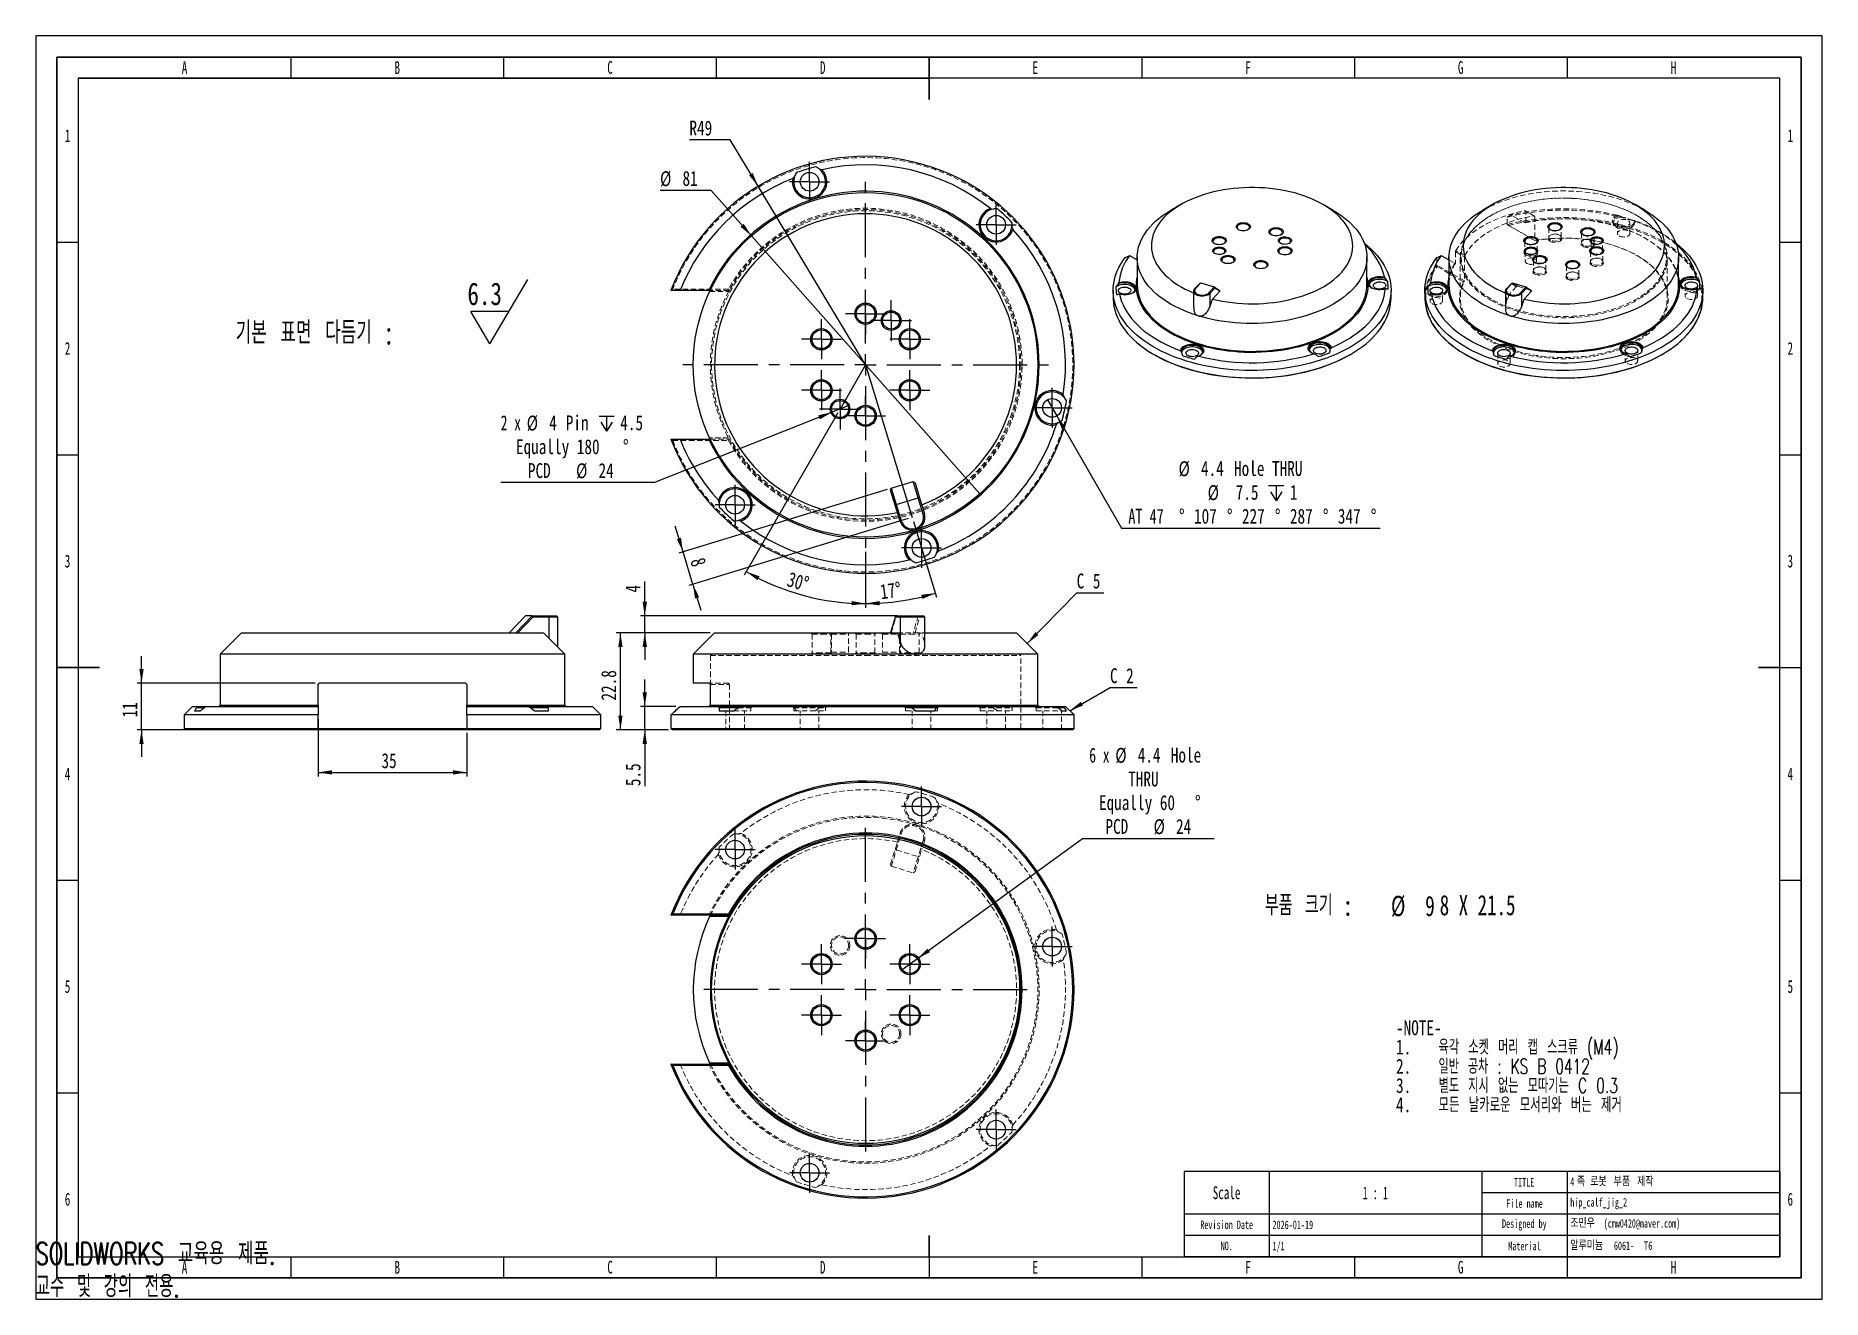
# Model space of a CAD drawing. Header units: millimetres. Extents: x 0 to 420, y 1 to 298.
import ezdxf

# ---------------------------------------------------------------- set-up
doc = ezdxf.new("R2010")
doc.units = ezdxf.units.MM
doc.linetypes.add('CENTERX2', pattern=[20.32, 12.7, -2.54, 2.54, -2.54])
doc.linetypes.add('HIDDEN', pattern=[1.905, 1.27, -0.635])
for name, color, linetype in [('SLD-0', 179, 'Continuous'), ('가는실선', 7, 'Continuous'), ('레이어10', 30, 'Continuous'), ('중심선', 1, 'CENTERX2'), ('치수선', 104, 'Continuous')]:
    doc.layers.add(name, color=color, linetype=linetype)
for name, color, linetype, lineweight in [('도면층1', 4, 'Continuous', 35), ('도면층2', 3, 'Continuous', 25), ('도면층3', 5, 'Continuous', 25)]:
    doc.layers.add(name, color=color, linetype=linetype, lineweight=lineweight)
doc.styles.add('SLDTEXTSTYLE0', font='TXT', dxfattribs={"width": 0.681818, "bigfont": 'bigfont'})
doc.styles.add('SLDTEXTSTYLE1', font='TXT', dxfattribs={"width": 0.75})
doc.styles.add('SLDTEXTSTYLE10', font='TXT', dxfattribs={"width": 0.605})
doc.styles.add('SLDTEXTSTYLE11', font='TXT', dxfattribs={"width": 0.582911})
doc.styles.add('SLDTEXTSTYLE12', font='TXT', dxfattribs={"width": 0.666667})
doc.styles.add('SLDTEXTSTYLE13', font='TXT', dxfattribs={"width": 0.7, "bigfont": 'bigfont'})
doc.styles.add('SLDTEXTSTYLE14', font='TXT', dxfattribs={"width": 0.645455, "bigfont": 'bigfont'})
doc.styles.add('SLDTEXTSTYLE2', font='TXT', dxfattribs={"width": 0.678571, "bigfont": 'bigfont'})
doc.styles.add('SLDTEXTSTYLE3', font='TXT', dxfattribs={"width": 0.7})
doc.styles.add('SLDTEXTSTYLE4', font='TXT', dxfattribs={"width": 0.6875})
doc.styles.add('SLDTEXTSTYLE5', font='TXT', dxfattribs={"width": 0.684211, "bigfont": 'bigfont'})
doc.styles.add('SLDTEXTSTYLE6', font='TXT', dxfattribs={"width": 0.676471, "bigfont": 'bigfont'})
doc.styles.add('SLDTEXTSTYLE7', font='TXT', dxfattribs={"width": 0.694444, "bigfont": 'bigfont'})
doc.styles.add('SLDTEXTSTYLE8', font='TXT', dxfattribs={"width": 0.638186})
doc.styles.add('SLDTEXTSTYLE9', font='TXT', dxfattribs={"width": 0.75, "bigfont": 'bigfont'})
doc.dimstyles.new('SLDDIMSTYLE0', dxfattribs={"dimtxt": 3.5, "dimasz": 3.302, "dimexe": 0, "dimexo": 0.0625, "dimgap": 0.875, "dimtad": 1, "dimdec": 3, "dimrnd": 1e-09, "dimzin": 12, "dimdsep": 46, "dimtxsty": 'SLDTEXTSTYLE1', "dimsah": 1, "dimcen": 0.09, "dimadec": 0, "dimazin": 3, "dimtfac": 1, "dimtdec": 3, "dimtmove": 0, "dimatfit": 0, "dimfxl": 1, "dimfrac": 2, "dimtolj": 1, "dimtzin": 12, "dimarcsym": 0})
doc.dimstyles.new('SLDDIMSTYLE1', dxfattribs={"dimtxt": 3.5, "dimasz": 3.302, "dimexe": 0, "dimexo": 0.0625, "dimgap": 0.875, "dimtad": 1, "dimdec": 4, "dimzin": 12, "dimdsep": 46, "dimtxsty": 'SLDTEXTSTYLE1', "dimsah": 1, "dimcen": 0.09, "dimazin": 3, "dimtfac": 1, "dimtofl": 0, "dimtmove": 0, "dimatfit": 3, "dimfxl": 1, "dimfrac": 2, "dimtolj": 1, "dimtzin": 12, "dimarcsym": 0})
doc.dimstyles.new('SLDDIMSTYLE2', dxfattribs={"dimtxt": 3.5, "dimasz": 3.302, "dimexe": 0, "dimexo": 0.0625, "dimgap": 0.875, "dimtad": 0, "dimtih": 1, "dimtoh": 1, "dimdec": 3, "dimrnd": 1e-09, "dimzin": 12, "dimdsep": 46, "dimtxsty": 'SLDTEXTSTYLE1', "dimsah": 1, "dimcen": 0, "dimadec": 0, "dimazin": 3, "dimtfac": 1, "dimtdec": 3, "dimtofl": 0, "dimtmove": 0, "dimatfit": 3, "dimfxl": 1, "dimfrac": 2, "dimtolj": 1, "dimtzin": 12, "dimarcsym": 0})
doc.dimstyles.new('SLDDIMSTYLE3', dxfattribs={"dimtxt": 3.5, "dimasz": 3.302, "dimexe": 0, "dimexo": 0.0625, "dimgap": 0.875, "dimtad": 0, "dimtih": 1, "dimtoh": 1, "dimdec": 3, "dimrnd": 1e-09, "dimzin": 12, "dimdsep": 46, "dimtxsty": 'SLDTEXTSTYLE1', "dimblk1": 'NONE', "dimsah": 1, "dimcen": 0, "dimadec": 0, "dimazin": 3, "dimtfac": 1, "dimtdec": 3, "dimtmove": 0, "dimatfit": 3, "dimldrblk": 'NONE', "dimfxl": 1, "dimfrac": 2, "dimtolj": 1, "dimtzin": 12, "dimarcsym": 0})
doc.dimstyles.new('SLDDIMSTYLE4', dxfattribs={"dimtxt": 3.5, "dimasz": 3.302, "dimexe": 0, "dimexo": 0.0625, "dimgap": 0.875, "dimtad": 0, "dimtih": 1, "dimtoh": 1, "dimdec": 3, "dimrnd": 1e-09, "dimzin": 12, "dimdsep": 46, "dimtxsty": 'SLDTEXTSTYLE1', "dimblk1": 'NONE', "dimsah": 1, "dimcen": 0, "dimadec": 0, "dimazin": 3, "dimtfac": 1, "dimtdec": 3, "dimtmove": 0, "dimatfit": 3, "dimldrblk": 'NONE', "dimfxl": 1, "dimfrac": 2, "dimtolj": 1, "dimtzin": 12, "dimarcsym": 0})
doc.dimstyles.new('SLDDIMSTYLE5', dxfattribs={"dimtxt": 3.5, "dimasz": 3.302, "dimexe": 0, "dimexo": 0.0625, "dimgap": 0.875, "dimtad": 1, "dimdec": 3, "dimrnd": 1e-09, "dimzin": 12, "dimdsep": 46, "dimtxsty": 'SLDTEXTSTYLE1', "dimsah": 1, "dimcen": 0.09, "dimadec": 0, "dimazin": 3, "dimtfac": 1, "dimtdec": 3, "dimtofl": 0, "dimtmove": 0, "dimatfit": 3, "dimfxl": 1, "dimfrac": 2, "dimtolj": 1, "dimtzin": 12, "dimarcsym": 0})

msp = doc.modelspace()

# ---------------------------------------------------------------- texts
at = {"color": 7, "linetype": 'Continuous', "char_height": 5.1381, "attachment_point": 1}
for s, insert, style in [('SOLIDWORKS 교육용 제품.', (0, 14.33051), 'SLDTEXTSTYLE13'), ('교수 및 강의 전용.', (0, 6.62336), 'SLDTEXTSTYLE14')]:
    msp.add_mtext(s, dxfattribs=dict(at, insert=insert, style=style))
at = {"layer": 'SLD-0', "color": 7}
for s, insert, char_height, attachment_point, style in [('TITLE', (349.91375, 29.4948), 2, 2, 'SLDTEXTSTYLE8'), ('4', (360.75, 29.6128), 2, 1, 'SLDTEXTSTYLE10'), ('족', (362.29167, 29.61002), 2, 1, 'SLDTEXTSTYLE9'), ('로봇', (365.43333, 29.61002), 2, 1, 'SLDTEXTSTYLE9'), ('부품', (370.95278, 29.61002), 2, 1, 'SLDTEXTSTYLE9'), ('제작', (376.47222, 29.61002), 2, 1, 'SLDTEXTSTYLE9'), ('Scale', (279.9563, 27.5432), 3, 2, 'SLDTEXTSTYLE8'), ('File name', (350.00236, 24.5108), 2, 2, 'SLDTEXTSTYLE8'), ('hip_calf_jig_2', (360.75, 24.7888), 2, 1, 'SLDTEXTSTYLE8'), ('Revision Date', (279.98254, 19.5108), 2, 2, 'SLDTEXTSTYLE8'), ('Designed by', (349.9589, 19.7878), 2, 2, 'SLDTEXTSTYLE8'), ('조민우', (360.75, 19.83202), 2, 1, 'SLDTEXTSTYLE9'), ('(cmw0420@naver.com)', (368.62222, 19.8348), 2, 1, 'SLDTEXTSTYLE10'), ('NO.', (279.9962, 14.5288), 2, 2, 'SLDTEXTSTYLE8'), ('Material', (349.99102, 14.5108), 2, 2, 'SLDTEXTSTYLE8'), ('알루미늄', (360.76389, 14.60702), 2, 1, 'SLDTEXTSTYLE9'), ('6061-', (371.025, 14.6098), 2, 1, 'SLDTEXTSTYLE10'), ('T6', (378.06389, 14.60702), 2, 1, 'SLDTEXTSTYLE1')]:
    msp.add_mtext(s, dxfattribs=dict(at, insert=insert, char_height=char_height, attachment_point=attachment_point, style=style))
at = {"layer": '가는실선', "attachment_point": 1}
for s, insert, char_height, style in [('부품 크기 :', (288.94549, 96.02614), 4.7625, 'SLDTEXTSTYLE2'), ('%%c', (318.6141, 95.83211), 4.7625, 'SLDTEXTSTYLE3'), ('9', (326.64068, 95.83211), 4.7625, 'SLDTEXTSTYLE3'), ('8 X 21.5', (330.06262, 96.02614), 4.7625, 'SLDTEXTSTYLE4'), ('-NOTE-', (319.79558, 66.56878), 3.5, 'SLDTEXTSTYLE1'), ('1.', (319.79558, 62.04309), 3.5, 'SLDTEXTSTYLE1'), ('육각 소켓 머리 캡 스크류 (M4)', (329.79558, 62.04309), 3.5, 'SLDTEXTSTYLE5'), ('2.', (319.79558, 57.51739), 3.5, 'SLDTEXTSTYLE1'), ('일반 공차 : KS B 0412', (329.79558, 57.51739), 3.5, 'SLDTEXTSTYLE6'), ('3.', (319.79558, 52.9917), 3.5, 'SLDTEXTSTYLE1'), ('별도 지시 없는 모따기는 C 0.3', (329.79558, 52.9917), 3.5, 'SLDTEXTSTYLE5'), ('4.', (319.79558, 48.466), 3.5, 'SLDTEXTSTYLE1'), ('모든 날카로운 모서리와 버는 제거', (329.79558, 48.466), 3.5, 'SLDTEXTSTYLE7')]:
    msp.add_mtext(s, dxfattribs=dict(at, insert=insert, char_height=char_height, style=style))
at = {"layer": '도면층2', "color": 7}
for s, insert, char_height, attachment_point, style in [('A', (34.98602, 291.9922), 3, 2, 'SLDTEXTSTYLE8'), ('B', (84.98602, 291.9922), 3, 2, 'SLDTEXTSTYLE8'), ('C', (135.01353, 292.0432), 3, 2, 'SLDTEXTSTYLE8'), ('D', (185.01353, 291.9922), 3, 2, 'SLDTEXTSTYLE8'), ('E', (234.98602, 291.9922), 3, 2, 'SLDTEXTSTYLE8'), ('F', (285.00796, 291.9922), 3, 2, 'SLDTEXTSTYLE8'), ('G', (334.99159, 292.0432), 3, 2, 'SLDTEXTSTYLE8'), ('H', (385.01353, 291.9922), 3, 2, 'SLDTEXTSTYLE8'), ('1', (7.47838, 275.9982), 3, 2, 'SLDTEXTSTYLE8'), ('1', (412.47838, 275.9982), 3, 2, 'SLDTEXTSTYLE8'), ('2', (7.47838, 225.9982), 3, 2, 'SLDTEXTSTYLE8'), ('2', (412.47838, 225.9982), 3, 2, 'SLDTEXTSTYLE8'), ('3', (7.47838, 176.0237), 3, 2, 'SLDTEXTSTYLE8'), ('3', (412.47838, 176.0237), 3, 2, 'SLDTEXTSTYLE8'), ('4', (7.47838, 125.9922), 3, 2, 'SLDTEXTSTYLE8'), ('4', (412.47838, 125.9922), 3, 2, 'SLDTEXTSTYLE8'), ('5', (7.47838, 76.0177), 3, 2, 'SLDTEXTSTYLE8'), ('5', (412.47838, 76.0177), 3, 2, 'SLDTEXTSTYLE8'), ('6', (7.47838, 26.0237), 3, 2, 'SLDTEXTSTYLE8'), ('1 : 1', (314.92431, 27.4982), 3, 2, 'SLDTEXTSTYLE11'), ('6', (412.47838, 26.0237), 3, 2, 'SLDTEXTSTYLE8'), ('2026-01-19', (290.75, 19.4988), 2, 1, 'SLDTEXTSTYLE8'), ('1/1', (290.75, 14.4988), 2, 1, 'SLDTEXTSTYLE8'), ('A', (34.98602, 9.9922), 3, 2, 'SLDTEXTSTYLE8'), ('B', (84.98602, 9.9922), 3, 2, 'SLDTEXTSTYLE8'), ('C', (135.01353, 10.0432), 3, 2, 'SLDTEXTSTYLE8'), ('D', (185.01353, 9.9922), 3, 2, 'SLDTEXTSTYLE8'), ('E', (234.98602, 9.9922), 3, 2, 'SLDTEXTSTYLE8'), ('F', (285.00796, 9.9922), 3, 2, 'SLDTEXTSTYLE8'), ('G', (334.99159, 10.0432), 3, 2, 'SLDTEXTSTYLE8'), ('H', (385.01353, 9.9922), 3, 2, 'SLDTEXTSTYLE8')]:
    msp.add_mtext(s, dxfattribs=dict(at, insert=insert, char_height=char_height, attachment_point=attachment_point, style=style))

# ---------------------------------------------------------------- blocks, each defined once
blk = doc.blocks.new('SW_NOTE_0')
at = {"layer": '가는실선', "color": 0}
for p, q in [((59.78, 1.56), (68.7, 16.68)), ((59.78, 1.56), (55.32, 9.12)), ((64.24, 9.12), (55.32, 9.12))]:
    blk.add_line(p, q, dxfattribs=at)
at = {"layer": '가는실선', "color": 0, "attachment_point": 1}
for s, insert, char_height, style in [('6.3', (54.49, 15.94), 5.292, 'SLDTEXTSTYLE1'), ('기본 표면 다듬기 :', (0, 6.82), 5.2917, 'SLDTEXTSTYLE0')]:
    blk.add_mtext(s, dxfattribs=dict(at, insert=insert, char_height=char_height, style=style))
blk = doc.blocks.new('_D')
at = {"layer": '치수선', "transparency": 16777216}
for p, q in [((143.18, 140.34), (143.18, 146.69)), ((150.47, 140.34), (142.18, 140.34)), ((143.18, 134.84), (143.18, 140.34)), ((148.76, 134.84), (142.18, 134.84)), ((143.18, 134.84), (143.18, 121.61))]:
    blk.add_line(p, q, dxfattribs=at)
for points in [[(143.18, 140.34), (143.69, 143.64), (142.67, 143.64)], [(143.18, 134.84), (142.67, 131.54), (143.69, 131.54)]]:
    blk.add_solid(points, dxfattribs=at)
at = {"layer": '치수선', "transparency": 16777216, "insert": (138.67, 121.61), "char_height": 3.5, "attachment_point": 1, "rotation": 90, "style": 'SLDTEXTSTYLE1'}
blk.add_mtext('5.5', dxfattribs=at)
blk = doc.blocks.new('_D_1')
at = {"layer": '레이어10', "transparency": 16777216}
for p, q in [((158.59, 157.64), (136.46, 157.64)), ((137.46, 134.84), (137.46, 157.64)), ((148.76, 134.84), (136.46, 134.84))]:
    blk.add_line(p, q, dxfattribs=at)
for points in [[(137.46, 157.64), (136.95, 154.34), (137.96, 154.34)], [(137.46, 134.84), (137.96, 138.14), (136.95, 138.14)]]:
    blk.add_solid(points, dxfattribs=at)
at = {"layer": '레이어10', "transparency": 16777216, "insert": (132.94, 141.73), "char_height": 3.5, "attachment_point": 1, "rotation": 90, "style": 'SLDTEXTSTYLE1'}
blk.add_mtext('22.8', dxfattribs=at)
blk = doc.blocks.new('_D_2')
at = {"layer": '치수선', "transparency": 16777216}
for p, q in [((143.18, 161.64), (143.18, 169.69)), ((202.48, 161.64), (142.18, 161.64)), ((143.18, 157.64), (143.18, 161.64)), ((158.59, 157.64), (142.18, 157.64)), ((143.18, 157.64), (143.18, 151.29))]:
    blk.add_line(p, q, dxfattribs=at)
for points in [[(143.18, 161.64), (143.69, 164.94), (142.67, 164.94)], [(143.18, 157.64), (142.67, 154.34), (143.69, 154.34)]]:
    blk.add_solid(points, dxfattribs=at)
at = {"layer": '치수선', "transparency": 16777216, "insert": (138.67, 167.11), "char_height": 3.5, "attachment_point": 1, "rotation": 90, "style": 'SLDTEXTSTYLE1'}
blk.add_mtext('4', dxfattribs=at)
blk = doc.blocks.new('SW_CHAMFER_DIMENSION_0')
at = {"layer": '치수선', "color": 0}
for p, q in [((-11.63, -11.94), (0, 0)), ((0, 0), (6.38, 0))]:
    blk.add_line(p, q, dxfattribs=at)
blk.add_solid([(-11.63, -11.94), (-8.96, -9.92), (-9.69, -9.22)], dxfattribs=at)
at = {"layer": '치수선', "color": 0, "char_height": 3.5, "attachment_point": 1, "style": 'SLDTEXTSTYLE1'}
for s, insert in [('C', (0, 4.51)), ('5', (3.79, 4.51))]:
    blk.add_mtext(s, dxfattribs=dict(at, insert=insert))
blk = doc.blocks.new('SW_CHAMFER_DIMENSION_1')
at = {"layer": '치수선', "color": 0}
for p, q in [((-9.46, -5.46), (0, 0)), ((0, 0), (6.38, 0))]:
    blk.add_line(p, q, dxfattribs=at)
blk.add_solid([(-9.46, -5.46), (-6.35, -4.25), (-6.85, -3.37)], dxfattribs=at)
at = {"layer": '치수선', "color": 0, "char_height": 3.5, "attachment_point": 1, "style": 'SLDTEXTSTYLE1'}
for s, insert in [('C', (0, 4.51)), ('2', (3.79, 4.51))]:
    blk.add_mtext(s, dxfattribs=dict(at, insert=insert))
blk = doc.blocks.new('_D_3')
at = {"layer": '치수선', "transparency": 16777216}
for p, q in [((206.35, 183.84), (211.8, 166.02)), ((195.09, 176.65), (195.09, 163.52))]:
    blk.add_line(p, q, dxfattribs=at)
blk.add_arc((195.09, 220.65), 56.13, 270, 287, dxfattribs=at)
for points in [[(195.09, 164.52), (198.41, 164.11), (198.38, 165.12)], [(211.51, 166.97), (208.19, 166.59), (208.45, 165.61)]]:
    blk.add_solid(points, dxfattribs=at)
at = {"layer": '치수선', "transparency": 16777216, "insert": (198.32, 169.01), "char_height": 3.5, "attachment_point": 1, "rotation": 7.4768, "style": 'SLDTEXTSTYLE1'}
blk.add_mtext('17°', dxfattribs=at)
blk = doc.blocks.new('_D_4')
at = {"layer": '치수선', "transparency": 16777216}
for p, q in [((200.18, 191.36), (151.22, 176.39)), ((152.17, 176.68), (150.32, 182.76)), ((205.1, 184.5), (153.56, 168.74)), ((154.51, 169.03), (152.17, 176.68)), ((154.51, 169.03), (156.37, 162.96))]:
    blk.add_line(p, q, dxfattribs=at)
for points in [[(152.17, 176.68), (151.69, 179.99), (150.72, 179.69)], [(154.51, 169.03), (154.99, 165.73), (155.96, 166.02)]]:
    blk.add_solid(points, dxfattribs=at)
at = {"layer": '치수선', "transparency": 16777216, "insert": (157.21, 175.63), "char_height": 3.5, "attachment_point": 1, "rotation": 287, "style": 'SLDTEXTSTYLE1'}
blk.add_mtext('8', dxfattribs=at)
blk = doc.blocks.new('_D_5')
at = {"layer": '치수선', "transparency": 16777216}
for p, q in [((188.59, 209.39), (166.53, 171.17)), ((195.09, 176.65), (195.09, 163.52))]:
    blk.add_line(p, q, dxfattribs=at)
blk.add_arc((195.09, 220.65), 56.13, 240, 270, dxfattribs=at)
for points in [[(167.03, 172.04), (169.69, 170.03), (170.17, 170.92)], [(195.09, 164.52), (191.81, 165.12), (191.78, 164.11)]]:
    blk.add_solid(points, dxfattribs=at)
at = {"layer": '치수선', "transparency": 16777216, "insert": (177.35, 172.05), "char_height": 3.5, "attachment_point": 1, "rotation": 343.844, "style": 'SLDTEXTSTYLE1'}
blk.add_mtext('30°', dxfattribs=at)
blk = doc.blocks.new('_D_6')
at = {"layer": '레이어10', "transparency": 16777216}
for p, q in [((163.27, 273.53), (153.68, 273.53)), ((169.83, 262.64), (163.27, 273.53)), ((195.09, 220.65), (169.83, 262.64))]:
    blk.add_line(p, q, dxfattribs=at)
blk.add_solid([(169.83, 262.64), (168.56, 265.73), (167.69, 265.2)], dxfattribs=at)
at = {"layer": '레이어10', "transparency": 16777216, "insert": (153.68, 278.05), "char_height": 3.5, "attachment_point": 1, "style": 'SLDTEXTSTYLE1'}
blk.add_mtext('R49', dxfattribs=at)
blk = doc.blocks.new('_D_7')
at = {"layer": '치수선', "transparency": 16777216}
for p, q in [((158.81, 261.64), (146.77, 261.64)), ((168.25, 250.98), (158.81, 261.64)), ((221.94, 190.33), (168.25, 250.98))]:
    blk.add_line(p, q, dxfattribs=at)
blk.add_solid([(168.25, 250.98), (166.44, 253.79), (165.68, 253.11)], dxfattribs=at)
at = {"layer": '치수선', "transparency": 16777216, "char_height": 3.5, "attachment_point": 1, "style": 'SLDTEXTSTYLE1'}
for s, insert in [('%%c', (146.77, 266.15)), ('81', (152.05, 266.21))]:
    blk.add_mtext(s, dxfattribs=dict(at, insert=insert))
blk = doc.blocks.new('_None')
blk = doc.blocks.new('SW_SYMBOL_HOLE_DEPTH')
at = {"layer": '치수선', "color": 0}
for p, q in [((0, 875), (800, 875)), ((100, 555), (400, 75)), ((400, 875), (400, 75)), ((700, 555), (400, 75))]:
    blk.add_line(p, q, dxfattribs=at)
blk = doc.blocks.new('_D_8')
at = {"layer": '치수선', "transparency": 16777216}
for p, q in [((237.84, 212.44), (240.04, 208.62)), ((240.04, 208.62), (255.27, 182.24)), ((255.27, 182.24), (316.08, 182.24))]:
    blk.add_line(p, q, dxfattribs=at)
blk.add_solid([(240.04, 208.62), (241.25, 205.51), (242.13, 206.02)], dxfattribs=at)
at = {"layer": '치수선', "transparency": 16777216, "xscale": 0.004470703125, "yscale": 0.004470703125, "zscale": 0.004470703125}
blk.add_blockref('SW_SYMBOL_HOLE_DEPTH', (289.84, 188.34), dxfattribs=at)
at = {"layer": '치수선', "transparency": 16777216, "char_height": 3.5, "attachment_point": 1}
for s, insert, style in [('%%c', (268.67, 197.97), 'SLDTEXTSTYLE1'), ('4.4', (273.94, 198.03), 'SLDTEXTSTYLE1'), ('Hole THRU', (281.72, 198.03), 'SLDTEXTSTYLE1'), ('%%c', (275.51, 192.36), 'SLDTEXTSTYLE1'), ('7.5', (282.1, 192.42), 'SLDTEXTSTYLE1'), ('1', (294.84, 192.42), 'SLDTEXTSTYLE1'), ('AT 47', (256.86, 186.81), 'SLDTEXTSTYLE3'), ('%%d', (268.77, 186.75), 'SLDTEXTSTYLE1'), ('107', (272.3, 186.81), 'SLDTEXTSTYLE1'), ('%%d', (280.04, 186.75), 'SLDTEXTSTYLE1'), ('227', (283.57, 186.81), 'SLDTEXTSTYLE1'), ('%%d', (291.31, 186.75), 'SLDTEXTSTYLE1'), ('287', (294.85, 186.81), 'SLDTEXTSTYLE1'), ('%%d', (302.59, 186.75), 'SLDTEXTSTYLE1'), ('347', (306.12, 186.81), 'SLDTEXTSTYLE1'), ('%%d', (313.86, 186.75), 'SLDTEXTSTYLE1')]:
    blk.add_mtext(s, dxfattribs=dict(at, insert=insert, style=style))
blk = doc.blocks.new('_D_9')
at = {"layer": '치수선', "transparency": 16777216}
for p, q in [((190.95, 211), (187.23, 209.52)), ((187.23, 209.52), (145.47, 192.98)), ((145.47, 192.98), (109.31, 192.98))]:
    blk.add_line(p, q, dxfattribs=at)
blk.add_solid([(187.23, 209.52), (183.98, 208.78), (184.35, 207.84)], dxfattribs=at)
at = {"layer": '치수선', "transparency": 16777216, "xscale": 0.004470703125, "yscale": 0.004470703125, "zscale": 0.004470703125}
blk.add_blockref('SW_SYMBOL_HOLE_DEPTH', (132.42, 204.68), dxfattribs=at)
at = {"layer": '치수선', "transparency": 16777216, "char_height": 3.5, "attachment_point": 1}
for s, insert, style in [('2 x', (109.31, 208.76), 'SLDTEXTSTYLE12'), ('%%c', (115.43, 208.71), 'SLDTEXTSTYLE1'), ('4', (120.71, 208.76), 'SLDTEXTSTYLE1'), ('Pin', (124.61, 208.76), 'SLDTEXTSTYLE1'), ('4.5', (137.42, 208.76), 'SLDTEXTSTYLE1'), ('Equally 180', (112.92, 203.15), 'SLDTEXTSTYLE1'), ('%%d', (138.05, 203.1), 'SLDTEXTSTYLE1'), ('PCD', (115.71, 197.54), 'SLDTEXTSTYLE1'), ('%%c', (127.03, 197.49), 'SLDTEXTSTYLE1'), ('24', (132.31, 197.54), 'SLDTEXTSTYLE1')]:
    blk.add_mtext(s, dxfattribs=dict(at, insert=insert, style=style))
blk = doc.blocks.new('SW_CENTERMARKSYMBOL_0')
at = {"layer": '중심선', "color": 0}
for p, q in [((0, 2.5), (0, 4.7)), ((-2.5, 0), (-4.7, 0)), ((0, 0), (-2.5, 0)), ((0, 0), (0, 2.5)), ((0, 0), (0, -2.5)), ((0, 0), (2.5, 0)), ((2.5, 0), (4.7, 0)), ((0, -2.5), (0, -4.7))]:
    blk.add_line(p, q, dxfattribs=at)
blk = doc.blocks.new('SW_CENTERMARKSYMBOL_1')
at = {"layer": '중심선', "color": 0}
for p, q in [((0, 2.5), (0, 4.7)), ((-2.5, 0), (-4.7, 0)), ((0, 0), (-2.5, 0)), ((0, 0), (0, 2.5)), ((0, 0), (0, -2.5)), ((0, 0), (2.5, 0)), ((2.5, 0), (4.7, 0)), ((0, -2.5), (0, -4.7))]:
    blk.add_line(p, q, dxfattribs=at)
blk = doc.blocks.new('SW_CENTERMARKSYMBOL_2')
at = {"layer": '중심선', "color": 0}
for p, q in [((0, 2.5), (0, 4.7)), ((-2.5, 0), (-4.7, 0)), ((0, 0), (-2.5, 0)), ((0, 0), (0, 2.5)), ((0, 0), (0, -2.5)), ((0, 0), (2.5, 0)), ((2.5, 0), (4.7, 0)), ((0, -2.5), (0, -4.7))]:
    blk.add_line(p, q, dxfattribs=at)
blk = doc.blocks.new('SW_CENTERMARKSYMBOL_3')
at = {"layer": '중심선', "color": 0}
for p, q in [((0, 2.5), (0, 4.7)), ((-2.5, 0), (-4.7, 0)), ((0, 0), (-2.5, 0)), ((0, 0), (0, 2.5)), ((0, 0), (0, -2.5)), ((0, 0), (2.5, 0)), ((2.5, 0), (4.7, 0)), ((0, -2.5), (0, -4.7))]:
    blk.add_line(p, q, dxfattribs=at)
blk = doc.blocks.new('SW_CENTERMARKSYMBOL_4')
at = {"layer": '중심선', "color": 0}
for p, q in [((0, 2.5), (0, 4.7)), ((-2.5, 0), (-4.7, 0)), ((0, 0), (-2.5, 0)), ((0, 0), (0, 2.5)), ((0, 0), (0, -2.5)), ((0, 0), (2.5, 0)), ((2.5, 0), (4.7, 0)), ((0, -2.5), (0, -4.7))]:
    blk.add_line(p, q, dxfattribs=at)
blk = doc.blocks.new('SW_CENTERMARKSYMBOL_5')
at = {"layer": '중심선', "color": 0}
for p, q in [((0, 5), (0, 43)), ((-5, 0), (-43, 0)), ((0, 0), (-2.5, 0)), ((0, 0), (0, 2.5)), ((0, 0), (0, -2.5)), ((0, 0), (2.5, 0)), ((5, 0), (43, 0)), ((0, -5), (0, -43))]:
    blk.add_line(p, q, dxfattribs=at)
blk = doc.blocks.new('SW_CENTERMARKSYMBOL_6')
at = {"layer": '중심선', "color": 0}
for p, q in [((0, 2.5), (0, 4.7)), ((-2.5, 0), (-4.7, 0)), ((0, 0), (-2.5, 0)), ((0, 0), (0, 2.5)), ((0, 0), (0, -2.5)), ((0, 0), (2.5, 0)), ((2.5, 0), (4.7, 0)), ((0, -2.5), (0, -4.7))]:
    blk.add_line(p, q, dxfattribs=at)
blk = doc.blocks.new('SW_CENTERMARKSYMBOL_7')
at = {"layer": '중심선', "color": 0}
for p, q in [((0, 2.5), (0, 4.7)), ((-2.5, 0), (-4.7, 0)), ((0, 0), (-2.5, 0)), ((0, 0), (0, 2.5)), ((0, 0), (0, -2.5)), ((0, 0), (2.5, 0)), ((2.5, 0), (4.7, 0)), ((0, -2.5), (0, -4.7))]:
    blk.add_line(p, q, dxfattribs=at)
blk = doc.blocks.new('SW_CENTERMARKSYMBOL_8')
at = {"layer": '중심선', "color": 0}
for p, q in [((0, 2.5), (0, 4.7)), ((-2.5, 0), (-4.7, 0)), ((0, 0), (-2.5, 0)), ((0, 0), (0, 2.5)), ((0, 0), (0, -2.5)), ((0, 0), (2.5, 0)), ((2.5, 0), (4.7, 0)), ((0, -2.5), (0, -4.7))]:
    blk.add_line(p, q, dxfattribs=at)
blk = doc.blocks.new('SW_CENTERMARKSYMBOL_9')
at = {"layer": '중심선', "color": 0}
for p, q in [((0, 2.5), (0, 4.7)), ((-2.5, 0), (-4.7, 0)), ((0, 0), (-2.5, 0)), ((0, 0), (0, 2.5)), ((0, 0), (0, -2.5)), ((0, 0), (2.5, 0)), ((2.5, 0), (4.7, 0)), ((0, -2.5), (0, -4.7))]:
    blk.add_line(p, q, dxfattribs=at)
blk = doc.blocks.new('SW_CENTERMARKSYMBOL_10')
at = {"layer": '중심선', "color": 0}
for p, q in [((0, 2.5), (0, 4.7)), ((-2.5, 0), (-4.7, 0)), ((0, 0), (-2.5, 0)), ((0, 0), (0, 2.5)), ((0, 0), (0, -2.5)), ((0, 0), (2.5, 0)), ((2.5, 0), (4.7, 0)), ((0, -2.5), (0, -4.7))]:
    blk.add_line(p, q, dxfattribs=at)
blk = doc.blocks.new('SW_CENTERMARKSYMBOL_11')
at = {"layer": '중심선', "color": 0}
for p, q in [((0, 2.5), (0, 4.7)), ((-2.5, 0), (-4.7, 0)), ((0, 0), (-2.5, 0)), ((0, 0), (0, 2.5)), ((0, 0), (0, -2.5)), ((0, 0), (2.5, 0)), ((2.5, 0), (4.7, 0)), ((0, -2.5), (0, -4.7))]:
    blk.add_line(p, q, dxfattribs=at)
blk = doc.blocks.new('SW_CENTERMARKSYMBOL_12')
at = {"layer": '중심선', "color": 0}
for p, q in [((0, 2.5), (0, 4.8)), ((-2.5, 0), (-4.8, 0)), ((0, 0), (-2.5, 0)), ((0, 0), (0, 2.5)), ((0, 0), (0, -2.5)), ((0, 0), (2.5, 0)), ((2.5, 0), (4.8, 0)), ((0, -2.5), (0, -4.8))]:
    blk.add_line(p, q, dxfattribs=at)
blk = doc.blocks.new('SW_CENTERMARKSYMBOL_13')
at = {"layer": '중심선', "color": 0}
for p, q in [((0, 2.5), (0, 4.8)), ((-2.5, 0), (-4.8, 0)), ((0, 0), (-2.5, 0)), ((0, 0), (0, 2.5)), ((0, 0), (0, -2.5)), ((0, 0), (2.5, 0)), ((2.5, 0), (4.8, 0)), ((0, -2.5), (0, -4.8))]:
    blk.add_line(p, q, dxfattribs=at)
blk = doc.blocks.new('_D_10')
at = {"layer": '치수선', "transparency": 16777216}
for p, q in [((207.26, 81.07), (246.09, 109.32)), ((246.09, 109.32), (277.05, 109.32)), ((203.71, 78.48), (207.26, 81.07))]:
    blk.add_line(p, q, dxfattribs=at)
blk.add_solid([(207.26, 81.07), (210.23, 82.6), (209.64, 83.42)], dxfattribs=at)
at = {"layer": '치수선', "transparency": 16777216, "char_height": 3.5, "attachment_point": 1}
for s, insert, style in [('6 x', (247.68, 130.66), 'SLDTEXTSTYLE12'), ('%%c', (253.8, 130.61), 'SLDTEXTSTYLE1'), ('4.4', (259.08, 130.66), 'SLDTEXTSTYLE1'), ('Hole', (266.85, 130.66), 'SLDTEXTSTYLE1'), ('THRU', (256.83, 125.05), 'SLDTEXTSTYLE1'), ('Equally 60', (249.98, 119.49), 'SLDTEXTSTYLE1'), ('%%d', (272.53, 119.44), 'SLDTEXTSTYLE1'), ('PCD', (251.48, 113.88), 'SLDTEXTSTYLE1'), ('%%c', (262.8, 113.83), 'SLDTEXTSTYLE1'), ('24', (268.07, 113.88), 'SLDTEXTSTYLE1')]:
    blk.add_mtext(s, dxfattribs=dict(at, insert=insert, style=style))
blk = doc.blocks.new('SW_CENTERMARKSYMBOL_14')
at = {"layer": '중심선', "color": 0}
for p, q in [((0, 2.5), (0, 4.7)), ((-2.5, 0), (-4.7, 0)), ((0, 0), (-2.5, 0)), ((0, 0), (0, 2.5)), ((0, 0), (0, -2.5)), ((0, 0), (2.5, 0)), ((2.5, 0), (4.7, 0)), ((0, -2.5), (0, -4.7))]:
    blk.add_line(p, q, dxfattribs=at)
blk = doc.blocks.new('SW_CENTERMARKSYMBOL_15')
at = {"layer": '중심선', "color": 0}
for p, q in [((0, 2.5), (0, 4.7)), ((-2.5, 0), (-4.7, 0)), ((0, 0), (-2.5, 0)), ((0, 0), (0, 2.5)), ((0, 0), (0, -2.5)), ((0, 0), (2.5, 0)), ((2.5, 0), (4.7, 0)), ((0, -2.5), (0, -4.7))]:
    blk.add_line(p, q, dxfattribs=at)
blk = doc.blocks.new('SW_CENTERMARKSYMBOL_16')
at = {"layer": '중심선', "color": 0}
for p, q in [((0, 2.5), (0, 4.7)), ((-2.5, 0), (-4.7, 0)), ((0, 0), (-2.5, 0)), ((0, 0), (0, 2.5)), ((0, 0), (0, -2.5)), ((0, 0), (2.5, 0)), ((2.5, 0), (4.7, 0)), ((0, -2.5), (0, -4.7))]:
    blk.add_line(p, q, dxfattribs=at)
blk = doc.blocks.new('SW_CENTERMARKSYMBOL_17')
at = {"layer": '중심선', "color": 0}
for p, q in [((0, 2.5), (0, 4.7)), ((-2.5, 0), (-4.7, 0)), ((0, 0), (-2.5, 0)), ((0, 0), (0, 2.5)), ((0, 0), (0, -2.5)), ((0, 0), (2.5, 0)), ((2.5, 0), (4.7, 0)), ((0, -2.5), (0, -4.7))]:
    blk.add_line(p, q, dxfattribs=at)
blk = doc.blocks.new('SW_CENTERMARKSYMBOL_18')
at = {"layer": '중심선', "color": 0}
for p, q in [((0, 2.5), (0, 4.7)), ((-2.5, 0), (-4.7, 0)), ((0, 0), (-2.5, 0)), ((0, 0), (0, 2.5)), ((0, 0), (0, -2.5)), ((0, 0), (2.5, 0)), ((2.5, 0), (4.7, 0)), ((0, -2.5), (0, -4.7))]:
    blk.add_line(p, q, dxfattribs=at)
blk = doc.blocks.new('SW_CENTERMARKSYMBOL_19')
at = {"layer": '중심선', "color": 0}
for p, q in [((0, 2.5), (0, 4.7)), ((-2.5, 0), (-4.7, 0)), ((0, 0), (-2.5, 0)), ((0, 0), (0, 2.5)), ((0, 0), (0, -2.5)), ((0, 0), (2.5, 0)), ((2.5, 0), (4.7, 0)), ((0, -2.5), (0, -4.7))]:
    blk.add_line(p, q, dxfattribs=at)
blk = doc.blocks.new('SW_CENTERMARKSYMBOL_20')
at = {"layer": '중심선', "color": 0}
for p, q in [((0, 2.5), (0, 4.7)), ((-2.5, 0), (-4.7, 0)), ((0, 0), (-2.5, 0)), ((0, 0), (0, 2.5)), ((0, 0), (0, -2.5)), ((0, 0), (2.5, 0)), ((2.5, 0), (4.7, 0)), ((0, -2.5), (0, -4.7))]:
    blk.add_line(p, q, dxfattribs=at)
blk = doc.blocks.new('SW_CENTERMARKSYMBOL_21')
at = {"layer": '중심선', "color": 0}
for p, q in [((0, 2.5), (0, 4.7)), ((-2.5, 0), (-4.7, 0)), ((0, 0), (-2.5, 0)), ((0, 0), (0, 2.5)), ((0, 0), (0, -2.5)), ((0, 0), (2.5, 0)), ((2.5, 0), (4.7, 0)), ((0, -2.5), (0, -4.7))]:
    blk.add_line(p, q, dxfattribs=at)
blk = doc.blocks.new('SW_CENTERMARKSYMBOL_22')
at = {"layer": '중심선', "color": 0}
for p, q in [((0, 2.5), (0, 4.7)), ((-2.5, 0), (-4.7, 0)), ((0, 0), (-2.5, 0)), ((0, 0), (0, 2.5)), ((0, 0), (0, -2.5)), ((0, 0), (2.5, 0)), ((2.5, 0), (4.7, 0)), ((0, -2.5), (0, -4.7))]:
    blk.add_line(p, q, dxfattribs=at)
blk = doc.blocks.new('SW_CENTERMARKSYMBOL_23')
at = {"layer": '중심선', "color": 0}
for p, q in [((0, 2.5), (0, 4.7)), ((-2.5, 0), (-4.7, 0)), ((0, 0), (-2.5, 0)), ((0, 0), (0, 2.5)), ((0, 0), (0, -2.5)), ((0, 0), (2.5, 0)), ((2.5, 0), (4.7, 0)), ((0, -2.5), (0, -4.7))]:
    blk.add_line(p, q, dxfattribs=at)
blk = doc.blocks.new('SW_CENTERMARKSYMBOL_24')
at = {"layer": '중심선', "color": 0}
for p, q in [((0, 2.5), (0, 4.7)), ((-2.5, 0), (-4.7, 0)), ((0, 0), (-2.5, 0)), ((0, 0), (0, 2.5)), ((0, 0), (0, -2.5)), ((0, 0), (2.5, 0)), ((2.5, 0), (4.7, 0)), ((0, -2.5), (0, -4.7))]:
    blk.add_line(p, q, dxfattribs=at)
blk = doc.blocks.new('SW_CENTERMARKSYMBOL_25')
at = {"layer": '중심선', "color": 0}
for p, q in [((0, 5), (0, 38.7)), ((-5, 0), (-38.7, 0)), ((0, 0), (-2.5, 0)), ((0, 0), (0, 2.5)), ((0, 0), (0, -2.5)), ((0, 0), (2.5, 0)), ((5, 0), (38.7, 0)), ((0, -5), (0, -38.7))]:
    blk.add_line(p, q, dxfattribs=at)
blk = doc.blocks.new('_D_11')
at = {"layer": '치수선', "transparency": 16777216}
for p, q in [((24.87, 145.84), (24.87, 152.19)), ((65.67, 145.84), (23.87, 145.84)), ((24.87, 134.84), (24.87, 145.84)), ((46.07, 134.84), (23.87, 134.84)), ((24.87, 134.84), (24.87, 128.49))]:
    blk.add_line(p, q, dxfattribs=at)
for points in [[(24.87, 145.84), (25.37, 149.14), (24.36, 149.14)], [(24.87, 134.84), (24.36, 131.54), (25.37, 131.54)]]:
    blk.add_solid(points, dxfattribs=at)
at = {"layer": '치수선', "transparency": 16777216, "insert": (20.36, 137.76), "char_height": 3.5, "attachment_point": 1, "rotation": 90, "style": 'SLDTEXTSTYLE1'}
blk.add_mtext('11', dxfattribs=at)
blk = doc.blocks.new('_D_12')
at = {"layer": '치수선', "transparency": 16777216}
for p, q in [((66.37, 137.34), (66.37, 123.84)), ((101.37, 134.14), (101.37, 123.84)), ((66.37, 124.84), (101.37, 124.84))]:
    blk.add_line(p, q, dxfattribs=at)
for points in [[(66.37, 124.84), (69.67, 124.33), (69.67, 125.35)], [(101.37, 124.84), (98.06, 125.35), (98.06, 124.33)]]:
    blk.add_solid(points, dxfattribs=at)
at = {"layer": '치수선', "transparency": 16777216, "insert": (81.28, 129.35), "char_height": 3.5, "attachment_point": 1, "style": 'SLDTEXTSTYLE1'}
blk.add_mtext('35', dxfattribs=at)

# ---------------------------------------------------------------- dimensions: what is measured, and where the dimension line sits
at = {"layer": '레이어10'}
dim = msp.add_radius_dim(center=(195.09353, 220.65273), mpoint=(169.82763, 262.63647), dimstyle='SLDDIMSTYLE2', dxfattribs=at)
dim.commit()
dim.dimension.update_dxf_attribs({"geometry": '_D_6', "text_midpoint": (157.67881, 276.31218), "dimtype": 164})
dim = msp.add_linear_dim(base=(137.4564, 157.64175), p1=(149.76308, 134.84175), p2=(159.59353, 157.64175), angle=90, dimstyle='SLDDIMSTYLE0', dxfattribs=at)
dim.commit()
dim.dimension.update_dxf_attribs({"geometry": '_D_1', "text_midpoint": (137.4564, 146.25394), "dimtype": 160})
at = {"layer": '치수선'}
dim = msp.add_diameter_dim_2p(p1=(221.93968, 190.32891), p2=(168.24738, 250.97656), dimstyle='SLDDIMSTYLE3', dxfattribs=at)
dim.commit()
dim.dimension.update_dxf_attribs({"geometry": '_D_7', "text_midpoint": (151.99329, 264.4457), "dimtype": 163})
for base, line1, line2, picture, middle in [((180.56522, 166.43232), ((189.09353, 210.26043), (195.09353, 220.65273)), ((195.09353, 177.65273), (195.09353, 263.65273)), '_D_5', (179.47429, 166.73646)), ((203.39053, 165.1362), ((195.09353, 177.65273), (195.09353, 263.65273)), ((206.05747, 184.79131), (195.09353, 220.65273)), '_D_3', (202.3978, 164.99689))]:
    dim = msp.add_angular_dim_2l(base=base, line1=line1, line2=line2, dimstyle='SLDDIMSTYLE1', dxfattribs=at)
    dim.commit()
    dim.dimension.update_dxf_attribs({"geometry": picture, "text_midpoint": middle, "dimtype": 162})
for p1, p2, text, picture, middle in [((190.9529, 210.99714), (187.23416, 209.52372), '2 x<> Pin {\\fGDT;x}4.5\\PEqually 180%%d\\PPCD %%c24', '_D_9', (126.59613, 201.3912)), ((237.84019, 212.43519), (240.04019, 208.62468), '<> Hole THRU\\P%%c 7.5 {\\fGDT;x}1\\PAT 47%%d 107%%d 227%%d 287%%d 347%%d', '_D_8', (286.47187, 190.65541)), ((203.70684, 78.48302), (207.26484, 81.07159), '6 x<> Hole\\PTHRU\\PEqually 60%%d\\PPCD %%c24', '_D_10', (262.36262, 120.51099))]:
    dim = msp.add_diameter_dim_2p(p1=p1, p2=p2, text=text, dimstyle='SLDDIMSTYLE4', dxfattribs=at)
    dim.commit()
    dim.dimension.update_dxf_attribs({"geometry": picture, "text_midpoint": middle, "dimtype": 163})
for base, p1, p2, angle, picture, middle in [((152.17387, 176.68297), (206.05747, 184.79131), (201.13648, 191.65234), 287, '_D_4', (153.27724, 173.07401)), ((143.17797, 161.64175), (159.59353, 157.64175), (203.47545, 161.64175), 90, '_D_2', (143.17797, 168.39989)), ((24.8668, 145.84175), (47.0668, 134.84175), (66.6668, 145.84175), 90, '_D_11', (24.8668, 140.34175)), ((143.17797, 140.34175), (149.76308, 134.84175), (151.47301, 140.34175), 90, '_D', (143.17797, 124.84175))]:
    dim = msp.add_linear_dim(base=base, p1=p1, p2=p2, angle=angle, dimstyle='SLDDIMSTYLE0', dxfattribs=at)
    dim.commit()
    dim.dimension.update_dxf_attribs({"geometry": picture, "text_midpoint": middle, "dimtype": 160})
dim = msp.add_linear_dim(base=(101.3668, 124.84175), p1=(66.3668, 138.34175), p2=(101.3668, 135.14175), dimstyle='SLDDIMSTYLE5', dxfattribs=at)
dim.commit()
dim.dimension.update_dxf_attribs({"geometry": '_D_12', "text_midpoint": (83.8668, 124.84175), "dimtype": 160})

# ---------------------------------------------------------------- linework, layer by layer
at = {"color": 7, "linetype": 'Continuous', "lineweight": 25}
for p, q in [((269.21959, 258.31473), (266.86218, 256.95338)), ((305.05215, 256.95338), (302.69475, 258.31473)), ((342.50193, 258.31473), (340.14453, 256.95338)), ((378.3345, 256.95338), (375.97709, 258.31473)), ((257.14468, 246.34637), (258.95717, 245.30004)), ((258.95717, 245.93366), (258.95717, 239.40134)), ((312.95717, 239.40134), (312.95717, 245.93366)), ((330.42702, 246.34637), (332.23951, 245.30004)), ((332.23951, 245.93366), (332.23951, 239.40134)), ((386.23951, 239.40134), (386.23951, 245.93366)), ((272.45449, 238.46877), (273.66752, 239.78578)), ((273.883, 239.93712), (272.63107, 238.57788)), ((273.66752, 239.78578), (273.883, 239.93712)), ((273.883, 239.93712), (277.06161, 238.96144)), ((345.73683, 238.46877), (346.94986, 239.78578)), ((347.16534, 239.93712), (345.91342, 238.57788)), ((346.94986, 239.78578), (347.16534, 239.93712)), ((347.16534, 239.93712), (350.34395, 238.96144)), ((158.23719, 238.15273), (151.47301, 238.15273)), ((253.2905, 238.14931), (253.2905, 236.40736)), ((272.22038, 237.92673), (272.22038, 234.00985)), ((272.45449, 238.46877), (272.63107, 238.57788)), ((275.80969, 237.6022), (277.06161, 238.96144)), ((275.98628, 237.38469), (275.80969, 237.6022)), ((277.19931, 238.7017), (275.98628, 237.38469)), ((275.98628, 237.38469), (275.98628, 234.21662)), ((275.98628, 234.21662), (276.65198, 236.09333)), ((278.35734, 237.94487), (276.65198, 236.09333)), ((277.19931, 238.7017), (277.06161, 238.96144)), ((277.06161, 238.96144), (278.31353, 238.14324)), ((278.35734, 237.94487), (277.19931, 238.7017)), ((278.31353, 238.14324), (278.35734, 237.94487)), ((318.62384, 236.40736), (318.62384, 238.14931)), ((326.57285, 238.14931), (326.57285, 236.40736)), ((345.50272, 237.92673), (345.50272, 234.00985)), ((345.73683, 238.46877), (345.91342, 238.57788)), ((349.09203, 237.6022), (350.34395, 238.96144)), ((349.26862, 237.38469), (349.09203, 237.6022)), ((350.48165, 238.7017), (349.26862, 237.38469)), ((349.26862, 237.38469), (349.26862, 234.21662)), ((349.26862, 234.21662), (349.93433, 236.09333)), ((351.63968, 237.94487), (349.93433, 236.09333)), ((350.48165, 238.7017), (350.34395, 238.96144)), ((350.34395, 238.96144), (351.59588, 238.14324)), ((351.63968, 237.94487), (350.48165, 238.7017)), ((351.59588, 238.14324), (351.63968, 237.94487)), ((391.90618, 236.40736), (391.90618, 238.14931)), ((262.85459, 223.07486), (262.99604, 222.99318)), ((308.9183, 222.99318), (309.05974, 223.07486)), ((336.13694, 223.07486), (336.27838, 222.99318)), ((382.20064, 222.99318), (382.34209, 223.07486)), ((151.47301, 203.15273), (158.23719, 203.15273)), ((201.13648, 191.65234), (206.30052, 193.23115)), ((207.47001, 189.40593), (206.30052, 193.23115)), ((206.30052, 193.23115), (206.71146, 192.91313)), ((200.97363, 191.1589), (201.13648, 191.65234)), ((202.0554, 187.62057), (200.97363, 191.1589)), ((201.13648, 191.65234), (202.30596, 187.82712)), ((202.30596, 187.82712), (207.47001, 189.40593)), ((206.71146, 192.91313), (207.79323, 189.37481)), ((207.79323, 189.37481), (207.47001, 189.40593)), ((208.63949, 185.58071), (207.47001, 189.40593)), ((207.79323, 189.37481), (208.92639, 185.66842)), ((202.0554, 187.62057), (202.30596, 187.82712)), ((203.18856, 183.91419), (202.0554, 187.62057)), ((202.30596, 187.82712), (203.47545, 184.0019)), ((208.92639, 185.66842), (208.63949, 185.58071)), ((203.18856, 183.91419), (203.47545, 184.0019)), ((115.11361, 161.64175), (111.28839, 157.64175)), ((112.86719, 157.64175), (116.69241, 161.64175)), ((116.89896, 161.34175), (113.36063, 157.64175)), ((116.69241, 161.64175), (115.11361, 161.64175)), ((116.89896, 161.34175), (116.69241, 161.64175)), ((116.69241, 161.64175), (120.51763, 161.64175)), ((120.60534, 161.34175), (116.89896, 161.34175)), ((120.60534, 161.34175), (120.51763, 161.64175)), ((120.51763, 161.64175), (122.42823, 161.64175)), ((122.72823, 161.34175), (120.60534, 161.34175)), ((120.60534, 161.34175), (120.60534, 156.40321)), ((122.72823, 161.34175), (122.42823, 161.64175)), ((122.72823, 154.28032), (122.72823, 161.34175)), ((202.0554, 161.34175), (200.97363, 157.64175)), ((202.0554, 161.34175), (202.30596, 161.64175)), ((203.18856, 161.34175), (202.0554, 161.34175)), ((202.30596, 161.64175), (203.47545, 161.64175)), ((203.18856, 161.34175), (203.47545, 161.64175)), ((203.18856, 161.34175), (203.18856, 155.52194)), ((209.05747, 161.34175), (203.18856, 161.34175)), ((203.47545, 161.64175), (208.75747, 161.64175)), ((209.05747, 161.34175), (208.75747, 161.64175)), ((209.05747, 154.66016), (209.05747, 161.34175)), ((48.3668, 157.64175), (43.3668, 152.64175)), ((48.3668, 157.64175), (119.3668, 157.64175)), ((124.3668, 152.64175), (119.3668, 157.64175)), ((159.59353, 157.64175), (154.59353, 152.64175)), ((159.59353, 157.64175), (202.56669, 157.64175)), ((202.56669, 157.64175), (203.18856, 155.52194)), ((209.05747, 157.64175), (230.59353, 157.64175)), ((235.59353, 152.64175), (230.59353, 157.64175)), ((43.3668, 152.64175), (43.3668, 140.64175)), ((124.3668, 152.64175), (43.3668, 152.64175)), ((124.3668, 140.64175), (124.3668, 152.64175)), ((154.59353, 152.64175), (154.59353, 145.84175)), ((206.93459, 152.64175), (154.59353, 152.64175)), ((235.59353, 152.64175), (206.93459, 152.64175)), ((235.59353, 140.64175), (235.59353, 152.64175)), ((66.3668, 145.54175), (66.6668, 145.84175)), ((66.3668, 140.64175), (66.3668, 145.54175)), ((101.0668, 145.84175), (66.6668, 145.84175)), ((101.0668, 145.84175), (101.3668, 145.54175)), ((101.3668, 145.54175), (101.3668, 140.64175)), ((158.42734, 145.84175), (154.59353, 145.84175)), ((158.56957, 145.54175), (158.56957, 140.64175)), ((36.8668, 140.34175), (34.8668, 138.34175)), ((36.8668, 140.34175), (38.00075, 140.34175)), ((37.33875, 139.34175), (38.69718, 139.34175)), ((39.61202, 140.04175), (37.83944, 140.04175)), ((38.00075, 140.34175), (40.10377, 140.34175)), ((40.10377, 140.34175), (66.3668, 140.34175)), ((43.3668, 140.64175), (43.0668, 140.34175)), ((43.3668, 140.64175), (66.3668, 140.64175)), ((101.3668, 140.64175), (124.3668, 140.64175)), ((101.3668, 140.34175), (115.68684, 140.34175)), ((115.67432, 140.34175), (120.59244, 140.34175)), ((120.45842, 140.04175), (116.31569, 140.04175)), ((117.34628, 139.34175), (120.515, 139.34175)), ((120.59244, 140.34175), (130.8668, 140.34175)), ((124.6668, 140.34175), (124.3668, 140.64175)), ((132.8668, 138.34175), (130.8668, 140.34175)), ((151.47301, 140.34175), (160.50329, 140.34175)), ((158.56957, 140.64175), (235.59353, 140.64175)), ((160.50329, 140.34175), (165.7639, 140.34175)), ((165.13087, 140.04175), (160.68181, 140.04175)), ((160.69696, 139.34175), (164.09499, 139.34175)), ((165.7639, 140.34175), (205.35537, 140.34175)), ((205.34955, 140.34175), (212.23405, 140.34175)), ((211.80577, 140.04175), (205.99181, 140.04175)), ((206.88933, 139.34175), (211.33253, 139.34175)), ((212.23405, 140.34175), (239.94562, 140.34175)), ((235.89353, 140.34175), (235.59353, 140.64175)), ((239.94562, 140.34175), (241.56369, 140.34175)), ((241.769, 140.04175), (240.40353, 140.04175)), ((241.2859, 139.34175), (242.33107, 139.34175)), ((241.56369, 140.34175), (242.09353, 140.34175)), ((244.09353, 138.34175), (242.09353, 140.34175)), ((34.8668, 138.34175), (34.8668, 135.14175)), ((66.3668, 138.34175), (34.8668, 138.34175)), ((34.8668, 135.14175), (35.1668, 134.84175)), ((34.8668, 135.14175), (66.3668, 135.14175)), ((66.0668, 134.84175), (35.1668, 134.84175)), ((101.6668, 134.84175), (66.0668, 134.84175)), ((66.36634, 135.14175), (101.37976, 135.14175)), ((66.3668, 135.14175), (66.3668, 138.34175)), ((132.8668, 138.34175), (101.3668, 138.34175)), ((101.3668, 138.34175), (101.3668, 135.14175)), ((101.3668, 135.14175), (132.8668, 135.14175)), ((132.5668, 134.84175), (101.6668, 134.84175)), ((132.5668, 134.84175), (132.8668, 135.14175)), ((132.8668, 135.14175), (132.8668, 138.34175)), ((244.09353, 138.34175), (149.32509, 138.34175)), ((149.32509, 138.34175), (149.32509, 135.14175)), ((149.32509, 135.14175), (244.09353, 135.14175)), ((243.79353, 134.84175), (149.76308, 134.84175)), ((243.79353, 134.84175), (244.09353, 135.14175)), ((244.09353, 135.14175), (244.09353, 138.34175)), ((163.0623, 91.27731), (149.32509, 91.27731)), ((149.76308, 91.57731), (162.88484, 91.57731)), ((162.90021, 90.97731), (158.42734, 90.97731)), ((149.32509, 56.27731), (163.0623, 56.27731)), ((162.88484, 55.97731), (149.76308, 55.97731)), ((158.42734, 56.57731), (162.90021, 56.57731))]:
    msp.add_line(p, q, dxfattribs=at)
at = {"color": 7, "linetype": 'HIDDEN', "lineweight": 18}
for p, q in [((350.06306, 256.89095), (352.17159, 255.67372)), ((350.27153, 254.10321), (350.27153, 256.77057)), ((352.38942, 255.54794), (350.27153, 256.77057)), ((342.1719, 255.78339), (342.03045, 255.70171)), ((345.91364, 253.62498), (345.91364, 255.36693)), ((345.91364, 253.62498), (352.38942, 249.88659)), ((352.44719, 249.85321), (346.26153, 253.42412)), ((350.11485, 254.03035), (346.92618, 255.87113)), ((352.38942, 255.54794), (352.38942, 249.88659)), ((355.70229, 252.9531), (355.70229, 250.55791)), ((355.99026, 252.43617), (356.1317, 252.35449)), ((358.20622, 252.35449), (358.34766, 252.43617)), ((358.63563, 250.55791), (358.63563, 252.9531)), ((370.82366, 254.36617), (370.82366, 253.98511)), ((371.41416, 253.4275), (371.55561, 253.34582)), ((371.85699, 253.98511), (371.85699, 251.53549)), ((374.79033, 251.53549), (374.79033, 253.98511)), ((375.09171, 253.34582), (375.23316, 253.4275)), ((375.82366, 253.98511), (375.82366, 254.36617)), ((376.44857, 255.70171), (376.30713, 255.78339)), ((382.34209, 251.48181), (381.39913, 252.02634)), ((350.04544, 249.68746), (350.04544, 247.29228)), ((350.3334, 249.17054), (350.47485, 249.08886)), ((350.47485, 247.89088), (350.3334, 247.8092)), ((352.54937, 249.08886), (352.69081, 249.17054)), ((352.69081, 247.8092), (352.54937, 247.89088)), ((352.97877, 247.29228), (352.97877, 249.68746)), ((356.1317, 251.15651), (355.99026, 251.07483)), ((358.34766, 251.07483), (358.20622, 251.15651)), ((363.4297, 251.75779), (363.4297, 249.36261)), ((363.71767, 251.24087), (363.85911, 251.15919)), ((363.85911, 249.96121), (363.71767, 249.87953)), ((365.63359, 249.68746), (365.63359, 247.40115)), ((365.88251, 249.22496), (366.02396, 249.14328)), ((365.93363, 251.15919), (366.07507, 251.24087)), ((366.07507, 249.87953), (365.93363, 249.96121)), ((366.36303, 249.36261), (366.36303, 251.75779)), ((367.90988, 249.14328), (368.05133, 249.22496)), ((368.30025, 247.40115), (368.30025, 249.68746)), ((378.47594, 250.33938), (378.3345, 250.42106)), ((329.41449, 245.84217), (329.41449, 244.10022)), ((335.89027, 240.36183), (329.41449, 244.10022)), ((329.47953, 243.73608), (335.66519, 240.16517)), ((332.23951, 245.30004), (333.61569, 244.50559)), ((333.77237, 247.24581), (333.77237, 244.57844)), ((333.77237, 247.24581), (335.89027, 246.02318)), ((335.95528, 246.31224), (333.84674, 247.52947)), ((334.90618, 245.77036), (334.90618, 236.40736)), ((335.89027, 246.02318), (335.89027, 240.36183)), ((350.17877, 247.29685), (350.17877, 245.01054)), ((350.4277, 246.83435), (350.56914, 246.75267)), ((352.11599, 245.22653), (352.11599, 242.83134)), ((352.40396, 244.70961), (352.5454, 244.62792)), ((352.45507, 246.75267), (352.59651, 246.83435)), ((352.84544, 245.01054), (352.84544, 247.29685)), ((354.61992, 244.62792), (354.76136, 244.70961)), ((355.04933, 242.83134), (355.04933, 245.22653)), ((359.8434, 244.03122), (359.8434, 241.63604)), ((362.77673, 241.63604), (362.77673, 244.03122)), ((365.50025, 247.29685), (365.50025, 244.90167)), ((365.78822, 246.77993), (365.92966, 246.69825)), ((365.92966, 245.50027), (365.78822, 245.41859)), ((368.00418, 246.69825), (368.14562, 246.77993)), ((368.14562, 245.41859), (368.00418, 245.50027)), ((368.43359, 244.90167), (368.43359, 247.29685)), ((376.59002, 246.25703), (376.44857, 246.33871)), ((383.57285, 236.40736), (383.57285, 245.77036)), ((346.94986, 239.78578), (348.10789, 239.02895)), ((348.41727, 239.11891), (347.16534, 239.93712)), ((352.5454, 243.42994), (352.40396, 243.34826)), ((354.76136, 243.34826), (354.61992, 243.42994)), ((360.13136, 243.5143), (360.27281, 243.43262)), ((360.27281, 242.23464), (360.13136, 242.15296)), ((362.34732, 243.43262), (362.48877, 243.5143)), ((362.48877, 242.15296), (362.34732, 242.23464)), ((386.72124, 239.67913), (386.72124, 239.29808)), ((162.88484, 238.45273), (149.76308, 238.45273)), ((158.42734, 237.85273), (162.90021, 237.85273)), ((163.0623, 238.15273), (158.56957, 238.15273)), ((327.79112, 238.08926), (327.79112, 235.63964)), ((330.72446, 235.63964), (330.72446, 238.08926)), ((331.02584, 237.44997), (331.16729, 237.53165)), ((331.75779, 238.08926), (331.75779, 238.47031)), ((345.50272, 237.52995), (346.40254, 237.17741)), ((345.73683, 238.46877), (345.73683, 235.3007)), ((346.40254, 237.17741), (345.73683, 235.3007)), ((348.10789, 239.02895), (346.40254, 237.17741)), ((348.10789, 239.02895), (348.41727, 239.11891)), ((348.41727, 239.11891), (351.59588, 238.14324)), ((387.31174, 238.74047), (387.45318, 238.65879)), ((387.75457, 239.29808), (387.75457, 236.84846)), ((390.68791, 236.84846), (390.68791, 239.29808)), ((342.65537, 223.78328), (342.65537, 223.40223)), ((343.6887, 223.40223), (343.6887, 220.9526)), ((346.62203, 220.9526), (346.62203, 223.40223)), ((346.92342, 222.76293), (347.06487, 222.84461)), ((347.65537, 223.40223), (347.65537, 223.78328)), ((372.63709, 224.38769), (372.63709, 224.00664)), ((373.22759, 223.44903), (373.36904, 223.36735)), ((373.67043, 224.00664), (373.67043, 221.55701)), ((376.60376, 221.55701), (376.60376, 224.00664)), ((377.63709, 224.00664), (377.63709, 224.38769)), ((149.76308, 202.85273), (162.88484, 202.85273)), ((162.90021, 203.45273), (158.42734, 203.45273)), ((158.56957, 203.15273), (163.0623, 203.15273)), ((201.13648, 157.64175), (202.30596, 161.64175)), ((207.47001, 161.64175), (206.30052, 157.64175)), ((206.71146, 157.64175), (207.79323, 161.34175)), ((207.79323, 161.34175), (207.47001, 161.64175)), ((208.92639, 161.34175), (208.63949, 161.64175)), ((208.92639, 161.34175), (208.92639, 155.52194)), ((182.20123, 157.64175), (182.50123, 157.34175)), ((182.50123, 157.34175), (184.70123, 157.34175)), ((182.50123, 157.34175), (182.50123, 152.94175)), ((184.70123, 157.34175), (186.90123, 157.34175)), ((186.79353, 157.64175), (187.09353, 157.34175)), ((186.90123, 157.34175), (187.20123, 157.64175)), ((186.90123, 152.94175), (186.90123, 157.34175)), ((187.09353, 157.34175), (189.09353, 157.34175)), ((187.09353, 157.34175), (187.09353, 153.14175)), ((189.09353, 157.34175), (191.09353, 157.34175)), ((191.09353, 157.34175), (191.39353, 157.64175)), ((191.09353, 153.14175), (191.09353, 157.34175)), ((192.59353, 157.64175), (192.89353, 157.34175)), ((192.89353, 157.34175), (195.09353, 157.34175)), ((192.89353, 157.34175), (192.89353, 152.94175)), ((195.09353, 157.34175), (197.29353, 157.34175)), ((197.29353, 157.34175), (197.59353, 157.64175)), ((197.29353, 152.94175), (197.29353, 157.34175)), ((198.79353, 157.64175), (199.09353, 157.34175)), ((199.09353, 157.34175), (201.09353, 157.34175)), ((199.09353, 157.34175), (199.09353, 153.14175)), ((201.09353, 157.34175), (203.09353, 157.34175)), ((202.56669, 157.64175), (206.30052, 157.64175)), ((202.98584, 157.64175), (203.28584, 157.34175)), ((203.09353, 157.34175), (203.39353, 157.64175)), ((203.09353, 153.14175), (203.09353, 157.34175)), ((203.28584, 157.34175), (205.48584, 157.34175)), ((203.28584, 157.34175), (203.28584, 152.94175)), ((205.48584, 157.34175), (207.68584, 157.34175)), ((206.30052, 157.64175), (206.71146, 157.64175)), ((206.71146, 157.64175), (208.30452, 157.64175)), ((207.68584, 157.34175), (207.98584, 157.64175)), ((207.68584, 152.94175), (207.68584, 157.34175)), ((208.92639, 155.52194), (208.30452, 157.64175)), ((208.30452, 157.64175), (209.05747, 157.64175)), ((158.89353, 152.64175), (158.59353, 152.34175)), ((158.59353, 152.34175), (195.09353, 152.34175)), ((158.59353, 152.34175), (158.59353, 145.84175)), ((182.50123, 152.94175), (182.20123, 152.64175)), ((184.70123, 152.94175), (182.50123, 152.94175)), ((186.90123, 152.94175), (184.70123, 152.94175)), ((187.20123, 152.64175), (186.90123, 152.94175)), ((187.09353, 153.14175), (189.09353, 153.14175)), ((189.09353, 153.14175), (191.09353, 153.14175)), ((192.89353, 152.94175), (192.59353, 152.64175)), ((195.09353, 152.94175), (192.89353, 152.94175)), ((197.29353, 152.94175), (195.09353, 152.94175)), ((195.09353, 152.34175), (231.59353, 152.34175)), ((197.59353, 152.64175), (197.29353, 152.94175)), ((199.09353, 153.14175), (201.09353, 153.14175)), ((201.09353, 153.14175), (203.09353, 153.14175)), ((203.28584, 152.94175), (202.98584, 152.64175)), ((205.48584, 152.94175), (203.28584, 152.94175)), ((207.68584, 152.94175), (205.48584, 152.94175)), ((207.98584, 152.64175), (207.68584, 152.94175)), ((231.59353, 152.34175), (231.29353, 152.64175)), ((231.59353, 135.14175), (231.59353, 152.34175)), ((162.90021, 145.84175), (158.42734, 145.84175)), ((158.56957, 145.54175), (163.0623, 145.54175)), ((163.0623, 145.54175), (163.0623, 135.14175)), ((160.65361, 139.7294), (160.65361, 139.34175)), ((160.65361, 139.34175), (160.69696, 139.34175)), ((162.20361, 139.34175), (162.20361, 134.84175)), ((164.09499, 139.34175), (168.15361, 139.34175)), ((165.12116, 140.04175), (168.15361, 140.04175)), ((166.60361, 134.84175), (166.60361, 139.34175)), ((168.15361, 140.04175), (168.45361, 140.34175)), ((168.15361, 139.34175), (168.15361, 140.04175)), ((177.88681, 140.34175), (178.18681, 140.04175)), ((178.18681, 140.04175), (185.68681, 140.04175)), ((178.18681, 140.04175), (178.18681, 139.34175)), ((178.18681, 139.34175), (185.68681, 139.34175)), ((179.73681, 139.34175), (179.73681, 134.84175)), ((184.13681, 134.84175), (184.13681, 139.34175)), ((185.68681, 140.04175), (185.98681, 140.34175)), ((185.68681, 139.34175), (185.68681, 140.04175)), ((204.20026, 140.34175), (204.50026, 140.04175)), ((204.50026, 140.04175), (205.99181, 140.04175)), ((204.50026, 140.04175), (204.50026, 139.34175)), ((204.50026, 139.34175), (206.88933, 139.34175)), ((206.05026, 139.34175), (206.05026, 134.84175)), ((210.45026, 134.84175), (210.45026, 139.34175)), ((211.33253, 139.34175), (212.00026, 139.34175)), ((211.79662, 140.04175), (212.00026, 140.04175)), ((212.00026, 140.04175), (212.30026, 140.34175)), ((212.00026, 139.34175), (212.00026, 140.04175)), ((221.73346, 140.34175), (222.03346, 140.04175)), ((222.03346, 140.04175), (229.50526, 140.04175)), ((222.03346, 140.04175), (222.03346, 139.34175)), ((222.03346, 139.34175), (229.53346, 139.34175)), ((223.58346, 139.34175), (223.58346, 134.84175)), ((227.98346, 134.84175), (227.98346, 139.34175)), ((229.53346, 139.34175), (229.53346, 139.7294)), ((234.89019, 140.34175), (235.19019, 140.04175)), ((235.19019, 140.04175), (240.40353, 140.04175)), ((235.19019, 140.04175), (235.19019, 139.34175)), ((235.19019, 139.34175), (241.2859, 139.34175)), ((236.74019, 139.34175), (236.74019, 134.84175)), ((241.14019, 134.84175), (241.14019, 139.34175)), ((231.89353, 134.84175), (231.59353, 135.14175)), ((202.30596, 106.60292), (203.47545, 110.42814)), ((202.56669, 108.4818), (203.18856, 110.51585)), ((203.18856, 110.51585), (203.47545, 110.42814)), ((200.97363, 103.27114), (202.56669, 108.4818)), ((201.13648, 102.7777), (202.30596, 106.60292)), ((202.0554, 106.80947), (202.30596, 106.60292)), ((202.30596, 106.60292), (207.47001, 105.02411)), ((207.47001, 105.02411), (206.30052, 101.19889)), ((206.71146, 101.51691), (208.30452, 106.72757)), ((208.63949, 108.84933), (207.47001, 105.02411)), ((207.79323, 105.05524), (207.47001, 105.02411)), ((208.92639, 108.76162), (208.30452, 106.72757)), ((208.92639, 108.76162), (208.63949, 108.84933)), ((200.97363, 103.27114), (201.13648, 102.7777)), ((201.13648, 102.7777), (206.30052, 101.19889)), ((206.30052, 101.19889), (206.71146, 101.51691))]:
    msp.add_line(p, q, dxfattribs=at)
at = {"color": 7, "linetype": 'Continuous', "lineweight": 25, "flags": 128}
for points in [[(276.65198, 236.09333), (277.79146, 235.83198), (278.95285, 235.60505), (280.13303, 235.41315), (281.32886, 235.2568), (282.5371, 235.1364), (283.75452, 235.05229), (284.97786, 235.00469), (286.20382, 234.99373), (287.42912, 235.01944), (288.65048, 235.08175), (289.8646, 235.18049), (291.06823, 235.3154), (292.25815, 235.48611), (293.43115, 235.69217), (294.5841, 235.93302), (295.71389, 236.20802), (296.81749, 236.51643), (297.89194, 236.85742), (298.93436, 237.23008), (299.94195, 237.6334), (300.912, 238.0663), (301.84192, 238.52763), (302.7292, 239.01614), (303.57146, 239.53053), (304.36645, 240.0694), (305.11202, 240.63132), (305.80619, 241.21478), (306.44707, 241.8182), (307.03297, 242.43998), (307.56229, 243.07844), (308.03363, 243.73187), (308.44571, 244.39852), (308.79743, 245.07659), (309.08785, 245.76427), (309.31619, 246.4597), (309.48183, 247.16103), (309.58433, 247.86637), (309.62341, 248.57383), (309.59898, 249.28151), (309.51109, 249.98751), (309.35997, 250.68993), (309.14605, 251.38689), (308.86989, 252.07652), (308.53223, 252.75697), (308.13397, 253.42641), (307.67619, 254.08305), (307.16012, 254.72512), (306.58714, 255.35089), (305.95879, 255.9587), (305.27676, 256.5469), (304.54287, 257.11392), (303.75909, 257.65824), (302.92754, 258.1784), (302.05043, 258.673), (301.13014, 259.14071), (300.16911, 259.58027), (299.16995, 259.99052), (298.13531, 260.37034), (297.068, 260.71872), (295.97086, 261.03472), (294.84684, 261.31749), (293.69896, 261.56628), (292.53031, 261.78042), (291.34401, 261.95933), (290.14326, 262.10253), (288.93126, 262.20964), (287.71129, 262.28036), (286.48661, 262.31452), (285.2605, 262.31202), (284.03627, 262.27287), (282.81719, 262.19716), (281.60654, 262.08511), (280.40757, 261.93701), (279.22349, 261.75327), (278.05749, 261.53437), (276.91269, 261.2809), (275.79216, 260.99355), (274.69892, 260.67308), (273.63589, 260.32035), (272.60594, 259.93632), (271.61182, 259.52201), (270.6562, 259.07853), (269.74165, 258.60708), (268.87063, 258.10892), (268.04546, 257.58538), (267.26837, 257.03787), (266.54144, 256.46787), (265.86663, 255.8769), (265.24573, 255.26655), (264.68043, 254.63845), (264.17223, 253.99429), (263.72251, 253.3358), (263.33246, 252.66475), (263.00314, 251.98294), (262.73542, 251.2922), (262.53004, 250.59439), (262.38753, 249.89137), (262.30829, 249.18503), (262.29252, 248.47727), (262.34026, 247.76998), (262.45139, 247.06508), (262.62562, 246.36444), (262.86246, 245.66995), (263.1613, 244.98348), (263.52131, 244.30686), (263.94155, 243.64191), (264.42087, 242.99042), (264.958, 242.35414), (265.55149, 241.73477), (266.19975, 241.13397), (266.90104, 240.55336), (267.65348, 239.9945), (268.45504, 239.45888), (269.30358, 238.94795), (270.19682, 238.46307), (271.13236, 238.00555), (272.10769, 237.57661), (272.22038, 237.52995)], [(349.93433, 236.09333), (351.0738, 235.83198), (352.23519, 235.60505), (353.41538, 235.41315), (354.6112, 235.2568), (355.81944, 235.1364), (357.03687, 235.05229), (358.2602, 235.00469), (359.48617, 234.99373), (360.71147, 235.01944), (361.93282, 235.08175), (363.14694, 235.18049), (364.35058, 235.3154), (365.54049, 235.48611), (366.7135, 235.69217), (367.86644, 235.93302), (368.99623, 236.20802), (370.09983, 236.51643), (371.17429, 236.85742), (372.21671, 237.23008), (373.2243, 237.6334), (374.19435, 238.0663), (375.12426, 238.52763), (376.01154, 239.01614), (376.85381, 239.53053), (377.64879, 240.0694), (378.39437, 240.63132), (379.08853, 241.21478), (379.72942, 241.8182), (380.31531, 242.43998), (380.84464, 243.07844), (381.31597, 243.73187), (381.72805, 244.39852), (382.07978, 245.07659), (382.3702, 245.76427), (382.59853, 246.4597), (382.76417, 247.16103), (382.86667, 247.86637), (382.90576, 248.57383), (382.88132, 249.28151), (382.79343, 249.98751), (382.64232, 250.68993), (382.42839, 251.38689), (382.15223, 252.07652), (381.81457, 252.75697), (381.41632, 253.42641), (380.95854, 254.08305), (380.44247, 254.72512), (379.86949, 255.35089), (379.24114, 255.9587), (378.5591, 256.5469), (377.82521, 257.11392), (377.04144, 257.65824), (376.20988, 258.1784), (375.33278, 258.673), (374.41248, 259.14071), (373.45146, 259.58027), (372.45229, 259.99052), (371.41766, 260.37034), (370.35034, 260.71872), (369.2532, 261.03472), (368.12919, 261.31749), (366.98131, 261.56628), (365.81265, 261.78042), (364.62636, 261.95933), (363.4256, 262.10253), (362.21361, 262.20964), (360.99363, 262.28036), (359.76895, 262.31452), (358.54285, 262.31202), (357.31862, 262.27287), (356.09954, 262.19716), (354.88889, 262.08511), (353.68991, 261.93701), (352.50584, 261.75327), (351.33983, 261.53437), (350.19503, 261.2809), (349.07451, 260.99355), (347.98126, 260.67308), (346.91824, 260.32035), (345.88828, 259.93632), (344.89416, 259.52201), (343.93855, 259.07853), (343.024, 258.60708), (342.15297, 258.10892), (341.32781, 257.58538), (340.55072, 257.03787), (339.82379, 256.46787), (339.14897, 255.8769), (338.52808, 255.26655), (337.96277, 254.63845), (337.45458, 253.99429), (337.00485, 253.3358), (336.6148, 252.66475), (336.28548, 251.98294), (336.01777, 251.2922), (335.81238, 250.59439), (335.66988, 249.89137), (335.59063, 249.18503), (335.57486, 248.47727), (335.62261, 247.76998), (335.73374, 247.06508), (335.90796, 246.36444), (336.14481, 245.66995), (336.44364, 244.98348), (336.80366, 244.30686), (337.22389, 243.64191), (337.70322, 242.99042), (338.24035, 242.35414), (338.83384, 241.73477), (339.4821, 241.13397), (340.18339, 240.55336), (340.93582, 239.9945), (341.73739, 239.45888), (342.58593, 238.94795), (343.47917, 238.46307), (344.4147, 238.00555), (345.39003, 237.57661), (345.50272, 237.52995)], [(273.28144, 232.17137), (272.13578, 232.54396), (271.0229, 232.94831), (269.94545, 233.38347), (268.90597, 233.84839), (267.90694, 234.34198), (266.95072, 234.86306), (266.03958, 235.4104), (265.17568, 235.98269), (264.36108, 236.5786), (263.5977, 237.19669), (262.88735, 237.8355), (262.23172, 238.49352), (261.63237, 239.16919), (261.09071, 239.8609), (260.60803, 240.56702), (260.18548, 241.28587), (259.82406, 242.01574), (259.52462, 242.7549), (259.28787, 243.50161), (259.11438, 244.25408), (259.00456, 245.01053), (258.95867, 245.76918), (258.97682, 246.52821), (259.05896, 247.28584), (259.2049, 248.04026), (259.41429, 248.78968), (259.68664, 249.53232), (260.02131, 250.26644), (260.41748, 250.99027), (260.87424, 251.70211), (261.39049, 252.40027), (261.96501, 253.08309), (262.59643, 253.74895), (263.28327, 254.39628), (264.02388, 255.02353), (264.81652, 255.62923), (265.6593, 256.21192), (266.55023, 256.77024), (266.86218, 256.95338)], [(305.05215, 256.95338), (305.42496, 256.73381), (306.31274, 256.17382), (307.15224, 255.58955), (307.94147, 254.98237), (308.67855, 254.35373), (309.36174, 253.70512), (309.98942, 253.03808), (310.56009, 252.35419), (311.07241, 251.65506), (311.52516, 250.94237), (311.91727, 250.2178), (312.2478, 249.48306), (312.51597, 248.73991), (312.72115, 247.9901), (312.86284, 247.23541), (312.94072, 246.47763), (312.9546, 245.71857), (312.90444, 244.96001), (312.79037, 244.20377), (312.61265, 243.45163), (312.3717, 242.70537), (312.06811, 241.96677), (311.70258, 241.23758), (311.27599, 240.51953), (310.78934, 239.81432), (310.24379, 239.12363), (309.64064, 238.44909), (308.98132, 237.7923), (308.26738, 237.15482), (307.50053, 236.53816), (306.68257, 235.94379), (305.81546, 235.37311), (304.90125, 234.82749), (303.94211, 234.3082), (302.9403, 233.81649), (301.89822, 233.35352), (300.81832, 232.92039), (299.70317, 232.51812), (298.55542, 232.14768), (297.37779, 231.80993), (296.17307, 231.50568), (294.94412, 231.23566), (293.69386, 231.00049), (292.42524, 230.80075), (291.14128, 230.6369), (289.84503, 230.50933), (288.53955, 230.41835), (287.22795, 230.36417), (285.91333, 230.34692), (284.59882, 230.36663), (283.28753, 230.42327), (281.98257, 230.5167), (280.68704, 230.6467), (279.40401, 230.81296), (278.13653, 231.01508), (276.88759, 231.25258), (275.66016, 231.52491), (274.45716, 231.83141), (273.28144, 232.17137)], [(346.56378, 232.17137), (345.41812, 232.54396), (344.30525, 232.94831), (343.22779, 233.38347), (342.18831, 233.84839), (341.18928, 234.34198), (340.23306, 234.86306), (339.32192, 235.4104), (338.45803, 235.98269), (337.64342, 236.5786), (336.88004, 237.19669), (336.16969, 237.8355), (335.51407, 238.49352), (334.91471, 239.16919), (334.37306, 239.8609), (333.89038, 240.56702), (333.46783, 241.28587), (333.1064, 242.01574), (332.80696, 242.7549), (332.57022, 243.50161), (332.39673, 244.25408), (332.28691, 245.01053), (332.24102, 245.76918), (332.25916, 246.52821), (332.3413, 247.28584), (332.48724, 248.04026), (332.69664, 248.78968), (332.96899, 249.53232), (333.30365, 250.26644), (333.69983, 250.99027), (334.15658, 251.70211), (334.67283, 252.40027), (335.24735, 253.08309), (335.87878, 253.74895), (336.56561, 254.39628), (337.30623, 255.02353), (338.09886, 255.62923), (338.94165, 256.21192), (339.83257, 256.77024), (340.14453, 256.95338)], [(378.3345, 256.95338), (378.70731, 256.73381), (379.59509, 256.17382), (380.43459, 255.58955), (381.22381, 254.98237), (381.9609, 254.35373), (382.64409, 253.70512), (383.27176, 253.03808), (383.84244, 252.35419), (384.35476, 251.65506), (384.80751, 250.94237), (385.19961, 250.2178), (385.53014, 249.48306), (385.79831, 248.73991), (386.00349, 247.9901), (386.14519, 247.23541), (386.22307, 246.47763), (386.23694, 245.71857), (386.18678, 244.96001), (386.07271, 244.20377), (385.89499, 243.45163), (385.65405, 242.70537), (385.35045, 241.96677), (384.98492, 241.23758), (384.55833, 240.51953), (384.07168, 239.81432), (383.52614, 239.12363), (382.92299, 238.44909), (382.26366, 237.7923), (381.54972, 237.15482), (380.78287, 236.53816), (379.96492, 235.94379), (379.09781, 235.37311), (378.1836, 234.82749), (377.22445, 234.3082), (376.22265, 233.81649), (375.18056, 233.35352), (374.10066, 232.92039), (372.98552, 232.51812), (371.83777, 232.14768), (370.66014, 231.80993), (369.45542, 231.50568), (368.22647, 231.23566), (366.9762, 231.00049), (365.70758, 230.80075), (364.42363, 230.6369), (363.12737, 230.50933), (361.82189, 230.41835), (360.51029, 230.36417), (359.19568, 230.34692), (357.88117, 230.36663), (356.56988, 230.42327), (355.26492, 230.5167), (353.96939, 230.6467), (352.68636, 230.81296), (351.41887, 231.01508), (350.16993, 231.25258), (348.94251, 231.52491), (347.73951, 231.83141), (346.56378, 232.17137)], [(282.70811, 252.43606), (282.50083, 252.58186), (282.34682, 252.74821), (282.25198, 252.9287), (282.21995, 253.1164), (282.25198, 253.30411), (282.34682, 253.4846), (282.50083, 253.65094), (282.70811, 253.79674), (282.96067, 253.9164), (283.24881, 254.00531), (283.56147, 254.06006), (283.88662, 254.07855), (284.21177, 254.06006), (284.52442, 254.00531), (284.81257, 253.9164), (285.06513, 253.79674), (285.2724, 253.65094), (285.42642, 253.4846), (285.52126, 253.30411), (285.55328, 253.1164), (285.52126, 252.9287), (285.42642, 252.74821), (285.2724, 252.58186), (285.06513, 252.43606), (284.81257, 252.31641), (284.52442, 252.2275), (284.21177, 252.17275), (283.88662, 252.15426), (283.56147, 252.17275), (283.24881, 252.2275), (282.96067, 252.31641), (282.70811, 252.43606)], [(284.99007, 252.39533), (285.02643, 252.42026), (285.19343, 252.56871), (285.30331, 252.73396), (285.35127, 252.90878), (285.33523, 253.08555), (285.25587, 253.25652), (285.11667, 253.41424), (284.92371, 253.5518), (284.68542, 253.66319), (284.41222, 253.74355), (284.11605, 253.78936), (283.80986, 253.79862), (283.50702, 253.77093), (283.22076, 253.7075), (282.96361, 253.6111), (282.7468, 253.48593), (282.57981, 253.33748), (282.46993, 253.17224), (282.42196, 252.99741), (282.43801, 252.82064), (282.51737, 252.64967), (282.65657, 252.49196), (282.78316, 252.39533)], [(290.43551, 251.24076), (290.22824, 251.38656), (290.07422, 251.5529), (289.97938, 251.73339), (289.94736, 251.9211), (289.97938, 252.10881), (290.07422, 252.2893), (290.22824, 252.45564), (290.43551, 252.60144), (290.68807, 252.72109), (290.97622, 252.81001), (291.28887, 252.86476), (291.61402, 252.88325), (291.93917, 252.86476), (292.25183, 252.81001), (292.53997, 252.72109), (292.79254, 252.60144), (292.99981, 252.45564), (293.15382, 252.2893), (293.24867, 252.10881), (293.28069, 251.9211), (293.24867, 251.73339), (293.15382, 251.5529), (292.99981, 251.38656), (292.79254, 251.24076), (292.53997, 251.1211), (292.25183, 251.03219), (291.93917, 250.97744), (291.61402, 250.95895), (291.28887, 250.97744), (290.97622, 251.03219), (290.68807, 251.1211), (290.43551, 251.24076)], [(292.71748, 251.20003), (292.75384, 251.22495), (292.92083, 251.3734), (293.03072, 251.53865), (293.07868, 251.71348), (293.06263, 251.89024), (292.98328, 252.06122), (292.84407, 252.21893), (292.65111, 252.35649), (292.41283, 252.46788), (292.13963, 252.54824), (291.84346, 252.59406), (291.53726, 252.60332), (291.23442, 252.57563), (290.94817, 252.5122), (290.69102, 252.41579), (290.47421, 252.29063), (290.30721, 252.14218), (290.19733, 251.97693), (290.14937, 251.8021), (290.16541, 251.62534), (290.24477, 251.45437), (290.38397, 251.29665), (290.51057, 251.20003)], [(355.99045, 252.43606), (355.78318, 252.58186), (355.62916, 252.74821), (355.53432, 252.9287), (355.50229, 253.1164), (355.53432, 253.30411), (355.62916, 253.4846), (355.78318, 253.65094), (355.99045, 253.79674), (356.24301, 253.9164), (356.53116, 254.00531), (356.84381, 254.06006), (357.16896, 254.07855), (357.49411, 254.06006), (357.80677, 254.00531), (358.09491, 253.9164), (358.34747, 253.79674), (358.55474, 253.65094), (358.70876, 253.4846), (358.8036, 253.30411), (358.83563, 253.1164), (358.8036, 252.9287), (358.70876, 252.74821), (358.55474, 252.58186), (358.34747, 252.43606), (358.09491, 252.31641), (357.80677, 252.2275), (357.49411, 252.17275), (357.16896, 252.15426), (356.84381, 252.17275), (356.53116, 252.2275), (356.24301, 252.31641), (355.99045, 252.43606)], [(358.27242, 252.39533), (358.30878, 252.42026), (358.47577, 252.56871), (358.58565, 252.73396), (358.63362, 252.90878), (358.61757, 253.08555), (358.53821, 253.25652), (358.39901, 253.41424), (358.20605, 253.5518), (357.96777, 253.66319), (357.69457, 253.74355), (357.3984, 253.78936), (357.0922, 253.79862), (356.78936, 253.77093), (356.50311, 253.7075), (356.24596, 253.6111), (356.02915, 253.48593), (355.86215, 253.33748), (355.75227, 253.17224), (355.7043, 252.99741), (355.72035, 252.82064), (355.79971, 252.64967), (355.93891, 252.49196), (356.06551, 252.39533)], [(363.71786, 251.24076), (363.51059, 251.38656), (363.35657, 251.5529), (363.26173, 251.73339), (363.2297, 251.9211), (363.26173, 252.10881), (363.35657, 252.2893), (363.51059, 252.45564), (363.71786, 252.60144), (363.97042, 252.72109), (364.25856, 252.81001), (364.57122, 252.86476), (364.89637, 252.88325), (365.22152, 252.86476), (365.53417, 252.81001), (365.82232, 252.72109), (366.07488, 252.60144), (366.28215, 252.45564), (366.43617, 252.2893), (366.53101, 252.10881), (366.56303, 251.9211), (366.53101, 251.73339), (366.43617, 251.5529), (366.28215, 251.38656), (366.07488, 251.24076), (365.82232, 251.1211), (365.53417, 251.03219), (365.22152, 250.97744), (364.89637, 250.95895), (364.57122, 250.97744), (364.25856, 251.03219), (363.97042, 251.1211), (363.71786, 251.24076)], [(365.99982, 251.20003), (366.03618, 251.22495), (366.20318, 251.3734), (366.31306, 251.53865), (366.36102, 251.71348), (366.34498, 251.89024), (366.26562, 252.06122), (366.12642, 252.21893), (365.93346, 252.35649), (365.69517, 252.46788), (365.42197, 252.54824), (365.12581, 252.59406), (364.81961, 252.60332), (364.51677, 252.57563), (364.23052, 252.5122), (363.97336, 252.41579), (363.75655, 252.29063), (363.58956, 252.14218), (363.47968, 251.97693), (363.43171, 251.8021), (363.44776, 251.62534), (363.52712, 251.45437), (363.66632, 251.29665), (363.79291, 251.20003)], [(312.32795, 249.27903), (312.45189, 249.1805), (313.26801, 248.49596), (314.03109, 247.79133), (314.73966, 247.06798), (315.39233, 246.3273), (315.98785, 245.57075), (316.52506, 244.79978), (317.00291, 244.01591), (317.42047, 243.22064), (317.77694, 242.41552), (318.07162, 241.60212), (318.30394, 240.78201), (318.47344, 239.95679), (318.57981, 239.12806), (318.62283, 238.29743), (318.60242, 237.46652), (318.51861, 236.63693), (318.37158, 235.81027), (318.16161, 234.98816), (317.8891, 234.17219), (317.55459, 233.36394), (317.15872, 232.56498), (316.70226, 231.77686), (316.1861, 231.00112), (315.61124, 230.23926), (314.9788, 229.49276), (314.29, 228.76307), (313.54619, 228.0516), (312.7488, 227.35975), (311.89939, 226.68884), (310.9996, 226.04019), (310.05119, 225.41505), (309.05599, 224.81464), (308.01594, 224.24013), (306.93305, 223.69262), (305.80943, 223.17318), (304.64726, 222.68283), (303.4488, 222.22251), (302.21638, 221.79311), (300.95238, 221.39548), (299.65926, 221.03038), (298.33954, 220.69852), (296.99577, 220.40055), (295.63057, 220.13704), (294.24658, 219.90851), (292.84649, 219.7154), (291.43303, 219.55808), (290.00894, 219.43687), (288.57698, 219.35199), (287.13993, 219.30361), (285.70058, 219.29183), (284.26173, 219.31666), (282.82618, 219.37806), (281.3967, 219.47592), (279.97608, 219.61003), (278.56708, 219.78015), (277.17242, 219.98593), (275.79482, 220.22699), (274.43696, 220.50284), (273.10147, 220.81296), (271.79093, 221.15675), (270.50791, 221.53353), (269.25489, 221.94258), (268.0343, 222.3831), (266.84851, 222.85423), (265.69983, 223.35506), (264.59049, 223.88462), (263.52263, 224.44188), (262.49834, 225.02576), (261.5196, 225.63512), (260.58831, 226.26878), (259.70629, 226.92552), (258.87524, 227.60404), (258.09678, 228.30304), (257.37242, 229.02117), (256.70356, 229.75701), (256.09151, 230.50916), (255.53746, 231.27614), (255.04247, 232.05646), (254.60751, 232.84862), (254.23343, 233.65107), (253.92095, 234.46225), (253.67068, 235.2806), (253.48311, 236.10451), (253.35859, 236.9324), (253.29737, 237.76265), (253.29957, 238.59365), (253.36519, 239.42378), (253.49409, 240.25145), (253.68604, 241.07503), (253.94064, 241.89292), (254.25742, 242.70355), (254.63575, 243.50534), (255.0749, 244.29672), (255.57402, 245.07617), (256.13214, 245.84217), (256.13214, 245.84217)], [(277.05125, 249.17043), (276.84398, 249.31623), (276.68996, 249.48257), (276.59512, 249.66307), (276.5631, 249.85077), (276.59512, 250.03848), (276.68996, 250.21897), (276.84398, 250.38531), (277.05125, 250.53111), (277.30381, 250.65077), (277.59196, 250.73968), (277.90461, 250.79443), (278.22976, 250.81292), (278.55491, 250.79443), (278.86757, 250.73968), (279.15571, 250.65077), (279.40827, 250.53111), (279.61555, 250.38531), (279.76956, 250.21897), (279.86441, 250.03848), (279.89643, 249.85077), (279.86441, 249.66307), (279.76956, 249.48257), (279.61555, 249.31623), (279.40827, 249.17043), (279.15571, 249.05078), (278.86757, 248.96186), (278.55491, 248.90711), (278.22976, 248.88863), (277.90461, 248.90711), (277.59196, 248.96186), (277.30381, 249.05078), (277.05125, 249.17043)], [(277.14553, 246.83425), (276.9438, 246.97806), (276.79827, 247.14294), (276.71531, 247.32169), (276.69853, 247.50649), (276.74868, 247.68926), (276.86355, 247.86202), (277.03814, 248.01722), (277.26481, 248.14807), (277.53364, 248.24886), (277.83291, 248.31518), (278.14951, 248.34412), (278.46963, 248.33444), (278.77926, 248.28654), (279.06488, 248.20253), (279.31399, 248.08608), (279.51572, 247.94226), (279.66125, 247.77738), (279.74422, 247.59863), (279.76099, 247.41384), (279.71085, 247.23106), (279.59597, 247.0583), (279.42139, 246.9031), (279.19472, 246.77225), (278.92588, 246.67147), (278.62662, 246.60515), (278.31001, 246.5762), (277.9899, 246.58589), (277.68027, 246.63378), (277.39465, 246.71779), (277.14553, 246.83425)], [(279.33322, 249.1297), (279.36958, 249.15463), (279.53657, 249.30307), (279.64645, 249.46832), (279.69442, 249.64315), (279.67837, 249.81991), (279.59901, 249.99089), (279.45981, 250.1486), (279.26685, 250.28616), (279.02857, 250.39756), (278.75537, 250.47792), (278.4592, 250.52373), (278.153, 250.53299), (277.85016, 250.5053), (277.56391, 250.44187), (277.30676, 250.34546), (277.08995, 250.2203), (276.92295, 250.07185), (276.81307, 249.9066), (276.76511, 249.73178), (276.78115, 249.55501), (276.86051, 249.38404), (276.99971, 249.22632), (277.12631, 249.1297)], [(279.2385, 246.79351), (279.35873, 246.88734), (279.48827, 247.04263), (279.55471, 247.21067), (279.55471, 247.38304), (279.48827, 247.55108), (279.35873, 247.70637), (279.17257, 247.84113), (278.93914, 247.94859), (278.67014, 248.02338), (278.37905, 248.06173), (278.08048, 248.06173), (277.78939, 248.02338), (277.52039, 247.94859), (277.28695, 247.84113), (277.1008, 247.70637), (276.97125, 247.55108), (276.90481, 247.38304), (276.90481, 247.21067), (276.97125, 247.04263), (277.1008, 246.88734), (277.22103, 246.79351)], [(292.50606, 246.77982), (292.29879, 246.92562), (292.14478, 247.09197), (292.04993, 247.27246), (292.01791, 247.46016), (292.04993, 247.64787), (292.14478, 247.82836), (292.29879, 247.9947), (292.50606, 248.1405), (292.75863, 248.26016), (293.04677, 248.34907), (293.35943, 248.40382), (293.68458, 248.42231), (294.00973, 248.40382), (294.32238, 248.34907), (294.61053, 248.26016), (294.86309, 248.1405), (295.07036, 247.9947), (295.22438, 247.82836), (295.31922, 247.64787), (295.35124, 247.46016), (295.31922, 247.27246), (295.22438, 247.09197), (295.07036, 246.92562), (294.86309, 246.77982), (294.61053, 246.66017), (294.32238, 246.57126), (294.00973, 246.5165), (293.68458, 246.49802), (293.35943, 246.5165), (293.04677, 246.57126), (292.75863, 246.66017), (292.50606, 246.77982)], [(292.60035, 249.22486), (292.39861, 249.36867), (292.25309, 249.53355), (292.17012, 249.7123), (292.15334, 249.8971), (292.20349, 250.07987), (292.31837, 250.25263), (292.49295, 250.40783), (292.71962, 250.53868), (292.98846, 250.63947), (293.28772, 250.70578), (293.60433, 250.73473), (293.92444, 250.72505), (294.23407, 250.67715), (294.51969, 250.59314), (294.76881, 250.47668), (294.97054, 250.33287), (295.11607, 250.16799), (295.19903, 249.98924), (295.21581, 249.80445), (295.16566, 249.62167), (295.05079, 249.44891), (294.8762, 249.29371), (294.64953, 249.16286), (294.38069, 249.06208), (294.08143, 248.99576), (293.76482, 248.96681), (293.44471, 248.9765), (293.13508, 249.02439), (292.84946, 249.1084), (292.60035, 249.22486)], [(294.78803, 246.73909), (294.82439, 246.76402), (294.99139, 246.91247), (295.10127, 247.07772), (295.14923, 247.25254), (295.13319, 247.42931), (295.05383, 247.60028), (294.91463, 247.75799), (294.72167, 247.89555), (294.48338, 248.00695), (294.21018, 248.08731), (293.91401, 248.13312), (293.60782, 248.14238), (293.30497, 248.11469), (293.01872, 248.05126), (292.76157, 247.95486), (292.54476, 247.82969), (292.37777, 247.68124), (292.26788, 247.51599), (292.21992, 247.34117), (292.23597, 247.1644), (292.31532, 246.99343), (292.45453, 246.83571), (292.58112, 246.73909)], [(294.69331, 249.18412), (294.81354, 249.27795), (294.94309, 249.43324), (295.00953, 249.60128), (295.00953, 249.77364), (294.94309, 249.94168), (294.81354, 250.09698), (294.62739, 250.23174), (294.39395, 250.3392), (294.12495, 250.41399), (293.83386, 250.45234), (293.53529, 250.45234), (293.2442, 250.41399), (292.9752, 250.3392), (292.74177, 250.23174), (292.55561, 250.09698), (292.42607, 249.94168), (292.35963, 249.77364), (292.35963, 249.60128), (292.42607, 249.43324), (292.55561, 249.27795), (292.67584, 249.18412)], [(385.6103, 249.27903), (385.73424, 249.1805), (386.55035, 248.49596), (387.31343, 247.79133), (388.022, 247.06798), (388.67468, 246.3273), (389.2702, 245.57075), (389.8074, 244.79978), (390.28525, 244.01591), (390.70281, 243.22064), (391.05928, 242.41552), (391.35396, 241.60212), (391.58628, 240.78201), (391.75579, 239.95679), (391.86215, 239.12806), (391.90517, 238.29743), (391.88476, 237.46652), (391.80096, 236.63693), (391.65393, 235.81027), (391.44395, 234.98816), (391.17145, 234.17219), (390.83693, 233.36394), (390.44106, 232.56498), (389.9846, 231.77686), (389.46844, 231.00112), (388.89358, 230.23926), (388.26114, 229.49276), (387.57235, 228.76307), (386.82853, 228.0516), (386.03115, 227.35975), (385.18173, 226.68884), (384.28195, 226.04019), (383.33354, 225.41505), (382.33834, 224.81464), (381.29828, 224.24013), (380.21539, 223.69262), (379.09178, 223.17318), (377.92961, 222.68283), (376.73115, 222.22251), (375.49872, 221.79311), (374.23472, 221.39548), (372.9416, 221.03038), (371.62188, 220.69852), (370.27811, 220.40055), (368.91291, 220.13704), (367.52892, 219.90851), (366.12884, 219.7154), (364.71538, 219.55808), (363.29128, 219.43687), (361.85932, 219.35199), (360.42227, 219.30361), (358.98293, 219.29183), (357.54408, 219.31666), (356.10852, 219.37806), (354.67905, 219.47592), (353.25843, 219.61003), (351.84942, 219.78015), (350.45476, 219.98593), (349.07717, 220.22699), (347.7193, 220.50284), (346.38381, 220.81296), (345.07328, 221.15675), (343.79026, 221.53353), (342.53723, 221.94258), (341.31664, 222.3831), (340.13086, 222.85423), (338.98218, 223.35506), (337.87283, 223.88462), (336.80497, 224.44188), (335.78068, 225.02576), (334.80194, 225.63512), (333.87066, 226.26878), (332.98864, 226.92552), (332.15759, 227.60404), (331.37912, 228.30304), (330.65476, 229.02117), (329.98591, 229.75701), (329.37386, 230.50916), (328.8198, 231.27614), (328.32481, 232.05646), (327.88986, 232.84862), (327.51578, 233.65107), (327.2033, 234.46225), (326.95303, 235.2806), (326.76545, 236.10451), (326.64093, 236.9324), (326.57971, 237.76265), (326.58192, 238.59365), (326.64753, 239.42378), (326.77644, 240.25145), (326.96838, 241.07503), (327.22299, 241.89292), (327.53976, 242.70355), (327.91809, 243.50534), (328.35725, 244.29672), (328.85637, 245.07617), (329.41449, 245.84217), (329.41449, 245.84217)], [(350.3336, 249.17043), (350.12632, 249.31623), (349.97231, 249.48257), (349.87747, 249.66307), (349.84544, 249.85077), (349.87747, 250.03848), (349.97231, 250.21897), (350.12632, 250.38531), (350.3336, 250.53111), (350.58616, 250.65077), (350.8743, 250.73968), (351.18696, 250.79443), (351.51211, 250.81292), (351.83726, 250.79443), (352.14991, 250.73968), (352.43806, 250.65077), (352.69062, 250.53111), (352.89789, 250.38531), (353.05191, 250.21897), (353.14675, 250.03848), (353.17877, 249.85077), (353.14675, 249.66307), (353.05191, 249.48257), (352.89789, 249.31623), (352.69062, 249.17043), (352.43806, 249.05078), (352.14991, 248.96186), (351.83726, 248.90711), (351.51211, 248.88863), (351.18696, 248.90711), (350.8743, 248.96186), (350.58616, 249.05078), (350.3336, 249.17043)], [(350.42788, 246.83425), (350.22615, 246.97806), (350.08062, 247.14294), (349.99765, 247.32169), (349.98088, 247.50649), (350.03102, 247.68926), (350.1459, 247.86202), (350.32048, 248.01722), (350.54715, 248.14807), (350.81599, 248.24886), (351.11525, 248.31518), (351.43186, 248.34412), (351.75197, 248.33444), (352.0616, 248.28654), (352.34722, 248.20253), (352.59634, 248.08608), (352.79807, 247.94226), (352.9436, 247.77738), (353.02656, 247.59863), (353.04334, 247.41384), (352.99319, 247.23106), (352.87832, 247.0583), (352.70373, 246.9031), (352.47707, 246.77225), (352.20823, 246.67147), (351.90896, 246.60515), (351.59236, 246.5762), (351.27224, 246.58589), (350.96261, 246.63378), (350.67699, 246.71779), (350.42788, 246.83425)], [(352.61556, 249.1297), (352.65192, 249.15463), (352.81892, 249.30307), (352.9288, 249.46832), (352.97676, 249.64315), (352.96072, 249.81991), (352.88136, 249.99089), (352.74216, 250.1486), (352.5492, 250.28616), (352.31091, 250.39756), (352.03771, 250.47792), (351.74154, 250.52373), (351.43535, 250.53299), (351.13251, 250.5053), (350.84625, 250.44187), (350.5891, 250.34546), (350.37229, 250.2203), (350.2053, 250.07185), (350.09542, 249.9066), (350.04745, 249.73178), (350.0635, 249.55501), (350.14286, 249.38404), (350.28206, 249.22632), (350.40865, 249.1297)], [(352.52084, 246.79351), (352.64107, 246.88734), (352.77062, 247.04263), (352.83706, 247.21067), (352.83706, 247.38304), (352.77062, 247.55108), (352.64107, 247.70637), (352.45492, 247.84113), (352.22148, 247.94859), (351.95248, 248.02338), (351.66139, 248.06173), (351.36282, 248.06173), (351.07174, 248.02338), (350.80273, 247.94859), (350.5693, 247.84113), (350.38314, 247.70637), (350.2536, 247.55108), (350.18716, 247.38304), (350.18716, 247.21067), (350.2536, 247.04263), (350.38314, 246.88734), (350.50337, 246.79351)], [(365.78841, 246.77982), (365.58114, 246.92562), (365.42712, 247.09197), (365.33228, 247.27246), (365.30025, 247.46016), (365.33228, 247.64787), (365.42712, 247.82836), (365.58114, 247.9947), (365.78841, 248.1405), (366.04097, 248.26016), (366.32911, 248.34907), (366.64177, 248.40382), (366.96692, 248.42231), (367.29207, 248.40382), (367.60473, 248.34907), (367.89287, 248.26016), (368.14543, 248.1405), (368.3527, 247.9947), (368.50672, 247.82836), (368.60156, 247.64787), (368.63359, 247.46016), (368.60156, 247.27246), (368.50672, 247.09197), (368.3527, 246.92562), (368.14543, 246.77982), (367.89287, 246.66017), (367.60473, 246.57126), (367.29207, 246.5165), (366.96692, 246.49802), (366.64177, 246.5165), (366.32911, 246.57126), (366.04097, 246.66017), (365.78841, 246.77982)], [(365.88269, 249.22486), (365.68096, 249.36867), (365.53543, 249.53355), (365.45246, 249.7123), (365.43569, 249.8971), (365.48583, 250.07987), (365.60071, 250.25263), (365.7753, 250.40783), (366.00196, 250.53868), (366.2708, 250.63947), (366.57006, 250.70578), (366.88667, 250.73473), (367.20679, 250.72505), (367.51642, 250.67715), (367.80203, 250.59314), (368.05115, 250.47668), (368.25288, 250.33287), (368.39841, 250.16799), (368.48138, 249.98924), (368.49815, 249.80445), (368.44801, 249.62167), (368.33313, 249.44891), (368.15854, 249.29371), (367.93188, 249.16286), (367.66304, 249.06208), (367.36378, 248.99576), (367.04717, 248.96681), (366.72705, 248.9765), (366.41742, 249.02439), (366.13181, 249.1084), (365.88269, 249.22486)], [(368.07038, 246.73909), (368.10673, 246.76402), (368.27373, 246.91247), (368.38361, 247.07772), (368.43158, 247.25254), (368.41553, 247.42931), (368.33617, 247.60028), (368.19697, 247.75799), (368.00401, 247.89555), (367.76572, 248.00695), (367.49253, 248.08731), (367.19636, 248.13312), (366.89016, 248.14238), (366.58732, 248.11469), (366.30107, 248.05126), (366.04392, 247.95486), (365.82711, 247.82969), (365.66011, 247.68124), (365.55023, 247.51599), (365.50226, 247.34117), (365.51831, 247.1644), (365.59767, 246.99343), (365.73687, 246.83571), (365.86346, 246.73909)], [(367.97566, 249.18412), (368.09589, 249.27795), (368.22543, 249.43324), (368.29187, 249.60128), (368.29187, 249.77364), (368.22543, 249.94168), (368.09589, 250.09698), (367.90973, 250.23174), (367.6763, 250.3392), (367.40729, 250.41399), (367.11621, 250.45234), (366.81763, 250.45234), (366.52655, 250.41399), (366.25754, 250.3392), (366.02411, 250.23174), (365.83795, 250.09698), (365.70841, 249.94168), (365.64197, 249.77364), (365.64197, 249.60128), (365.70841, 249.43324), (365.83795, 249.27795), (365.95818, 249.18412)], [(279.1218, 244.70949), (278.91453, 244.8553), (278.76052, 245.02164), (278.66567, 245.20213), (278.63365, 245.38983), (278.66567, 245.57754), (278.76052, 245.75803), (278.91453, 245.92437), (279.1218, 246.07017), (279.37436, 246.18983), (279.66251, 246.27874), (279.97516, 246.33349), (280.30032, 246.35198), (280.62547, 246.33349), (280.93812, 246.27874), (281.22627, 246.18983), (281.47883, 246.07017), (281.6861, 245.92437), (281.84011, 245.75803), (281.93496, 245.57754), (281.96698, 245.38983), (281.93496, 245.20213), (281.84011, 245.02164), (281.6861, 244.8553), (281.47883, 244.70949), (281.22627, 244.58984), (280.93812, 244.50093), (280.62547, 244.44618), (280.30032, 244.42769), (279.97516, 244.44618), (279.66251, 244.50093), (279.37436, 244.58984), (279.1218, 244.70949)], [(281.40377, 244.66876), (281.44013, 244.69369), (281.60712, 244.84214), (281.71701, 245.00739), (281.76497, 245.18221), (281.74892, 245.35898), (281.66957, 245.52995), (281.53037, 245.68767), (281.33741, 245.82523), (281.09912, 245.93662), (280.82592, 246.01698), (280.52975, 246.06279), (280.22356, 246.07205), (279.92071, 246.04437), (279.63446, 245.98093), (279.37731, 245.88453), (279.1605, 245.75937), (278.99351, 245.61092), (278.88362, 245.44567), (278.83566, 245.27084), (278.85171, 245.09408), (278.93106, 244.9231), (279.07027, 244.76539), (279.19686, 244.66876)], [(286.84921, 243.51419), (286.64194, 243.65999), (286.48792, 243.82633), (286.39308, 244.00682), (286.36106, 244.19453), (286.39308, 244.38224), (286.48792, 244.56273), (286.64194, 244.72907), (286.84921, 244.87487), (287.10177, 244.99453), (287.38992, 245.08344), (287.70257, 245.13819), (288.02772, 245.15668), (288.35287, 245.13819), (288.66553, 245.08344), (288.95367, 244.99453), (289.20623, 244.87487), (289.4135, 244.72907), (289.56752, 244.56273), (289.66236, 244.38224), (289.69439, 244.19453), (289.66236, 244.00682), (289.56752, 243.82633), (289.4135, 243.65999), (289.20623, 243.51419), (288.95367, 243.39454), (288.66553, 243.30562), (288.35287, 243.25087), (288.02772, 243.23238), (287.70257, 243.25087), (287.38992, 243.30562), (287.10177, 243.39454), (286.84921, 243.51419)], [(289.13118, 243.47346), (289.16754, 243.49838), (289.33453, 243.64683), (289.44441, 243.81208), (289.49238, 243.98691), (289.47633, 244.16367), (289.39697, 244.33465), (289.25777, 244.49236), (289.06481, 244.62992), (288.82653, 244.74132), (288.55333, 244.82167), (288.25716, 244.86749), (287.95096, 244.87675), (287.64812, 244.84906), (287.36187, 244.78563), (287.10472, 244.68922), (286.88791, 244.56406), (286.72091, 244.41561), (286.61103, 244.25036), (286.56307, 244.07553), (286.57911, 243.89877), (286.65847, 243.7278), (286.79767, 243.57008), (286.92427, 243.47346)], [(352.40415, 244.70949), (352.19688, 244.8553), (352.04286, 245.02164), (351.94802, 245.20213), (351.91599, 245.38983), (351.94802, 245.57754), (352.04286, 245.75803), (352.19688, 245.92437), (352.40415, 246.07017), (352.65671, 246.18983), (352.94485, 246.27874), (353.25751, 246.33349), (353.58266, 246.35198), (353.90781, 246.33349), (354.22047, 246.27874), (354.50861, 246.18983), (354.76117, 246.07017), (354.96844, 245.92437), (355.12246, 245.75803), (355.2173, 245.57754), (355.24933, 245.38983), (355.2173, 245.20213), (355.12246, 245.02164), (354.96844, 244.8553), (354.76117, 244.70949), (354.50861, 244.58984), (354.22047, 244.50093), (353.90781, 244.44618), (353.58266, 244.42769), (353.25751, 244.44618), (352.94485, 244.50093), (352.65671, 244.58984), (352.40415, 244.70949)], [(354.68612, 244.66876), (354.72247, 244.69369), (354.88947, 244.84214), (354.99935, 245.00739), (355.04732, 245.18221), (355.03127, 245.35898), (354.95191, 245.52995), (354.81271, 245.68767), (354.61975, 245.82523), (354.38146, 245.93662), (354.10827, 246.01698), (353.8121, 246.06279), (353.5059, 246.07205), (353.20306, 246.04437), (352.91681, 245.98093), (352.65966, 245.88453), (352.44285, 245.75937), (352.27585, 245.61092), (352.16597, 245.44567), (352.118, 245.27084), (352.13405, 245.09408), (352.21341, 244.9231), (352.35261, 244.76539), (352.4792, 244.66876)], [(360.13155, 243.51419), (359.92428, 243.65999), (359.77027, 243.82633), (359.67542, 244.00682), (359.6434, 244.19453), (359.67542, 244.38224), (359.77027, 244.56273), (359.92428, 244.72907), (360.13155, 244.87487), (360.38412, 244.99453), (360.67226, 245.08344), (360.98492, 245.13819), (361.31007, 245.15668), (361.63522, 245.13819), (361.94787, 245.08344), (362.23602, 244.99453), (362.48858, 244.87487), (362.69585, 244.72907), (362.84987, 244.56273), (362.94471, 244.38224), (362.97673, 244.19453), (362.94471, 244.00682), (362.84987, 243.82633), (362.69585, 243.65999), (362.48858, 243.51419), (362.23602, 243.39454), (361.94787, 243.30562), (361.63522, 243.25087), (361.31007, 243.23238), (360.98492, 243.25087), (360.67226, 243.30562), (360.38412, 243.39454), (360.13155, 243.51419)], [(362.41352, 243.47346), (362.44988, 243.49838), (362.61688, 243.64683), (362.72676, 243.81208), (362.77472, 243.98691), (362.75868, 244.16367), (362.67932, 244.33465), (362.54012, 244.49236), (362.34716, 244.62992), (362.10887, 244.74132), (361.83567, 244.82167), (361.5395, 244.86749), (361.23331, 244.87675), (360.93046, 244.84906), (360.64421, 244.78563), (360.38706, 244.68922), (360.17025, 244.56406), (360.00326, 244.41561), (359.89337, 244.25036), (359.84541, 244.07553), (359.86146, 243.89877), (359.94081, 243.7278), (360.08002, 243.57008), (360.20661, 243.47346)], [(258.45356, 238.27978), (258.382, 238.48015), (258.24382, 238.69595), (258.048, 238.89633), (257.79952, 239.07619), (257.50468, 239.23098), (257.17098, 239.35676), (256.8069, 239.45032), (256.42169, 239.5093), (256.02514, 239.53219), (255.62732, 239.51842), (255.23836, 239.46832), (254.86812, 239.38319), (254.52603, 239.26517), (254.22076, 239.11727), (253.96009, 238.94324)], [(257.8115, 237.49081), (257.89085, 237.54283), (258.126, 237.73438), (258.30424, 237.94541), (258.42085, 238.17033), (258.47274, 238.40319), (258.45855, 238.63783), (258.37864, 238.86803), (258.23514, 239.08771), (258.03184, 239.29105), (257.77411, 239.47266), (257.46879, 239.62776), (257.12395, 239.75222), (256.74871, 239.84276), (256.35301, 239.89698), (255.94732, 239.91344), (255.54238, 239.89171), (255.14889, 239.83237), (254.77728, 239.73698), (254.43737, 239.60807)], [(254.65106, 239.9919), (255.03671, 240.09505), (255.44562, 240.16199), (255.86766, 240.19105), (256.29237, 240.18152), (256.70923, 240.13363), (257.1079, 240.04857), (257.47851, 239.92844), (257.81187, 239.77623), (258.09973, 239.5957), (258.33494, 239.39133), (258.51169, 239.16819), (258.62558, 238.9318), (258.6738, 238.68802), (258.65515, 238.44289), (258.5701, 238.20248), (258.42075, 237.97276), (258.21081, 237.75942), (257.94547, 237.56774), (257.63131, 237.40248), (257.27612, 237.26772), (256.88869, 237.16681), (256.47864, 237.10225), (256.05611, 237.07564), (255.63159, 237.08763), (255.21559, 237.13794), (254.81842, 237.22531)], [(312.95717, 241.1387), (312.98051, 241.02473), (313.09899, 240.26446), (313.15333, 239.50177), (313.1434, 238.73846), (313.06922, 237.97633), (312.93097, 237.21718), (312.72897, 236.4628), (312.46371, 235.71499), (312.1358, 234.9755), (311.74603, 234.24608), (311.29531, 233.52846), (310.78471, 232.82433), (310.21544, 232.13536), (309.58884, 231.46318), (308.90639, 230.80937), (308.16971, 230.17548), (307.38054, 229.563), (306.54073, 228.97339), (305.65229, 228.40804), (304.7173, 227.86828), (303.73797, 227.35539), (302.71662, 226.87058), (301.65567, 226.415), (300.55762, 225.98973), (299.42506, 225.59576), (298.26068, 225.23403), (297.06722, 224.9054), (295.84751, 224.61063), (294.60442, 224.35044), (293.34089, 224.12543), (292.05992, 223.93613), (290.76452, 223.783), (289.45777, 223.66639), (288.14274, 223.58658), (286.82254, 223.54375), (285.5003, 223.53802), (284.17914, 223.56939), (282.86218, 223.63779), (281.55254, 223.74305), (280.25331, 223.88493), (278.96755, 224.0631), (277.69831, 224.27713), (276.44859, 224.52651), (275.22135, 224.81066), (274.01947, 225.12891), (272.8458, 225.4805), (271.70312, 225.8646), (270.59413, 226.28031), (269.52144, 226.72663), (268.48759, 227.20253), (267.49503, 227.70687), (266.5461, 228.23846), (265.64304, 228.79604), (264.78799, 229.3783), (263.98297, 229.98386), (263.22987, 230.6113), (262.53049, 231.25911), (261.88647, 231.92579), (261.29933, 232.60974), (260.77047, 233.30936), (260.30113, 234.02299), (259.89242, 234.74895), (259.5453, 235.48551), (259.26061, 236.23094), (259.039, 236.98348), (258.88101, 237.74135), (258.78701, 238.50275), (258.75721, 239.26589), (258.7917, 240.02896), (258.89038, 240.79017), (258.95717, 241.1387)], [(258.95717, 239.40134), (258.95719, 239.38104), (258.99072, 238.62456), (259.08781, 237.8699), (259.24823, 237.11886), (259.47161, 236.37319), (259.75741, 235.63467), (260.10497, 234.90502), (260.51347, 234.18597), (260.98193, 233.47921), (261.50927, 232.78641), (262.09423, 232.1092), (262.73544, 231.44918), (263.43139, 230.80791), (264.18043, 230.18689), (264.98079, 229.58759), (265.83061, 229.01142), (266.72786, 228.45974), (267.67043, 227.93385), (268.65611, 227.43499), (269.68257, 226.96434), (270.74739, 226.523), (271.84806, 226.11202), (272.98199, 225.73236), (274.1465, 225.38492), (275.33885, 225.07051), (276.55623, 224.78989), (277.79576, 224.5437), (279.05453, 224.33254), (280.32958, 224.1569), (281.61788, 224.01718), (282.91642, 223.91373), (284.22212, 223.84679), (285.53191, 223.8165), (286.84271, 223.82296), (288.15142, 223.86613), (289.45495, 223.94592), (290.75024, 224.06213), (292.03424, 224.21451), (293.30391, 224.40268), (294.55626, 224.6262), (295.78834, 224.88455), (296.99725, 225.17712), (298.18014, 225.50322), (299.33422, 225.86207), (300.45677, 226.25284), (301.54514, 226.67459), (302.59677, 227.12635), (303.60917, 227.60704), (304.57997, 228.11553), (305.50688, 228.65062), (306.3877, 229.21105), (307.22037, 229.7955), (308.00292, 230.4026), (308.73351, 231.0309), (309.41041, 231.67893), (310.03203, 232.34517), (310.59691, 233.02803), (311.1037, 233.72592), (311.55123, 234.43719), (311.93842, 235.16016), (312.26438, 235.89312), (312.52833, 236.63436), (312.72965, 237.38211), (312.86786, 238.13463), (312.94264, 238.89013), (312.95717, 239.40134)], [(317.26328, 238.48416), (316.87763, 238.38101), (316.46872, 238.31407), (316.04668, 238.28501), (315.62197, 238.29454), (315.20511, 238.34243), (314.80644, 238.42749), (314.43583, 238.54762), (314.10247, 238.69983), (313.81461, 238.88036), (313.5794, 239.08473), (313.40265, 239.30787), (313.28876, 239.54426), (313.24054, 239.78804), (313.25919, 240.03317), (313.34424, 240.27358), (313.49359, 240.5033), (313.70353, 240.71664), (313.96887, 240.90832), (314.28303, 241.07358), (314.63822, 241.20834), (315.02565, 241.30925), (315.4357, 241.37381), (315.85823, 241.40042), (316.28275, 241.38843), (316.69875, 241.33812), (317.09592, 241.25075)], [(317.33574, 240.87606), (316.98108, 240.99097), (316.59885, 241.07116), (316.19915, 241.11451), (315.79257, 241.11988), (315.38985, 241.08712), (315.00167, 241.0171), (314.63829, 240.91167), (314.30933, 240.77362), (314.02349, 240.60661), (313.78834, 240.41506), (313.6101, 240.20403), (313.49349, 239.97911), (313.4416, 239.74625), (313.45579, 239.51161), (313.5357, 239.28141), (313.6792, 239.06174), (313.8825, 238.8584), (314.10284, 238.69963)], [(317.84615, 240.23114), (317.56508, 240.39425), (317.24269, 240.52949), (316.88717, 240.63345), (316.50755, 240.70347), (316.11347, 240.73778), (315.71497, 240.7355), (315.32215, 240.69669), (314.945, 240.62235), (314.59312, 240.51435), (314.27543, 240.37544), (314.00001, 240.20916), (313.77386, 240.01972), (313.60273, 239.81195), (313.49097, 239.59111), (313.46077, 239.48861)], [(314.9018, 238.69938), (314.70884, 238.83694), (314.56964, 238.99465), (314.49028, 239.16563), (314.47424, 239.34239), (314.5222, 239.51722), (314.63208, 239.68247), (314.79908, 239.83092), (315.01589, 239.95608), (315.27304, 240.05249), (315.55929, 240.11592), (315.86213, 240.14361), (316.16833, 240.13435), (316.4645, 240.08853), (316.7377, 240.00817), (316.97598, 239.89678), (317.16894, 239.75922), (317.30815, 239.60151), (317.3875, 239.43053), (317.40355, 239.25377), (317.35559, 239.07894), (317.2457, 238.91369), (317.07871, 238.76524), (316.8619, 238.64008), (316.60475, 238.54368), (316.3185, 238.48024), (316.01565, 238.45255), (315.70946, 238.46182), (315.41329, 238.50763), (315.14009, 238.58799), (314.9018, 238.69938)], [(331.73591, 238.27978), (331.66434, 238.48015), (331.52617, 238.69595), (331.33035, 238.89633), (331.08186, 239.07619), (330.78702, 239.23098), (330.45332, 239.35676), (330.08924, 239.45032), (329.70403, 239.5093), (329.30748, 239.53219), (328.90967, 239.51842), (328.5207, 239.46832), (328.15047, 239.38319), (327.80837, 239.26517), (327.50311, 239.11727), (327.24243, 238.94324)], [(331.09384, 237.49081), (331.17319, 237.54283), (331.40834, 237.73438), (331.58658, 237.94541), (331.70319, 238.17033), (331.75508, 238.40319), (331.74089, 238.63783), (331.66099, 238.86803), (331.51748, 239.08771), (331.31418, 239.29105), (331.05646, 239.47266), (330.75113, 239.62776), (330.40629, 239.75222), (330.03106, 239.84276), (329.63536, 239.89698), (329.22967, 239.91344), (328.82472, 239.89171), (328.43123, 239.83237), (328.05962, 239.73698), (327.71972, 239.60807)], [(327.93341, 239.9919), (328.31905, 240.09505), (328.72796, 240.16199), (329.15, 240.19105), (329.57471, 240.18152), (329.99157, 240.13363), (330.39024, 240.04857), (330.76085, 239.92844), (331.09422, 239.77623), (331.38207, 239.5957), (331.61729, 239.39133), (331.79403, 239.16819), (331.90792, 238.9318), (331.95614, 238.68802), (331.9375, 238.44289), (331.85245, 238.20248), (331.7031, 237.97276), (331.49315, 237.75942), (331.22781, 237.56774), (330.91365, 237.40248), (330.55846, 237.26772), (330.17104, 237.16681), (329.76098, 237.10225), (329.33846, 237.07564), (328.91393, 237.08763), (328.49793, 237.13794), (328.10076, 237.22531)], [(386.23951, 241.1387), (386.26286, 241.02473), (386.38134, 240.26446), (386.43568, 239.50177), (386.42574, 238.73846), (386.35156, 237.97633), (386.21331, 237.21718), (386.01132, 236.4628), (385.74605, 235.71499), (385.41814, 234.9755), (385.02837, 234.24608), (384.57765, 233.52846), (384.06705, 232.82433), (383.49778, 232.13536), (382.87118, 231.46318), (382.18874, 230.80937), (381.45206, 230.17548), (380.66288, 229.563), (379.82308, 228.97339), (378.93463, 228.40804), (377.99964, 227.86828), (377.02031, 227.35539), (375.99897, 226.87058), (374.93802, 226.415), (373.83996, 225.98973), (372.70741, 225.59576), (371.54303, 225.23403), (370.34957, 224.9054), (369.12985, 224.61063), (367.88676, 224.35044), (366.62324, 224.12543), (365.34226, 223.93613), (364.04687, 223.783), (362.74011, 223.66639), (361.42508, 223.58658), (360.10489, 223.54375), (358.78265, 223.53802), (357.46149, 223.56939), (356.14453, 223.63779), (354.83489, 223.74305), (353.53565, 223.88493), (352.2499, 224.0631), (350.98066, 224.27713), (349.73094, 224.52651), (348.50369, 224.81066), (347.30181, 225.12891), (346.12815, 225.4805), (344.98547, 225.8646), (343.87647, 226.28031), (342.80379, 226.72663), (341.76994, 227.20253), (340.77738, 227.70687), (339.82845, 228.23846), (338.92539, 228.79604), (338.07033, 229.3783), (337.26531, 229.98386), (336.51222, 230.6113), (335.81283, 231.25911), (335.16881, 231.92579), (334.58168, 232.60974), (334.05281, 233.30936), (333.58347, 234.02299), (333.17476, 234.74895), (332.82765, 235.48551), (332.54295, 236.23094), (332.32135, 236.98348), (332.16336, 237.74135), (332.06935, 238.50275), (332.03956, 239.26589), (332.07404, 240.02896), (332.17273, 240.79017), (332.23951, 241.1387)], [(332.23951, 239.40134), (332.23954, 239.38104), (332.27306, 238.62456), (332.37015, 237.8699), (332.53057, 237.11886), (332.75395, 236.37319), (333.03976, 235.63467), (333.38732, 234.90502), (333.79581, 234.18597), (334.26428, 233.47921), (334.79162, 232.78641), (335.37658, 232.1092), (336.01779, 231.44918), (336.71373, 230.80791), (337.46277, 230.18689), (338.26314, 229.58759), (339.11295, 229.01142), (340.0102, 228.45974), (340.95278, 227.93385), (341.93846, 227.43499), (342.96492, 226.96434), (344.02974, 226.523), (345.13041, 226.11202), (346.26433, 225.73236), (347.42884, 225.38492), (348.62119, 225.07051), (349.83857, 224.78989), (351.07811, 224.5437), (352.33688, 224.33254), (353.61192, 224.1569), (354.90023, 224.01718), (356.19876, 223.91373), (357.50447, 223.84679), (358.81426, 223.8165), (360.12505, 223.82296), (361.43376, 223.86613), (362.7373, 223.94592), (364.03259, 224.06213), (365.31658, 224.21451), (366.58625, 224.40268), (367.8386, 224.6262), (369.07069, 224.88455), (370.2796, 225.17712), (371.46248, 225.50322), (372.61656, 225.86207), (373.73911, 226.25284), (374.82748, 226.67459), (375.87911, 227.12635), (376.89152, 227.60704), (377.86232, 228.11553), (378.78922, 228.65062), (379.67005, 229.21105), (380.50272, 229.7955), (381.28527, 230.4026), (382.01585, 231.0309), (382.69276, 231.67893), (383.31438, 232.34517), (383.87925, 233.02803), (384.38605, 233.72592), (384.83357, 234.43719), (385.22077, 235.16016), (385.54672, 235.89312), (385.81067, 236.63436), (386.01199, 237.38211), (386.1502, 238.13463), (386.22499, 238.89013), (386.23951, 239.40134)], [(390.54562, 238.48416), (390.15997, 238.38101), (389.75106, 238.31407), (389.32902, 238.28501), (388.90431, 238.29454), (388.48746, 238.34243), (388.08878, 238.42749), (387.71817, 238.54762), (387.38481, 238.69983), (387.09695, 238.88036), (386.86174, 239.08473), (386.685, 239.30787), (386.5711, 239.54426), (386.52288, 239.78804), (386.54153, 240.03317), (386.62658, 240.27358), (386.77593, 240.5033), (386.98588, 240.71664), (387.25122, 240.90832), (387.56537, 241.07358), (387.92057, 241.20834), (388.30799, 241.30925), (388.71805, 241.37381), (389.14057, 241.40042), (389.56509, 241.38843), (389.9811, 241.33812), (390.37827, 241.25075)], [(390.61808, 240.87606), (390.26343, 240.99097), (389.8812, 241.07116), (389.4815, 241.11451), (389.07491, 241.11988), (388.6722, 241.08712), (388.28401, 241.0171), (387.92063, 240.91167), (387.59167, 240.77362), (387.30583, 240.60661), (387.07068, 240.41506), (386.89245, 240.20403), (386.77584, 239.97911), (386.72394, 239.74625), (386.73814, 239.51161), (386.81804, 239.28141), (386.96155, 239.06174), (387.16485, 238.8584), (387.38519, 238.69963)], [(391.12849, 240.23114), (390.84743, 240.39425), (390.52503, 240.52949), (390.16951, 240.63345), (389.78989, 240.70347), (389.39582, 240.73778), (388.99731, 240.7355), (388.60449, 240.69669), (388.22735, 240.62235), (387.87546, 240.51435), (387.55777, 240.37544), (387.28235, 240.20916), (387.05621, 240.01972), (386.88508, 239.81195), (386.77331, 239.59111), (386.74312, 239.48861)], [(388.18415, 238.69938), (387.99119, 238.83694), (387.85199, 238.99465), (387.77263, 239.16563), (387.75658, 239.34239), (387.80455, 239.51722), (387.91443, 239.68247), (388.08142, 239.83092), (388.29824, 239.95608), (388.55539, 240.05249), (388.84164, 240.11592), (389.14448, 240.14361), (389.45068, 240.13435), (389.74684, 240.08853), (390.02004, 240.00817), (390.25833, 239.89678), (390.45129, 239.75922), (390.59049, 239.60151), (390.66985, 239.43053), (390.6859, 239.25377), (390.63793, 239.07894), (390.52805, 238.91369), (390.36105, 238.76524), (390.14424, 238.64008), (389.88709, 238.54368), (389.60084, 238.48024), (389.298, 238.45255), (388.9918, 238.46182), (388.69563, 238.50763), (388.42243, 238.58799), (388.18415, 238.69938)], [(253.2905, 236.40736), (253.29737, 236.02069), (253.35859, 235.19045), (253.48311, 234.36256), (253.67068, 233.53865), (253.92095, 232.7203), (254.23343, 231.90912), (254.60751, 231.10667), (255.04247, 230.31451), (255.53746, 229.53418), (256.09151, 228.7672), (256.70356, 228.01506), (257.37242, 227.27921), (258.09678, 226.56109), (258.87524, 225.86209), (259.70629, 225.18356), (260.58831, 224.52683), (261.5196, 223.89317), (262.49834, 223.28381), (263.52263, 222.69993), (264.59049, 222.14267), (265.69983, 221.61311), (266.84851, 221.11228), (268.0343, 220.64114), (269.25489, 220.20063), (270.50791, 219.79158), (271.79093, 219.4148), (273.10147, 219.07101), (274.43696, 218.76089), (275.79482, 218.48503), (277.17242, 218.24398), (278.56708, 218.03819), (279.97608, 217.86808), (281.3967, 217.73396), (282.82618, 217.63611), (284.26173, 217.57471), (285.70058, 217.54987), (287.13993, 217.56165), (288.57698, 217.61003), (290.00894, 217.69491), (291.43303, 217.81613), (292.84649, 217.97344), (294.24658, 218.16655), (295.63057, 218.39509), (296.99577, 218.65859), (298.33954, 218.95657), (299.65926, 219.28843), (300.95238, 219.65353), (302.21638, 220.05116), (303.4488, 220.48055), (304.64726, 220.94088), (305.80943, 221.43123), (306.93305, 221.95067), (308.01594, 222.49817), (309.05599, 223.07269), (310.05119, 223.6731), (310.9996, 224.29824), (311.89939, 224.94689), (312.7488, 225.61779), (313.54619, 226.30965), (314.29, 227.02112), (314.9788, 227.75081), (315.61124, 228.49731), (316.1861, 229.25917), (316.70226, 230.03491), (317.15872, 230.82302), (317.55459, 231.62198), (317.8891, 232.43023), (318.16161, 233.24621), (318.37158, 234.06832), (318.51861, 234.89497), (318.60242, 235.72456), (318.62384, 236.40736)], [(254.93835, 237.49056), (254.74539, 237.62812), (254.60619, 237.78583), (254.52684, 237.95681), (254.51079, 238.13357), (254.55875, 238.3084), (254.66864, 238.47365), (254.83563, 238.6221), (255.05244, 238.74726), (255.30959, 238.84366), (255.59584, 238.9071), (255.89869, 238.93479), (256.20488, 238.92552), (256.50105, 238.87971), (256.77425, 238.79935), (257.01253, 238.68796), (257.20549, 238.5504), (257.3447, 238.39268), (257.42405, 238.22171), (257.4401, 238.04495), (257.39214, 237.87012), (257.28225, 237.70487), (257.11526, 237.55642), (256.89845, 237.43126), (256.6413, 237.33485), (256.35505, 237.27142), (256.0522, 237.24373), (255.74601, 237.25299), (255.44984, 237.29881), (255.17664, 237.37916), (254.93835, 237.49056)], [(254.81842, 237.22531), (255.01687, 236.38203), (255.28381, 235.54506), (255.61865, 234.71627), (256.02065, 233.8975), (256.48891, 233.09054), (257.0224, 232.29719), (257.61995, 231.5192), (258.28022, 230.7583), (259.00175, 230.01618), (259.78295, 229.29446), (260.62209, 228.59476), (261.51731, 227.91861), (262.46663, 227.26752), (263.46795, 226.64293), (264.51905, 226.04622), (265.6176, 225.47871), (266.76118, 224.94166), (267.94725, 224.43625), (269.17318, 223.96361)], [(275.98628, 237.38469), (275.78368, 237.2066), (275.52784, 237.05303), (275.22748, 236.92922), (274.89283, 236.83937), (274.53528, 236.78656), (274.167, 236.77257), (273.80054, 236.79788), (273.44838, 236.86164), (273.12251, 236.96166), (272.83402, 237.09455), (272.59275, 237.25578), (272.4069, 237.43986), (272.28281, 237.64052), (272.2247, 237.85092), (272.23455, 238.06391), (272.31202, 238.27222), (272.45449, 238.46877)], [(272.63107, 238.57788), (272.49675, 238.38951), (272.42867, 238.18963), (272.42944, 237.98593), (272.49903, 237.78623), (272.63478, 237.5982), (272.83146, 237.42908), (273.08151, 237.28535), (273.37533, 237.17255), (273.70163, 237.09501), (274.04786, 237.05571), (274.40072, 237.05615), (274.74665, 237.09633), (275.07236, 237.17469), (275.36532, 237.28823), (275.61429, 237.43258), (275.80969, 237.6022)], [(304.54595, 224.6767), (305.71179, 225.19756), (306.8339, 225.7495), (307.9098, 226.33129), (308.9371, 226.94166), (309.91353, 227.57924), (310.83694, 228.24264), (311.70527, 228.93037), (312.51661, 229.64091), (313.26916, 230.37271), (313.96125, 231.12412), (314.59135, 231.8935), (315.15807, 232.67913), (315.66015, 233.47929), (316.09648, 234.29219), (316.46609, 235.11604), (316.76817, 235.94901), (317.00205, 236.78926), (317.16721, 237.63493), (317.26328, 238.48416)], [(326.57285, 236.40736), (326.57971, 236.02069), (326.64093, 235.19045), (326.76545, 234.36256), (326.95303, 233.53865), (327.2033, 232.7203), (327.51578, 231.90912), (327.88986, 231.10667), (328.32481, 230.31451), (328.8198, 229.53418), (329.37386, 228.7672), (329.98591, 228.01506), (330.65476, 227.27921), (331.37912, 226.56109), (332.15759, 225.86209), (332.98864, 225.18356), (333.87066, 224.52683), (334.80194, 223.89317), (335.78068, 223.28381), (336.80497, 222.69993), (337.87283, 222.14267), (338.98218, 221.61311), (340.13086, 221.11228), (341.31664, 220.64114), (342.53723, 220.20063), (343.79026, 219.79158), (345.07328, 219.4148), (346.38381, 219.07101), (347.7193, 218.76089), (349.07717, 218.48503), (350.45476, 218.24398), (351.84942, 218.03819), (353.25843, 217.86808), (354.67905, 217.73396), (356.10852, 217.63611), (357.54408, 217.57471), (358.98293, 217.54987), (360.42227, 217.56165), (361.85932, 217.61003), (363.29128, 217.69491), (364.71538, 217.81613), (366.12884, 217.97344), (367.52892, 218.16655), (368.91291, 218.39509), (370.27811, 218.65859), (371.62188, 218.95657), (372.9416, 219.28843), (374.23472, 219.65353), (375.49872, 220.05116), (376.73115, 220.48055), (377.92961, 220.94088), (379.09178, 221.43123), (380.21539, 221.95067), (381.29828, 222.49817), (382.33834, 223.07269), (383.33354, 223.6731), (384.28195, 224.29824), (385.18173, 224.94689), (386.03115, 225.61779), (386.82853, 226.30965), (387.57235, 227.02112), (388.26114, 227.75081), (388.89358, 228.49731), (389.46844, 229.25917), (389.9846, 230.03491), (390.44106, 230.82302), (390.83693, 231.62198), (391.17145, 232.43023), (391.44395, 233.24621), (391.65393, 234.06832), (391.80096, 234.89497), (391.88476, 235.72456), (391.90618, 236.40736)], [(328.2207, 237.49056), (328.02774, 237.62812), (327.88854, 237.78583), (327.80918, 237.95681), (327.79313, 238.13357), (327.8411, 238.3084), (327.95098, 238.47365), (328.11797, 238.6221), (328.33479, 238.74726), (328.59194, 238.84366), (328.87819, 238.9071), (329.18103, 238.93479), (329.48723, 238.92552), (329.7834, 238.87971), (330.05659, 238.79935), (330.29488, 238.68796), (330.48784, 238.5504), (330.62704, 238.39268), (330.7064, 238.22171), (330.72245, 238.04495), (330.67448, 237.87012), (330.5646, 237.70487), (330.3976, 237.55642), (330.18079, 237.43126), (329.92364, 237.33485), (329.63739, 237.27142), (329.33455, 237.24373), (329.02835, 237.25299), (328.73218, 237.29881), (328.45899, 237.37916), (328.2207, 237.49056)], [(328.10076, 237.22531), (328.29921, 236.38203), (328.56616, 235.54506), (328.901, 234.71627), (329.30299, 233.8975), (329.77126, 233.09054), (330.30475, 232.29719), (330.90229, 231.5192), (331.56256, 230.7583), (332.28409, 230.01618), (333.06529, 229.29446), (333.90443, 228.59476), (334.79965, 227.91861), (335.74897, 227.26752), (336.75029, 226.64293), (337.80139, 226.04622), (338.89995, 225.47871), (340.04352, 224.94166), (341.22959, 224.43625), (342.45553, 223.96361)], [(349.26862, 237.38469), (349.06602, 237.2066), (348.81019, 237.05303), (348.50983, 236.92922), (348.17518, 236.83937), (347.81762, 236.78656), (347.44934, 236.77257), (347.08289, 236.79788), (346.73072, 236.86164), (346.40485, 236.96166), (346.11636, 237.09455), (345.87509, 237.25578), (345.68924, 237.43986), (345.56515, 237.64052), (345.50704, 237.85092), (345.51689, 238.06391), (345.59437, 238.27222), (345.73683, 238.46877)], [(345.91342, 238.57788), (345.7791, 238.38951), (345.71101, 238.18963), (345.71178, 237.98593), (345.78138, 237.78623), (345.91712, 237.5982), (346.1138, 237.42908), (346.36386, 237.28535), (346.65768, 237.17255), (346.98397, 237.09501), (347.3302, 237.05571), (347.68306, 237.05615), (348.02899, 237.09633), (348.3547, 237.17469), (348.64767, 237.28823), (348.89663, 237.43258), (349.09203, 237.6022)], [(377.8283, 224.6767), (378.99413, 225.19756), (380.11624, 225.7495), (381.19214, 226.33129), (382.21944, 226.94166), (383.19588, 227.57924), (384.11929, 228.24264), (384.98762, 228.93037), (385.79896, 229.64091), (386.5515, 230.37271), (387.24359, 231.12412), (387.87369, 231.8935), (388.44041, 232.67913), (388.94249, 233.47929), (389.37882, 234.29219), (389.74843, 235.11604), (390.05051, 235.94901), (390.28439, 236.78926), (390.44955, 237.63493), (390.54562, 238.48416)], [(308.9183, 222.99318), (308.40072, 222.70088), (307.34029, 222.14065), (306.23793, 221.60807), (305.09582, 221.10417), (303.9162, 220.62996), (302.70136, 220.18635), (301.45371, 219.77422), (300.17568, 219.39438), (298.86977, 219.04757), (297.53855, 218.73446), (296.18463, 218.45568), (294.81066, 218.21177), (293.41934, 218.00321), (292.01339, 217.83041), (290.59556, 217.6937), (289.16865, 217.59336), (287.73543, 217.52957), (286.29874, 217.50248), (284.86137, 217.51212), (283.42615, 217.55848), (281.99589, 217.64147), (280.5734, 217.76093), (279.16146, 217.91661), (277.76284, 218.10823), (276.38029, 218.3354), (275.01651, 218.59767), (273.67417, 218.89454), (272.35592, 219.22541), (271.06432, 219.58965), (269.80192, 219.98653), (268.57119, 220.41528), (267.37454, 220.87506), (266.21432, 221.36497), (265.0928, 221.88405), (264.01218, 222.43128), (262.99604, 222.99318)], [(269.17318, 223.96361), (269.21126, 224.20799), (269.3153, 224.44589), (269.48272, 224.67142), (269.70938, 224.87898), (269.98965, 225.06344), (270.3166, 225.22023), (270.68211, 225.34545), (271.07713, 225.43601), (271.49188, 225.48965), (271.91607, 225.50506), (272.3392, 225.48185), (272.75077, 225.4206), (273.1406, 225.32282), (273.49901, 225.19093), (273.81712, 225.02821), (274.08707, 224.83868), (274.30214, 224.62705), (274.45702, 224.39855), (274.54787, 224.15886), (274.57243, 223.9139), (274.5301, 223.66976), (274.42192, 223.43247), (274.25058, 223.20793), (274.02032, 223.00168), (273.73686, 222.81886), (273.4072, 222.66398)], [(273.70908, 222.80377), (273.89619, 222.93547), (274.10754, 223.13606), (274.25975, 223.35378), (274.3488, 223.58286), (274.37233, 223.81724), (274.32972, 224.05073), (274.2221, 224.27714), (274.05231, 224.49048), (273.82485, 224.6851), (273.54574, 224.85586), (273.22236, 224.99823), (272.86327, 225.10845), (272.47798, 225.18361), (272.07667, 225.2217), (271.66998, 225.22173), (271.26866, 225.18369), (270.88334, 225.10859), (270.5242, 224.99842), (270.20076, 224.85609), (269.92158, 224.68537), (269.69404, 224.49078), (269.52416, 224.27747), (269.41644, 224.05107), (269.37373, 223.81759), (269.39716, 223.58321), (269.39716, 223.58321)], [(274.35114, 223.59275), (274.32097, 223.69519), (274.20923, 223.91602), (274.03812, 224.1238), (273.81199, 224.31325), (273.53658, 224.47954), (273.21891, 224.61845), (272.86703, 224.72646), (272.48989, 224.80082), (272.09708, 224.83964), (271.69857, 224.84193), (271.30449, 224.80763), (270.92487, 224.73762), (270.56933, 224.63368), (270.24693, 224.49844), (269.96585, 224.33534), (269.73323, 224.14854), (269.55499, 223.94276), (269.43566, 223.72326), (269.3949, 223.59275)], [(270.83593, 222.80353), (270.64297, 222.94109), (270.50377, 223.0988), (270.42441, 223.26977), (270.40837, 223.44654), (270.45633, 223.62136), (270.56621, 223.78661), (270.73321, 223.93506), (270.95002, 224.06023), (271.20717, 224.15663), (271.49342, 224.22006), (271.79626, 224.24775), (272.10246, 224.23849), (272.39863, 224.19268), (272.67183, 224.11232), (272.91011, 224.00092), (273.10307, 223.86337), (273.24227, 223.70565), (273.32163, 223.53468), (273.33768, 223.35791), (273.28971, 223.18309), (273.17983, 223.01784), (273.01284, 222.86939), (272.79603, 222.74422), (272.53888, 222.64782), (272.25262, 222.58439), (271.94978, 222.5567), (271.64359, 222.56596), (271.34742, 222.61177), (271.07422, 222.69213), (270.83593, 222.80353)], [(300.47929, 223.20974), (300.13172, 223.35096), (299.82685, 223.52193), (299.57224, 223.71839), (299.37418, 223.93549), (299.2376, 224.16784), (299.16587, 224.40969), (299.16077, 224.65504), (299.22243, 224.89781), (299.34932, 225.13198), (299.5383, 225.35176), (299.78468, 225.5517), (300.08236, 225.72683), (300.42397, 225.87283), (300.80102, 225.98607), (301.20419, 226.06375), (301.62348, 226.10395), (302.0485, 226.10566), (302.46872, 226.06884), (302.87373, 225.99441), (303.25348, 225.88421), (303.59857, 225.74098), (303.90045, 225.56825), (304.15164, 225.37032), (304.3459, 225.15208), (304.47844, 224.91895), (304.54595, 224.6767)], [(304.34875, 224.28781), (304.34381, 224.52257), (304.27299, 224.75376), (304.13818, 224.97526), (303.94294, 225.18122), (303.69243, 225.36617), (303.3933, 225.52523), (303.05345, 225.65419), (302.68188, 225.74963), (302.28842, 225.80903), (301.88348, 225.83081), (301.47778, 225.81441), (301.08206, 225.76025), (300.70679, 225.66976), (300.36189, 225.54535), (300.0565, 225.3903), (299.7987, 225.20871), (299.59532, 225.00541), (299.45172, 224.78575), (299.37172, 224.55556), (299.35742, 224.32092), (299.40922, 224.08806), (299.52573, 223.86312), (299.70388, 223.65207), (299.93895, 223.46048), (300.01869, 223.40819)], [(304.34644, 224.12418), (304.33215, 224.20024), (304.24738, 224.42504), (304.10182, 224.6392), (303.89914, 224.8373), (303.64452, 225.01428), (303.34442, 225.16566), (303.00646, 225.28759), (302.63923, 225.37696), (302.25207, 225.43151), (301.85481, 225.44986), (301.45755, 225.43152), (301.07038, 225.37698), (300.70315, 225.28762), (300.36518, 225.1657), (300.06506, 225.01433), (299.81042, 224.83736), (299.60773, 224.63927), (299.46215, 224.42511), (299.37736, 224.20031), (299.37663, 224.19716)], [(300.81766, 223.40794), (300.6247, 223.5455), (300.4855, 223.70321), (300.40614, 223.87419), (300.39009, 224.05095), (300.43806, 224.22578), (300.54794, 224.39103), (300.71493, 224.53948), (300.93174, 224.66464), (301.18889, 224.76104), (301.47515, 224.82448), (301.77799, 224.85217), (302.08418, 224.8429), (302.38035, 224.79709), (302.65355, 224.71673), (302.89184, 224.60534), (303.0848, 224.46778), (303.224, 224.31006), (303.30336, 224.13909), (303.3194, 223.96232), (303.27144, 223.7875), (303.16156, 223.62225), (302.99456, 223.4738), (302.77775, 223.34864), (302.5206, 223.25223), (302.23435, 223.1888), (301.93151, 223.16111), (301.62531, 223.17037), (301.32914, 223.21619), (301.05594, 223.29654), (300.81766, 223.40794)], [(382.20064, 222.99318), (381.68307, 222.70088), (380.62263, 222.14065), (379.52028, 221.60807), (378.37817, 221.10417), (377.19854, 220.62996), (375.98371, 220.18635), (374.73605, 219.77422), (373.45802, 219.39438), (372.15212, 219.04757), (370.8209, 218.73446), (369.46698, 218.45568), (368.09301, 218.21177), (366.70168, 218.00321), (365.29573, 217.83041), (363.87791, 217.6937), (362.45099, 217.59336), (361.01778, 217.52957), (359.58108, 217.50248), (358.14371, 217.51212), (356.70849, 217.55848), (355.27823, 217.64147), (353.85574, 217.76093), (352.4438, 217.91661), (351.04519, 218.10823), (349.66263, 218.3354), (348.29885, 218.59767), (346.95652, 218.89454), (345.63826, 219.22541), (344.34667, 219.58965), (343.08427, 219.98653), (341.85354, 220.41528), (340.65689, 220.87506), (339.49666, 221.36497), (338.37514, 221.88405), (337.29452, 222.43128), (336.27838, 222.99318)], [(342.45553, 223.96361), (342.49361, 224.20799), (342.59765, 224.44589), (342.76507, 224.67142), (342.99172, 224.87898), (343.272, 225.06344), (343.59894, 225.22023), (343.96445, 225.34545), (344.35948, 225.43601), (344.77423, 225.48965), (345.19842, 225.50506), (345.62154, 225.48185), (346.03312, 225.4206), (346.42294, 225.32282), (346.78135, 225.19093), (347.09947, 225.02821), (347.36941, 224.83868), (347.58448, 224.62705), (347.73936, 224.39855), (347.83021, 224.15886), (347.85477, 223.9139), (347.81244, 223.66976), (347.70427, 223.43247), (347.53293, 223.20793), (347.30267, 223.00168), (347.0192, 222.81886), (346.68954, 222.66398)], [(346.99142, 222.80377), (347.17854, 222.93547), (347.38988, 223.13606), (347.54209, 223.35378), (347.63114, 223.58286), (347.65467, 223.81724), (347.61206, 224.05073), (347.50444, 224.27714), (347.33465, 224.49048), (347.10719, 224.6851), (346.82808, 224.85586), (346.5047, 224.99823), (346.14561, 225.10845), (345.76032, 225.18361), (345.35902, 225.2217), (344.95233, 225.22173), (344.55101, 225.18369), (344.16568, 225.10859), (343.80655, 224.99842), (343.48311, 224.85609), (343.20392, 224.68537), (342.97638, 224.49078), (342.8065, 224.27747), (342.69878, 224.05107), (342.65607, 223.81759), (342.67951, 223.58321), (342.67951, 223.58321)], [(347.63349, 223.59275), (347.60332, 223.69519), (347.49157, 223.91602), (347.32046, 224.1238), (347.09433, 224.31325), (346.81893, 224.47954), (346.50125, 224.61845), (346.14937, 224.72646), (345.77223, 224.80082), (345.37942, 224.83964), (344.98091, 224.84193), (344.58684, 224.80763), (344.20721, 224.73762), (343.85168, 224.63368), (343.52928, 224.49844), (343.24819, 224.33534), (343.01558, 224.14854), (342.83734, 223.94276), (342.718, 223.72326), (342.67725, 223.59275)], [(344.11828, 222.80353), (343.92532, 222.94109), (343.78612, 223.0988), (343.70676, 223.26977), (343.69071, 223.44654), (343.73868, 223.62136), (343.84856, 223.78661), (344.01555, 223.93506), (344.23236, 224.06023), (344.48951, 224.15663), (344.77577, 224.22006), (345.07861, 224.24775), (345.3848, 224.23849), (345.68097, 224.19268), (345.95417, 224.11232), (346.19246, 224.00092), (346.38542, 223.86337), (346.52462, 223.70565), (346.60398, 223.53468), (346.62002, 223.35791), (346.57206, 223.18309), (346.46218, 223.01784), (346.29518, 222.86939), (346.07837, 222.74422), (345.82122, 222.64782), (345.53497, 222.58439), (345.23213, 222.5567), (344.92593, 222.56596), (344.62976, 222.61177), (344.35656, 222.69213), (344.11828, 222.80353)], [(373.76164, 223.20974), (373.41407, 223.35096), (373.1092, 223.52193), (372.85458, 223.71839), (372.65652, 223.93549), (372.51994, 224.16784), (372.44821, 224.40969), (372.44311, 224.65504), (372.50477, 224.89781), (372.63167, 225.13198), (372.82065, 225.35176), (373.06703, 225.5517), (373.36471, 225.72683), (373.70631, 225.87283), (374.08337, 225.98607), (374.48654, 226.06375), (374.90583, 226.10395), (375.33085, 226.10566), (375.75107, 226.06884), (376.15607, 225.99441), (376.53583, 225.88421), (376.88092, 225.74098), (377.1828, 225.56825), (377.43398, 225.37032), (377.62825, 225.15208), (377.76078, 224.91895), (377.8283, 224.6767)], [(377.6311, 224.28781), (377.62615, 224.52257), (377.55533, 224.75376), (377.42052, 224.97526), (377.22528, 225.18122), (376.97478, 225.36617), (376.67564, 225.52523), (376.33579, 225.65419), (375.96422, 225.74963), (375.57076, 225.80903), (375.16582, 225.83081), (374.76013, 225.81441), (374.3644, 225.76025), (373.98913, 225.66976), (373.64424, 225.54535), (373.33885, 225.3903), (373.08105, 225.20871), (372.87766, 225.00541), (372.73406, 224.78575), (372.65406, 224.55556), (372.63977, 224.32092), (372.69156, 224.08806), (372.80808, 223.86312), (372.98623, 223.65207), (373.22129, 223.46048), (373.30104, 223.40819)], [(377.62879, 224.12418), (377.6145, 224.20024), (377.52973, 224.42504), (377.38416, 224.6392), (377.18149, 224.8373), (376.92687, 225.01428), (376.62676, 225.16566), (376.2888, 225.28759), (375.92157, 225.37696), (375.53441, 225.43151), (375.13715, 225.44986), (374.73989, 225.43152), (374.35273, 225.37698), (373.98549, 225.28762), (373.64752, 225.1657), (373.34741, 225.01433), (373.09277, 224.83736), (372.89008, 224.63927), (372.74449, 224.42511), (372.6597, 224.20031), (372.65897, 224.19716)], [(374.1, 223.40794), (373.90704, 223.5455), (373.76784, 223.70321), (373.68848, 223.87419), (373.67244, 224.05095), (373.7204, 224.22578), (373.83028, 224.39103), (373.99728, 224.53948), (374.21409, 224.66464), (374.47124, 224.76104), (374.75749, 224.82448), (375.06033, 224.85217), (375.36653, 224.8429), (375.6627, 224.79709), (375.9359, 224.71673), (376.17418, 224.60534), (376.36714, 224.46778), (376.50634, 224.31006), (376.5857, 224.13909), (376.60175, 223.96232), (376.55378, 223.7875), (376.4439, 223.62225), (376.27691, 223.4738), (376.06009, 223.34864), (375.80294, 223.25223), (375.51669, 223.1888), (375.21385, 223.16111), (374.90765, 223.17037), (374.61149, 223.21619), (374.33829, 223.29654), (374.1, 223.40794)]]:
    msp.add_lwpolyline(points, dxfattribs=at)
at = {"color": 7, "linetype": 'HIDDEN', "lineweight": 18, "flags": 128}
for points in [[(340.14453, 256.95338), (340.76953, 257.30286), (341.75029, 257.8085), (342.77254, 258.28599), (343.83385, 258.73417), (344.93169, 259.15199), (346.06348, 259.53846), (347.22651, 259.89266), (348.41804, 260.21376), (349.63524, 260.50098), (350.87521, 260.75365), (352.13503, 260.97116), (353.41169, 261.15302), (354.70218, 261.29877), (356.00343, 261.40807), (357.31236, 261.48068), (358.62586, 261.51641), (359.94081, 261.51517), (361.2541, 261.47698), (362.56262, 261.40193), (363.86325, 261.29018), (365.15291, 261.14201), (366.42855, 260.95777), (367.68713, 260.73789), (368.92568, 260.4829), (370.14125, 260.1934), (371.33097, 259.87007), (372.49201, 259.51369), (373.62161, 259.1251), (374.7171, 258.70523), (375.77588, 258.25505), (376.79544, 257.77566), (377.77335, 257.26817), (378.3345, 256.95338)], [(333.84674, 247.52947), (334.32394, 248.23731), (334.8603, 248.93089), (335.45455, 249.60856), (336.10529, 250.26871), (336.81096, 250.90978), (337.56989, 251.53024), (338.38029, 252.12863), (339.24021, 252.70351), (340.14763, 253.25352), (341.10039, 253.77736), (342.09622, 254.27379), (343.13276, 254.74162), (344.20755, 255.17974), (345.31803, 255.58712), (346.46158, 255.96278), (347.63547, 256.30583), (348.83691, 256.61547), (350.06306, 256.89095)], [(342.03325, 235.83739), (342.93426, 235.34316), (343.8778, 234.87614), (344.86142, 234.43754), (345.88256, 234.02851), (346.93854, 233.6501), (348.02661, 233.30332), (349.14393, 232.98907), (350.2876, 232.70815), (351.45461, 232.46132), (352.64194, 232.24921), (353.84648, 232.07237), (355.06509, 231.93127), (356.29459, 231.82628), (357.53177, 231.75766), (358.77341, 231.7256), (360.01627, 231.73018), (361.25709, 231.77139), (362.49266, 231.84912), (363.71974, 231.96318), (364.93512, 232.11325), (366.13565, 232.29895), (367.31819, 232.5198), (368.47966, 232.77522), (369.61701, 233.06453), (370.72729, 233.387), (371.8076, 233.74178), (372.85513, 234.12793), (373.86713, 234.54446), (374.84097, 234.99028), (375.77411, 235.46422), (376.66411, 235.96505), (377.50865, 236.49146), (378.30553, 237.04207), (379.05267, 237.61546), (379.74811, 238.21013), (380.39006, 238.82451), (380.97682, 239.45702), (381.50688, 240.106), (381.97884, 240.76975), (382.39147, 241.44656), (382.74371, 242.13464), (383.03463, 242.83221), (383.26346, 243.53744), (383.42962, 244.2485), (383.53268, 244.96353), (383.57235, 245.68066), (383.54854, 246.39803), (383.46132, 247.11376), (383.3109, 247.82598), (383.09768, 248.53285), (382.82222, 249.2325), (382.48523, 249.92312), (382.0876, 250.60291), (381.63036, 251.27009), (381.11471, 251.92293), (380.54198, 252.55971), (379.91368, 253.17878), (379.23145, 253.77852), (378.49705, 254.35737), (377.71242, 254.91382), (376.87959, 255.44641), (376.00074, 255.95376), (375.07817, 256.43454), (374.11427, 256.8875), (373.11156, 257.31145), (372.07267, 257.7053), (371.00029, 258.06801), (369.89723, 258.39864), (368.76637, 258.69632), (367.61065, 258.96028), (366.4331, 259.18982), (365.23677, 259.38436), (364.0248, 259.54338), (362.80035, 259.66647), (361.5666, 259.75331), (360.32679, 259.80366), (359.08414, 259.8174), (357.84189, 259.7945), (356.60329, 259.73501), (355.37157, 259.63909), (354.14994, 259.50698), (352.94158, 259.33904), (351.74966, 259.1357), (350.57728, 258.89749), (349.42749, 258.62503), (348.30331, 258.31904), (347.20765, 257.98031), (346.14339, 257.60972), (345.11329, 257.20825), (344.12005, 256.77693), (343.16625, 256.3169), (342.25438, 255.82936), (341.38683, 255.31557), (340.56585, 254.77688), (339.79359, 254.2147), (339.07206, 253.63048), (338.40315, 253.02576), (337.78859, 252.40211), (337.23, 251.76116), (336.72883, 251.10458), (336.28639, 250.43408), (335.90383, 249.75141), (335.58214, 249.05836), (335.32218, 248.35673), (335.12462, 247.64836), (334.98997, 246.93508), (334.91858, 246.21877), (334.91064, 245.50128), (334.96618, 244.7845), (335.08504, 244.07029), (335.26692, 243.36051), (335.51134, 242.65702), (335.81766, 241.96166), (336.18509, 241.27623), (336.61267, 240.60252), (337.09927, 239.9423), (337.64364, 239.29728), (338.24435, 238.66915), (338.89983, 238.05955), (339.60837, 237.47006), (340.36814, 236.90223), (341.17713, 236.35753), (342.03325, 235.83739)], [(342.17467, 236.08234), (341.31882, 236.60254), (340.51049, 237.14748), (339.75183, 237.71572), (339.04485, 238.30575), (338.39141, 238.91601), (337.79327, 239.54488), (337.25199, 240.19069), (336.76903, 240.85173), (336.34565, 241.52625), (335.98298, 242.21245), (335.68198, 242.90853), (335.44345, 243.61262), (335.26803, 244.32287), (335.15617, 245.03739), (335.10818, 245.75429), (335.12418, 246.47167), (335.20413, 247.18761), (335.34782, 247.90023), (335.55486, 248.60764), (335.82471, 249.30796), (336.15666, 249.99933), (336.54981, 250.67991), (337.00314, 251.34791), (337.51543, 252.00156), (338.08533, 252.63911), (338.71132, 253.25888), (339.39176, 253.85922), (340.12482, 254.43855), (340.90858, 254.99533), (341.74094, 255.52807), (342.61971, 256.03537), (343.54255, 256.51589), (344.50702, 256.96834), (345.51055, 257.39153), (346.55049, 257.78434), (347.62408, 258.14572), (348.72848, 258.47471), (349.86074, 258.77045), (351.01788, 259.03215), (352.19682, 259.25911), (353.39443, 259.45074), (354.60755, 259.60652), (355.83294, 259.72605), (357.06738, 259.809), (358.30757, 259.85515), (359.55023, 259.86439), (360.79207, 259.83668), (362.02979, 259.77211), (363.26011, 259.67084), (364.47978, 259.53314), (365.68554, 259.35938), (366.87421, 259.15001), (368.04264, 258.9056), (369.18772, 258.62679), (370.30642, 258.31432), (371.39577, 257.96902), (372.45288, 257.5918), (373.47496, 257.18367), (374.45929, 256.7457), (375.40325, 256.27906), (376.30436, 255.78499), (377.16021, 255.26479), (377.96854, 254.71985), (378.7272, 254.15161), (379.43418, 253.56158), (380.08761, 252.95132), (380.68576, 252.32245), (381.22703, 251.67664), (381.71, 251.0156), (382.13338, 250.34108), (382.49605, 249.65488), (382.79705, 248.9588), (383.03558, 248.25471), (383.211, 247.54446), (383.32286, 246.82994), (383.37085, 246.11304), (383.35485, 245.39566), (383.2749, 244.67972), (383.13121, 243.96709), (382.92416, 243.25969), (382.65431, 242.55937), (382.32237, 241.868), (381.92921, 241.18742), (381.47589, 240.51942), (380.9636, 239.86577), (380.3937, 239.22822), (379.7677, 238.60845), (379.08727, 238.0081), (378.3542, 237.42878), (377.57045, 236.872), (376.73808, 236.33926), (375.85932, 235.83195), (374.93647, 235.35144), (373.97201, 234.89899), (372.96847, 234.4758), (371.92853, 234.08299), (370.85494, 233.72161), (369.75055, 233.39262), (368.61828, 233.09688), (367.46115, 232.83518), (366.28221, 232.60822), (365.0846, 232.41659), (363.87148, 232.26081), (362.64608, 232.14128), (361.41165, 232.05833), (360.17146, 232.01218), (358.9288, 232.00294), (357.68696, 232.03065), (356.44924, 232.09522), (355.21891, 232.19649), (353.99925, 232.33419), (352.79349, 232.50795), (351.60482, 232.71732), (350.43639, 232.96173), (349.29131, 233.24054), (348.17261, 233.55301), (347.08326, 233.89831), (346.02614, 234.27553), (345.00407, 234.68366), (344.01974, 235.12163), (343.07577, 235.58827), (342.17467, 236.08234)], [(345.91364, 255.36693), (347.24053, 255.68913), (348.59072, 255.97726), (349.96159, 256.23078), (351.35048, 256.44919), (352.75468, 256.63206), (354.17147, 256.77904), (355.59811, 256.88984), (357.03182, 256.96426), (358.46981, 257.00214), (359.9093, 257.00341), (361.34749, 256.96807), (362.78159, 256.89619), (364.2088, 256.7879), (365.62637, 256.64342), (367.03154, 256.46303), (368.42157, 256.24708), (369.79378, 255.99599), (371.14549, 255.71024), (372.47408, 255.39039), (373.77697, 255.03706), (375.05163, 254.65093), (376.29559, 254.23277), (377.50643, 253.78337), (378.6818, 253.30362), (379.81941, 252.79444), (380.91707, 252.25682), (381.97263, 251.6918), (382.98404, 251.10049), (383.94935, 250.48403), (384.86667, 249.84362), (385.6103, 249.27903)], [(335.95528, 246.31224), (336.35124, 247.00077), (336.80824, 247.67658), (337.32508, 248.33787), (337.90037, 248.98288), (338.53258, 249.60987), (339.22002, 250.21719), (339.96085, 250.80321), (340.75311, 251.36637), (341.59467, 251.90517), (342.4833, 252.41816), (343.41662, 252.90399), (344.39215, 253.36135), (345.40728, 253.78902), (346.4593, 254.18587), (347.54541, 254.55084), (348.66271, 254.88295), (349.80822, 255.18131), (350.97889, 255.44513), (352.17159, 255.67372)], [(391.90618, 236.40736), (391.90517, 236.55548), (391.86215, 237.38611), (391.75579, 238.21484), (391.58628, 239.04006), (391.35396, 239.86016), (391.05928, 240.67357), (390.70281, 241.47868), (390.28525, 242.27395), (389.8074, 243.05783), (389.2702, 243.8288), (388.67468, 244.58535), (388.022, 245.32602), (387.31343, 246.04938), (386.55035, 246.75401), (385.73424, 247.43855), (384.86667, 248.10167), (383.94935, 248.74208), (382.98404, 249.35854), (381.97263, 249.94985), (380.91707, 250.51486), (379.81941, 251.05248), (378.6818, 251.56166), (377.50643, 252.04142), (376.29559, 252.49082), (375.05163, 252.90898), (373.77697, 253.2951), (372.47408, 253.64843), (371.14549, 253.96828), (369.79378, 254.25403), (368.42157, 254.50513), (367.03154, 254.72108), (365.62637, 254.90147), (364.2088, 255.04595), (362.78159, 255.15423), (361.34749, 255.22612), (359.9093, 255.26146), (358.46981, 255.26018), (357.03182, 255.2223), (355.59811, 255.14789), (354.17147, 255.03708), (352.75468, 254.8901), (351.35048, 254.70723), (349.96159, 254.48883), (348.59072, 254.23531), (347.24053, 253.94717), (345.91364, 253.62498)], [(346.26153, 253.42412), (347.59156, 253.73891), (348.94441, 254.0194), (350.31745, 254.26505), (351.70798, 254.47538), (353.11327, 254.64996), (354.53057, 254.78847), (355.9571, 254.89062), (357.39007, 254.95622), (358.82666, 254.98514), (360.26406, 254.97732), (361.69945, 254.93278), (363.13002, 254.8516), (364.55297, 254.73395), (365.9655, 254.58005), (367.36484, 254.39021), (368.74825, 254.16479), (370.11303, 253.90425), (371.45649, 253.60909), (372.776, 253.27988), (374.06898, 252.91729), (375.33288, 252.522), (376.56524, 252.09481), (377.76364, 251.63655), (378.92572, 251.14811), (380.04921, 250.63046), (381.13191, 250.0846), (382.17169, 249.51161), (383.16653, 248.91262), (384.11445, 248.28879), (385.01362, 247.64135), (385.86226, 246.97157), (386.65871, 246.28076), (387.40141, 245.57027), (388.08891, 244.8415), (388.71985, 244.09588), (389.29301, 243.33487), (389.80725, 242.55996), (390.26157, 241.77266), (390.65507, 240.97453), (390.987, 240.16713), (391.25669, 239.35203), (391.46362, 238.53084), (391.60737, 237.70517), (391.68768, 236.87664), (391.70438, 236.04686), (391.65744, 235.21748), (391.54696, 234.3901), (391.37314, 233.56636), (391.13633, 232.74787), (390.83699, 231.93623), (390.47571, 231.13303), (390.0532, 230.33986), (389.57029, 229.55826), (389.02792, 228.78976), (388.42716, 228.03588), (387.76918, 227.29809), (387.05527, 226.57783), (386.28684, 225.87652), (385.46539, 225.19554), (384.59252, 224.53621), (383.66996, 223.89984), (382.69951, 223.28766), (382.20064, 222.99318)], [(350.11485, 254.03035), (351.37091, 254.26887), (352.64558, 254.47186), (353.93582, 254.63886), (355.2386, 254.76946), (356.55084, 254.86335), (357.86943, 254.92032), (359.19126, 254.94023), (360.5132, 254.92303), (361.83213, 254.86876), (363.14493, 254.77756), (364.44851, 254.64963), (365.73977, 254.48528), (367.01568, 254.28489), (368.2732, 254.04895), (369.50938, 253.778), (370.72129, 253.4727), (371.90606, 253.13375), (373.0609, 252.76196), (374.18307, 252.35822), (375.26994, 251.92347), (376.31891, 251.45874), (377.32753, 250.96513), (378.2934, 250.4438), (379.21424, 249.89599), (380.08787, 249.323), (380.91223, 248.72617), (381.68538, 248.10692), (382.40548, 247.46672), (383.07084, 246.80706), (383.67988, 246.12952), (384.23115, 245.43569), (384.72337, 244.72721), (385.15536, 244.00577), (385.52611, 243.27305), (385.83474, 242.5308), (386.08051, 241.78077), (386.23951, 241.1387)], [(386.23951, 239.40134), (386.23616, 239.64683), (386.18371, 240.40296), (386.06774, 241.15673), (385.88854, 241.90635), (385.64652, 242.65008), (385.34226, 243.38614), (384.97648, 244.11282), (384.55003, 244.82839), (384.06392, 245.53116), (383.5193, 246.21949), (382.91745, 246.89175), (382.25979, 247.54635), (381.54787, 248.18176), (380.78336, 248.79646), (379.96808, 249.38903), (379.10394, 249.95805), (378.19297, 250.50218), (377.23733, 251.02016), (376.23927, 251.51074), (375.20114, 251.97278), (374.12538, 252.4052), (373.01454, 252.80696), (371.87123, 253.17712), (370.69815, 253.51481), (369.49805, 253.81923), (368.27378, 254.08968), (367.02821, 254.32549), (365.76429, 254.52614), (364.48498, 254.69113), (363.19331, 254.82008), (361.89232, 254.91269), (360.58508, 254.96874), (359.27467, 254.98809), (357.96417, 254.97071), (356.65668, 254.91663), (355.35528, 254.82597), (354.06303, 254.69896), (352.78299, 254.53589), (351.51816, 254.33715), (350.27153, 254.10321)], [(376.0235, 254.51245), (375.98542, 254.26807), (375.88138, 254.03017), (375.71396, 253.80464), (375.4873, 253.59708), (375.20703, 253.41262), (374.88009, 253.25583), (374.51457, 253.13061), (374.11955, 253.04005), (373.7048, 252.9864), (373.28061, 252.971), (372.85748, 252.99421), (372.44591, 253.05546), (372.05609, 253.15324), (371.69768, 253.28513), (371.37956, 253.44785), (371.10962, 253.63738), (370.89454, 253.84901), (370.73966, 254.07751), (370.64882, 254.3172), (370.62425, 254.56216), (370.66659, 254.8063), (370.77476, 255.04359), (370.9461, 255.26813), (371.17636, 255.47438), (371.45983, 255.6572), (371.78948, 255.81208)], [(372.2265, 255.66297), (371.87679, 255.54312), (371.56538, 255.39212), (371.30049, 255.21397), (371.08915, 255.01338), (370.93693, 254.79567), (370.84788, 254.56659), (370.82435, 254.3322), (370.86696, 254.09872), (370.97459, 253.87231), (371.14437, 253.65897), (371.37183, 253.46434), (371.65095, 253.29359), (371.97433, 253.15121), (372.33341, 253.04099), (372.71871, 252.96584), (373.12001, 252.92774), (373.5267, 252.92771), (373.92802, 252.96575), (374.31335, 253.04085), (374.67248, 253.15102), (374.99592, 253.29335), (375.27511, 253.46407), (375.50265, 253.65866), (375.67253, 253.87198), (375.78025, 254.09837), (375.82295, 254.33185), (375.79952, 254.56624)], [(372.87754, 255.40517), (372.49233, 255.3462), (372.12824, 255.25265), (371.79453, 255.12688), (371.49967, 254.9721), (371.25117, 254.79224), (371.05534, 254.59187), (370.91714, 254.37608), (370.8401, 254.15036), (370.82617, 253.92043), (370.87571, 253.69215), (370.98745, 253.47131), (371.15857, 253.26354), (371.3847, 253.07409), (371.6601, 252.9078), (371.97778, 252.76888), (372.32966, 252.66088), (372.70679, 252.58652), (373.09961, 252.5477), (373.49811, 252.54541), (373.89219, 252.57971), (374.27182, 252.64972), (374.62735, 252.75366), (374.94975, 252.8889), (375.23083, 253.052), (375.46345, 253.2388), (375.64169, 253.44457), (375.76103, 253.66408), (375.81842, 253.89175), (375.81242, 254.12179), (375.74318, 254.34835), (375.61245, 254.56569)], [(372.28657, 253.38641), (372.09361, 253.52397), (371.95441, 253.68169), (371.87505, 253.85266), (371.859, 254.02943), (371.90697, 254.20425), (372.01685, 254.3695), (372.18385, 254.51795), (372.40066, 254.64311), (372.65781, 254.73952), (372.94406, 254.80295), (373.2469, 254.83064), (373.5531, 254.82138), (373.84927, 254.77557), (374.12246, 254.69521), (374.36075, 254.58381), (374.55371, 254.44625), (374.69291, 254.28854), (374.77227, 254.11756), (374.78832, 253.9408), (374.74035, 253.76597), (374.63047, 253.60072), (374.46347, 253.45227), (374.24666, 253.32711), (373.98951, 253.23071), (373.70326, 253.16727), (373.40042, 253.13958), (373.09422, 253.14885), (372.79805, 253.19466), (372.52486, 253.27502), (372.28657, 253.38641)], [(372.28657, 250.93679), (372.52486, 250.8254), (372.79805, 250.74504), (373.09422, 250.69923), (373.40042, 250.68996), (373.70326, 250.71765), (373.98951, 250.78109), (374.24666, 250.87749), (374.46347, 251.00265), (374.63047, 251.1511), (374.74035, 251.31635), (374.78832, 251.49118), (374.77227, 251.66794), (374.69291, 251.83892), (374.55371, 251.99663), (374.36075, 252.13419), (374.12246, 252.24558), (373.84927, 252.32594), (373.5531, 252.37176), (373.2469, 252.38102), (372.94406, 252.35333), (372.65781, 252.2899), (372.40066, 252.19349), (372.18385, 252.06833), (372.01685, 251.91988), (371.90697, 251.75463), (371.859, 251.5798), (371.87505, 251.40304), (371.95441, 251.23206), (372.09361, 251.07435), (372.28657, 250.93679)], [(335.66519, 240.16517), (335.34848, 239.46357), (335.09437, 238.75353), (334.90355, 238.03691), (334.7765, 237.3156), (334.71356, 236.59148), (334.7149, 235.86644), (334.78051, 235.1424), (334.91022, 234.42124), (335.10369, 233.70486), (335.36042, 232.99514), (335.67972, 232.29393), (336.06077, 231.60307), (336.50256, 230.92437), (337.00393, 230.25962), (337.56359, 229.61055), (338.18004, 228.97886), (338.85169, 228.36621), (339.57677, 227.77421), (340.35338, 227.20441), (341.17948, 226.65829), (342.05292, 226.1373), (342.97139, 225.64279), (343.9325, 225.17607), (344.93373, 224.73835), (345.97244, 224.33079), (347.04593, 223.95445), (348.15137, 223.61031), (349.28587, 223.29929), (350.44646, 223.02218), (351.63009, 222.77973), (352.83366, 222.57257), (354.05402, 222.40123), (355.28797, 222.26618), (356.53227, 222.16775), (357.78367, 222.10621), (359.03889, 222.08173), (360.29463, 222.09436), (361.5476, 222.14407), (362.79453, 222.23074), (364.03214, 222.35413), (365.25719, 222.51392), (366.46647, 222.70969), (367.65681, 222.94093), (368.82509, 223.20704), (369.96825, 223.50731), (371.08329, 223.84096), (372.1673, 224.20712), (373.21742, 224.60482), (374.23091, 225.03303), (375.20512, 225.49062), (376.13748, 225.97638), (377.02556, 226.48906), (377.86702, 227.0273), (378.65967, 227.5897), (379.40142, 228.17477), (380.09034, 228.781), (380.72461, 229.40678), (381.30257, 230.05048), (381.82272, 230.71041), (382.28368, 231.38485), (382.68425, 232.07201), (383.02337, 232.77012), (383.30017, 233.47732), (383.51391, 234.19178), (383.66403, 234.91162), (383.75015, 235.63494), (383.77203, 236.35987), (383.72961, 237.08449), (383.62302, 237.80691), (383.45252, 238.52523), (383.21857, 239.23757), (382.92177, 239.94207), (382.56292, 240.63688), (382.14293, 241.32017), (381.66293, 241.99016), (381.12416, 242.6451), (380.52803, 243.28325), (379.87612, 243.90296), (379.17012, 244.5026), (378.41189, 245.0806), (377.60341, 245.63543), (376.74681, 246.16566), (375.84433, 246.66988), (374.89833, 247.14678), (373.91129, 247.59511), (372.8858, 248.01369), (371.82455, 248.40142), (370.73032, 248.75729), (369.60597, 249.08037), (368.45446, 249.36981), (367.2788, 249.62485), (366.08206, 249.84483), (364.8674, 250.02916), (363.63799, 250.17736), (362.39705, 250.28905), (361.14783, 250.36393), (359.89361, 250.4018), (358.63768, 250.40258), (357.38333, 250.36624), (356.13384, 250.2929), (354.89249, 250.18274), (353.66253, 250.03605), (352.44719, 249.85321)], [(352.38942, 249.88659), (353.59555, 250.07161), (354.81652, 250.22068), (356.04912, 250.33343), (357.29012, 250.40954), (358.53624, 250.44882), (359.78422, 250.45117), (361.03076, 250.41658), (362.27259, 250.34514), (363.50644, 250.23703), (364.72906, 250.09256), (365.93725, 249.91208), (367.12782, 249.69608), (368.29765, 249.44513), (369.44364, 249.15989), (370.5628, 248.8411), (371.65217, 248.4896), (372.70889, 248.10633), (373.73018, 247.69228), (374.71336, 247.24855), (375.65584, 246.77631), (376.55513, 246.27679), (377.40888, 245.75131), (378.21484, 245.20125), (378.97089, 244.62806), (379.67503, 244.03325), (380.32543, 243.41838), (380.92036, 242.78507), (381.45826, 242.13498), (381.93772, 241.46983), (382.35747, 240.79136), (382.71642, 240.10136), (383.01362, 239.40164), (383.24828, 238.69405), (383.41979, 237.98044), (383.5277, 237.2627), (383.57172, 236.5427), (383.55174, 235.82235), (383.46781, 235.10354), (383.32015, 234.38816), (383.10915, 233.67808), (382.83536, 232.97519), (382.49952, 232.28133), (382.10248, 231.59831), (381.64532, 230.92795), (381.12921, 230.272), (380.55553, 229.63219), (379.92578, 229.0102), (379.24162, 228.40766), (378.50485, 227.82617), (377.7174, 227.26725), (376.88135, 226.73237), (375.99889, 226.22294), (375.07235, 225.7403), (374.10417, 225.28571), (373.09689, 224.86038), (372.05316, 224.46543), (370.97572, 224.10188), (369.86741, 223.7707), (368.73115, 223.47276), (367.56992, 223.20884), (366.38678, 222.97964), (365.18484, 222.78576), (363.96726, 222.62771), (362.73725, 222.5059), (361.49804, 222.42066), (360.25288, 222.37221), (359.00506, 222.36067), (357.75786, 222.38609), (356.51455, 222.44838), (355.27841, 222.54739), (354.05269, 222.68286), (352.84062, 222.85442), (351.64537, 223.06164), (350.4701, 223.30396), (349.3179, 223.58075), (348.19179, 223.89127), (347.09475, 224.23472), (346.02964, 224.61018), (344.99929, 225.01668), (344.00639, 225.45313), (343.05356, 225.9184), (342.1433, 226.41126), (341.27802, 226.93041), (340.45997, 227.47449), (339.69133, 228.04207), (338.9741, 228.63165), (338.31018, 229.24168), (337.70131, 229.87056), (337.14909, 230.51664), (336.65498, 231.17821), (336.22027, 231.85353), (335.84611, 232.54083), (335.53348, 233.2383), (335.28321, 233.94411), (335.09595, 234.6564), (334.9722, 235.37329), (334.91228, 236.09291), (334.91635, 236.81334), (334.98439, 237.53272), (335.11624, 238.24913), (335.31153, 238.9607), (335.56977, 239.66555), (335.89027, 240.36183)], [(350.3336, 246.44863), (350.58616, 246.32897), (350.8743, 246.24006), (351.18696, 246.18531), (351.51211, 246.16682), (351.83726, 246.18531), (352.14991, 246.24006), (352.43806, 246.32897), (352.69062, 246.44863), (352.89789, 246.59443), (353.05191, 246.76077), (353.14675, 246.94126), (353.17877, 247.12897), (353.14675, 247.31667), (353.05191, 247.49717), (352.89789, 247.66351), (352.69062, 247.80931), (352.43806, 247.92896), (352.14991, 248.01788), (351.83726, 248.07263), (351.51211, 248.09112), (351.18696, 248.07263), (350.8743, 248.01788), (350.58616, 247.92896), (350.3336, 247.80931), (350.12632, 247.66351), (349.97231, 247.49717), (349.87747, 247.31667), (349.84544, 247.12897), (349.87747, 246.94126), (349.97231, 246.76077), (350.12632, 246.59443), (350.3336, 246.44863)], [(350.47502, 246.69358), (350.28206, 246.83114), (350.14286, 246.98885), (350.0635, 247.15983), (350.04745, 247.33659), (350.09542, 247.51142), (350.2053, 247.67667), (350.37229, 247.82512), (350.5891, 247.95028), (350.84625, 248.04668), (351.13251, 248.11012), (351.43535, 248.13781), (351.74154, 248.12854), (352.03771, 248.08273), (352.31091, 248.00237), (352.5492, 247.89098), (352.74216, 247.75342), (352.88136, 247.5957), (352.96072, 247.42473), (352.97676, 247.24796), (352.9288, 247.07314), (352.81892, 246.90789), (352.65192, 246.75944), (352.43511, 246.63428), (352.17796, 246.53787), (351.89171, 246.47444), (351.58887, 246.44675), (351.28267, 246.45601), (350.9865, 246.50183), (350.7133, 246.58218), (350.47502, 246.69358)], [(355.99045, 249.71426), (356.24301, 249.59461), (356.53116, 249.50569), (356.84381, 249.45094), (357.16896, 249.43246), (357.49411, 249.45094), (357.80677, 249.50569), (358.09491, 249.59461), (358.34747, 249.71426), (358.55474, 249.86006), (358.70876, 250.0264), (358.8036, 250.2069), (358.83563, 250.3946), (358.8036, 250.58231), (358.70876, 250.7628), (358.55474, 250.92914), (358.34747, 251.07494), (358.09491, 251.1946), (357.80677, 251.28351), (357.49411, 251.33826), (357.16896, 251.35675), (356.84381, 251.33826), (356.53116, 251.28351), (356.24301, 251.1946), (355.99045, 251.07494), (355.78318, 250.92914), (355.62916, 250.7628), (355.53432, 250.58231), (355.50229, 250.3946), (355.53432, 250.2069), (355.62916, 250.0264), (355.78318, 249.86006), (355.99045, 249.71426)], [(356.13187, 249.95921), (355.93891, 250.09677), (355.79971, 250.25448), (355.72035, 250.42546), (355.7043, 250.60222), (355.75227, 250.77705), (355.86215, 250.9423), (356.02915, 251.09075), (356.24596, 251.21591), (356.50311, 251.31231), (356.78936, 251.37575), (357.0922, 251.40344), (357.3984, 251.39417), (357.69457, 251.34836), (357.96777, 251.268), (358.20605, 251.15661), (358.39901, 251.01905), (358.53821, 250.86134), (358.61757, 250.69036), (358.63362, 250.5136), (358.58565, 250.33877), (358.47577, 250.17352), (358.30878, 250.02507), (358.09196, 249.89991), (357.83481, 249.8035), (357.54856, 249.74007), (357.24572, 249.71238), (356.93952, 249.72165), (356.64336, 249.76746), (356.37016, 249.84782), (356.13187, 249.95921)], [(363.71786, 248.51896), (363.97042, 248.3993), (364.25856, 248.31039), (364.57122, 248.25564), (364.89637, 248.23715), (365.22152, 248.25564), (365.53417, 248.31039), (365.82232, 248.3993), (366.07488, 248.51896), (366.28215, 248.66476), (366.43617, 248.8311), (366.53101, 249.01159), (366.56303, 249.1993), (366.53101, 249.387), (366.43617, 249.56749), (366.28215, 249.73384), (366.07488, 249.87964), (365.82232, 249.99929), (365.53417, 250.0882), (365.22152, 250.14296), (364.89637, 250.16144), (364.57122, 250.14296), (364.25856, 250.0882), (363.97042, 249.99929), (363.71786, 249.87964), (363.51059, 249.73384), (363.35657, 249.56749), (363.26173, 249.387), (363.2297, 249.1993), (363.26173, 249.01159), (363.35657, 248.8311), (363.51059, 248.66476), (363.71786, 248.51896)], [(363.85928, 248.76391), (363.66632, 248.90147), (363.52712, 249.05918), (363.44776, 249.23015), (363.43171, 249.40692), (363.47968, 249.58174), (363.58956, 249.74699), (363.75655, 249.89544), (363.97336, 250.02061), (364.23052, 250.11701), (364.51677, 250.18044), (364.81961, 250.20813), (365.12581, 250.19887), (365.42197, 250.15306), (365.69517, 250.0727), (365.93346, 249.9613), (366.12642, 249.82374), (366.26562, 249.66603), (366.34498, 249.49506), (366.36102, 249.31829), (366.31306, 249.14347), (366.20318, 248.97822), (366.03618, 248.82977), (365.81937, 248.7046), (365.56222, 248.6082), (365.27597, 248.54477), (364.97313, 248.51708), (364.66693, 248.52634), (364.37076, 248.57215), (364.09756, 248.65251), (363.85928, 248.76391)], [(366.02411, 246.85688), (366.25754, 246.74941), (366.52655, 246.67463), (366.81763, 246.63627), (367.11621, 246.63627), (367.40729, 246.67463), (367.6763, 246.74941), (367.90973, 246.85688), (368.09589, 246.99164), (368.22543, 247.14693), (368.29187, 247.31497), (368.29187, 247.48733), (368.22543, 247.65537), (368.09589, 247.81066), (367.90973, 247.94542), (367.6763, 248.05289), (367.40729, 248.12767), (367.11621, 248.16603), (366.81763, 248.16603), (366.52655, 248.12767), (366.25754, 248.05289), (366.02411, 247.94542), (365.83795, 247.81066), (365.70841, 247.65537), (365.64197, 247.48733), (365.64197, 247.31497), (365.70841, 247.14693), (365.83795, 246.99164), (366.02411, 246.85688)], [(336.27838, 222.99318), (336.25692, 223.00558), (335.26437, 223.60583), (334.31882, 224.23086), (333.42212, 224.87944), (332.57603, 225.5503), (331.78221, 226.24212), (331.04221, 226.95354), (330.35749, 227.68318), (329.72938, 228.4296), (329.15912, 229.19134), (328.64783, 229.9669), (328.19651, 230.75477), (327.80604, 231.5534), (327.47718, 232.36122), (327.21059, 233.17665), (327.00679, 233.9981), (326.86617, 234.82395), (326.78902, 235.65259), (326.77547, 236.48238), (326.82557, 237.31171), (326.9392, 238.13894), (327.11615, 238.96246), (327.35608, 239.78065), (327.6585, 240.59191), (328.02283, 241.39464), (328.44836, 242.18728), (328.93424, 242.96827), (329.47953, 243.73608)], [(350.5693, 244.46627), (350.80273, 244.3588), (351.07174, 244.28402), (351.36282, 244.24566), (351.66139, 244.24566), (351.95248, 244.28402), (352.22148, 244.3588), (352.45492, 244.46627), (352.64107, 244.60103), (352.77062, 244.75632), (352.83706, 244.92436), (352.83706, 245.09672), (352.77062, 245.26476), (352.64107, 245.42005), (352.45492, 245.55481), (352.22148, 245.66228), (351.95248, 245.73706), (351.66139, 245.77542), (351.36282, 245.77542), (351.07174, 245.73706), (350.80273, 245.66228), (350.5693, 245.55481), (350.38314, 245.42005), (350.2536, 245.26476), (350.18716, 245.09672), (350.18716, 244.92436), (350.2536, 244.75632), (350.38314, 244.60103), (350.5693, 244.46627)], [(352.40415, 241.98769), (352.65671, 241.86804), (352.94485, 241.77912), (353.25751, 241.72437), (353.58266, 241.70589), (353.90781, 241.72437), (354.22047, 241.77912), (354.50861, 241.86804), (354.76117, 241.98769), (354.96844, 242.13349), (355.12246, 242.29983), (355.2173, 242.48033), (355.24933, 242.66803), (355.2173, 242.85574), (355.12246, 243.03623), (354.96844, 243.20257), (354.76117, 243.34837), (354.50861, 243.46803), (354.22047, 243.55694), (353.90781, 243.61169), (353.58266, 243.63018), (353.25751, 243.61169), (352.94485, 243.55694), (352.65671, 243.46803), (352.40415, 243.34837), (352.19688, 243.20257), (352.04286, 243.03623), (351.94802, 242.85574), (351.91599, 242.66803), (351.94802, 242.48033), (352.04286, 242.29983), (352.19688, 242.13349), (352.40415, 241.98769)], [(352.54557, 242.23264), (352.35261, 242.3702), (352.21341, 242.52791), (352.13405, 242.69889), (352.118, 242.87565), (352.16597, 243.05048), (352.27585, 243.21573), (352.44285, 243.36418), (352.65966, 243.48934), (352.91681, 243.58575), (353.20306, 243.64918), (353.5059, 243.67687), (353.8121, 243.6676), (354.10827, 243.62179), (354.38146, 243.54143), (354.61975, 243.43004), (354.81271, 243.29248), (354.95191, 243.13477), (355.03127, 242.96379), (355.04732, 242.78703), (354.99935, 242.6122), (354.88947, 242.44695), (354.72247, 242.2985), (354.50566, 242.17334), (354.24851, 242.07694), (353.96226, 242.0135), (353.65942, 241.98581), (353.35322, 241.99508), (353.05705, 242.04089), (352.78386, 242.12125), (352.54557, 242.23264)], [(365.78841, 244.05802), (366.04097, 243.93836), (366.32911, 243.84945), (366.64177, 243.7947), (366.96692, 243.77621), (367.29207, 243.7947), (367.60473, 243.84945), (367.89287, 243.93836), (368.14543, 244.05802), (368.3527, 244.20382), (368.50672, 244.37016), (368.60156, 244.55065), (368.63359, 244.73836), (368.60156, 244.92607), (368.50672, 245.10656), (368.3527, 245.2729), (368.14543, 245.4187), (367.89287, 245.53836), (367.60473, 245.62727), (367.29207, 245.68202), (366.96692, 245.70051), (366.64177, 245.68202), (366.32911, 245.62727), (366.04097, 245.53836), (365.78841, 245.4187), (365.58114, 245.2729), (365.42712, 245.10656), (365.33228, 244.92607), (365.30025, 244.73836), (365.33228, 244.55065), (365.42712, 244.37016), (365.58114, 244.20382), (365.78841, 244.05802)], [(365.92983, 244.30297), (365.73687, 244.44053), (365.59767, 244.59824), (365.51831, 244.76922), (365.50226, 244.94598), (365.55023, 245.12081), (365.66011, 245.28606), (365.82711, 245.43451), (366.04392, 245.55967), (366.30107, 245.65607), (366.58732, 245.71951), (366.89016, 245.7472), (367.19636, 245.73793), (367.49253, 245.69212), (367.76572, 245.61176), (368.00401, 245.50037), (368.19697, 245.36281), (368.33617, 245.20509), (368.41553, 245.03412), (368.43158, 244.85736), (368.38361, 244.68253), (368.27373, 244.51728), (368.10673, 244.36883), (367.88992, 244.24367), (367.63277, 244.14726), (367.34652, 244.08383), (367.04368, 244.05614), (366.73748, 244.0654), (366.44131, 244.11122), (366.16812, 244.19158), (365.92983, 244.30297)], [(360.13155, 240.79239), (360.38412, 240.67273), (360.67226, 240.58382), (360.98492, 240.52907), (361.31007, 240.51058), (361.63522, 240.52907), (361.94787, 240.58382), (362.23602, 240.67273), (362.48858, 240.79239), (362.69585, 240.93819), (362.84987, 241.10453), (362.94471, 241.28502), (362.97673, 241.47273), (362.94471, 241.66043), (362.84987, 241.84093), (362.69585, 242.00727), (362.48858, 242.15307), (362.23602, 242.27272), (361.94787, 242.36163), (361.63522, 242.41639), (361.31007, 242.43487), (360.98492, 242.41639), (360.67226, 242.36163), (360.38412, 242.27272), (360.13155, 242.15307), (359.92428, 242.00727), (359.77027, 241.84093), (359.67542, 241.66043), (359.6434, 241.47273), (359.67542, 241.28502), (359.77027, 241.10453), (359.92428, 240.93819), (360.13155, 240.79239)], [(360.27298, 241.03734), (360.08002, 241.1749), (359.94081, 241.33261), (359.86146, 241.50358), (359.84541, 241.68035), (359.89337, 241.85517), (360.00326, 242.02042), (360.17025, 242.16887), (360.38706, 242.29404), (360.64421, 242.39044), (360.93046, 242.45387), (361.23331, 242.48156), (361.5395, 242.4723), (361.83567, 242.42649), (362.10887, 242.34613), (362.34716, 242.23474), (362.54012, 242.09718), (362.67932, 241.93946), (362.75868, 241.76849), (362.77472, 241.59172), (362.72676, 241.4169), (362.61688, 241.25165), (362.44988, 241.1032), (362.23307, 240.97804), (361.97592, 240.88163), (361.68967, 240.8182), (361.38683, 240.79051), (361.08063, 240.79977), (360.78446, 240.84558), (360.51126, 240.92594), (360.27298, 241.03734)], [(386.74312, 239.48861), (386.72376, 239.36284), (386.73766, 239.13291), (386.81469, 238.90718), (386.95286, 238.69139), (387.14868, 238.49101), (387.39717, 238.31114), (387.69201, 238.15636), (388.02571, 238.03058), (388.38979, 237.93702), (388.775, 237.87804), (389.17155, 237.85515), (389.56936, 237.86892), (389.95832, 237.91901), (390.32856, 238.00415), (390.67066, 238.12217), (390.97592, 238.27007), (391.23659, 238.4441)], [(327.35053, 237.1562), (327.6316, 236.99309), (327.95399, 236.85785), (328.30952, 236.75389), (328.68914, 236.68387), (329.08321, 236.64956), (329.48172, 236.65184), (329.87453, 236.69064), (330.25168, 236.76499), (330.60357, 236.87299), (330.92126, 237.0119), (331.19667, 237.17818), (331.42282, 237.36762), (331.59395, 237.57539), (331.70571, 237.79622), (331.75527, 238.0245), (331.74136, 238.25443), (331.73591, 238.27978)], [(328.2207, 235.04094), (328.45899, 234.92954), (328.73218, 234.84918), (329.02835, 234.80337), (329.33455, 234.79411), (329.63739, 234.8218), (329.92364, 234.88523), (330.18079, 234.98163), (330.3976, 235.1068), (330.5646, 235.25525), (330.67448, 235.4205), (330.72245, 235.59532), (330.7064, 235.77209), (330.62704, 235.94306), (330.48784, 236.10078), (330.29488, 236.23833), (330.05659, 236.34973), (329.7834, 236.43009), (329.48723, 236.4759), (329.18103, 236.48516), (328.87819, 236.45747), (328.59194, 236.39404), (328.33479, 236.29764), (328.11797, 236.17247), (327.95098, 236.02402), (327.8411, 235.85877), (327.79313, 235.68395), (327.80918, 235.50718), (327.88854, 235.33621), (328.02774, 235.1785), (328.2207, 235.04094)], [(388.18415, 236.24976), (388.42243, 236.13837), (388.69563, 236.05801), (388.9918, 236.01219), (389.298, 236.00293), (389.60084, 236.03062), (389.88709, 236.09405), (390.14424, 236.19046), (390.36105, 236.31562), (390.52805, 236.46407), (390.63793, 236.62932), (390.6859, 236.80415), (390.66985, 236.98091), (390.59049, 237.15188), (390.45129, 237.3096), (390.25833, 237.44716), (390.02004, 237.55855), (389.74684, 237.63891), (389.45068, 237.68472), (389.14448, 237.69399), (388.84164, 237.6663), (388.55539, 237.60286), (388.29824, 237.50646), (388.08142, 237.3813), (387.91443, 237.23285), (387.80455, 237.0676), (387.75658, 236.89277), (387.77263, 236.71601), (387.85199, 236.54503), (387.99119, 236.38732), (388.18415, 236.24976)], [(345.60148, 221.98217), (345.9867, 222.04114), (346.35079, 222.13469), (346.6845, 222.26046), (346.97935, 222.41524), (347.22786, 222.5951), (347.42369, 222.79547), (347.56189, 223.01126), (347.63893, 223.23698), (347.65285, 223.46691), (347.63349, 223.59275)], [(372.65897, 224.19716), (372.63787, 223.97059), (372.67955, 223.74179), (372.78368, 223.51971), (372.94761, 223.31001), (373.16718, 223.11802), (373.43681, 222.9486), (373.74965, 222.80607), (374.09774, 222.69405), (374.47225, 222.61539), (374.86365, 222.57208)], [(344.11828, 220.3539), (344.35656, 220.24251), (344.62976, 220.16215), (344.92593, 220.11634), (345.23213, 220.10707), (345.53497, 220.13476), (345.82122, 220.1982), (346.07837, 220.2946), (346.29518, 220.41976), (346.46218, 220.56821), (346.57206, 220.73346), (346.62002, 220.90829), (346.60398, 221.08505), (346.52462, 221.25603), (346.38542, 221.41374), (346.19246, 221.5513), (345.95417, 221.6627), (345.68097, 221.74305), (345.3848, 221.78887), (345.07861, 221.79813), (344.77577, 221.77044), (344.48951, 221.70701), (344.23236, 221.6106), (344.01555, 221.48544), (343.84856, 221.33699), (343.73868, 221.17174), (343.69071, 220.99692), (343.70676, 220.82015), (343.78612, 220.64918), (343.92532, 220.49146), (344.11828, 220.3539)], [(374.1, 220.95832), (374.33829, 220.84692), (374.61149, 220.76656), (374.90765, 220.72075), (375.21385, 220.71149), (375.51669, 220.73918), (375.80294, 220.80261), (376.06009, 220.89901), (376.27691, 221.02418), (376.4439, 221.17263), (376.55378, 221.33788), (376.60175, 221.5127), (376.5857, 221.68947), (376.50634, 221.86044), (376.36714, 222.01815), (376.17418, 222.15571), (375.9359, 222.26711), (375.6627, 222.34747), (375.36653, 222.39328), (375.06033, 222.40254), (374.75749, 222.37485), (374.47124, 222.31142), (374.21409, 222.21502), (373.99728, 222.08985), (373.83028, 221.9414), (373.7204, 221.77615), (373.67244, 221.60133), (373.68848, 221.42456), (373.76784, 221.25359), (373.90704, 221.09587), (374.1, 220.95832)]]:
    msp.add_lwpolyline(points, dxfattribs=at)
at = {"color": 7, "linetype": 'Continuous', "lineweight": 25}
for centre, radius in [((181.93681, 263.68645), 2.2), ((195.09353, 220.65273), 40.5), ((225.78346, 253.56365), 2.2), ((195.09353, 232.65273), 2.5), ((195.09353, 232.65273), 2.2), ((201.09353, 231.04504), 2.3), ((201.09353, 231.04504), 2), ((184.70123, 226.65273), 2.5), ((184.70123, 226.65273), 2.2), ((205.48584, 226.65273), 2.5), ((205.48584, 226.65273), 2.2), ((184.70123, 214.65273), 2.5), ((184.70123, 214.65273), 2.2), ((205.48584, 214.65273), 2.5), ((205.48584, 214.65273), 2.2), ((189.09353, 210.26043), 2.3), ((189.09353, 210.26043), 2), ((195.09353, 208.65273), 2.5), ((195.09353, 208.65273), 2.2), ((238.94019, 210.52994), 2.2), ((164.40361, 187.74182), 2.2), ((208.25026, 177.61902), 2.2), ((208.25026, 116.81102), 2.2), ((195.09353, 73.77731), 36.2), ((164.40361, 106.68822), 2.2), ((195.09353, 85.77731), 2.5), ((195.09353, 85.77731), 2.2), ((238.94019, 83.9001), 2.2), ((184.70123, 79.77731), 2.5), ((184.70123, 79.77731), 2.2), ((205.48584, 79.77731), 2.5), ((205.48584, 79.77731), 2.2), ((184.70123, 67.77731), 2.5), ((184.70123, 67.77731), 2.2), ((205.48584, 67.77731), 2.5), ((205.48584, 67.77731), 2.2), ((195.09353, 61.77731), 2.5), ((195.09353, 61.77731), 2.2), ((225.78346, 40.86639), 2.2), ((181.93681, 30.74359), 2.2)]:
    msp.add_circle(centre, radius, dxfattribs=at)
at = {"color": 7, "linetype": 'HIDDEN', "lineweight": 18}
for centre, radius in [((195.09353, 220.65273), 36.5), ((195.09353, 220.65273), 36.2), ((189.09353, 84.16961), 2.3), ((189.09353, 84.16961), 2), ((201.09353, 63.385), 2.3), ((201.09353, 63.385), 2)]:
    msp.add_circle(centre, radius, dxfattribs=at)
at = {"color": 7, "linetype": 'Continuous', "lineweight": 25}
for centre, radius, start, end in [((195.09353, 220.65273), 49, 200.9248324, 159.0751676), ((181.93681, 263.68645), 4.05, 169.6257266, 44.3742734), ((181.93681, 263.68645), 3.75, 161.0314747, 52.9685253), ((195.09353, 220.65273), 48, 104.225909, 109.774091), ((195.09353, 220.65273), 47, 51.3886226, 102.6113774), ((195.09353, 220.65273), 47, 111.3886226, 158.13997), ((195.09353, 220.65273), 40.8, 205.3991396, 154.6008604), ((225.78346, 253.56365), 4.05, 109.6257266, 344.3742734), ((225.78346, 253.56365), 3.75, 101.0314747, 352.9685253), ((195.09353, 220.65273), 48, 44.225909, 49.774091), ((195.09353, 220.65273), 35.5, 291.8476785, 282.1523215), ((195.09353, 220.65273), 47, 351.3886226, 42.6113774), ((303.16062, 238.0153), 14.30597, 13.0711408, 49.3949052), ((376.44296, 238.0153), 14.30597, 13.0711408, 49.3949052), ((266.76858, 238.90325), 12.16633, 142.2816744, 174.8662613), ((340.05093, 238.90325), 12.16633, 142.2816744, 174.8662613), ((307.23928, 238.69273), 10.71786, 358.6707348, 8.2525985), ((380.52162, 238.69273), 10.71786, 358.6707348, 8.2525985), ((264.67506, 238.69461), 10.71786, 178.6707348, 188.2525985), ((337.95741, 238.69461), 10.71786, 178.6707348, 188.2525985), ((283.75482, 264.11283), 43.6551, 251.0584484, 254.8138864), ((285.9296, 273.21834), 52.08219, 256.0877556, 286.2220207), ((289.12596, 261.21505), 40.60068, 287.8650888, 291.80664), ((357.03717, 264.11283), 43.6551, 251.0584484, 254.8138864), ((359.21195, 273.21834), 52.08219, 256.0877556, 286.2220207), ((362.40831, 261.21505), 40.60068, 287.8650888, 291.80664), ((238.94019, 210.52994), 4.05, 49.6257266, 284.3742734), ((238.94019, 210.52994), 3.75, 41.0314747, 292.9685253), ((195.09353, 220.65273), 48, 344.225909, 349.774091), ((195.09353, 220.65273), 47, 291.3886226, 342.6113774), ((195.09353, 220.65273), 47, 201.86003, 222.6113774), ((164.40361, 187.74182), 4.05, 289.6257266, 164.3742734), ((164.40361, 187.74182), 3.75, 281.0314747, 172.9685253), ((195.09353, 220.65273), 48, 224.225909, 229.774091), ((206.05747, 184.79131), 3, 197, 17), ((206.05747, 184.79131), 2.7, 197, 17), ((195.09353, 220.65273), 47, 231.3886226, 282.6113774), ((208.25026, 177.61902), 4.05, 349.6257266, 224.3742734), ((208.25026, 177.61902), 3.75, 341.0314747, 232.9685253), ((195.09353, 220.65273), 48, 284.225909, 289.774091), ((195.09353, 163.04175), 40.5, 205.1311289, 205.600827), ((195.09353, 73.77731), 49, 200.9248324, 159.0751676), ((195.09353, 73.77731), 48.7, 201.4385464, 158.5614536), ((195.09353, 73.77731), 36.8, 208.9270504, 151.0729496), ((195.09353, 73.77731), 36.5, 208.649621, 151.350379), ((195.09353, 73.77731), 40.5, 154.8688711, 205.1311289), ((195.09353, 73.77731), 40.5, 154.399173, 154.8688711), ((195.09353, 73.77731), 36.5, 151.885645, 208.114355), ((195.09353, 73.77731), 36.5, 151.350379, 151.885645), ((195.09353, 73.77731), 40.5, 205.1311289, 205.600827), ((195.09353, 73.77731), 36.5, 208.114355, 208.649621)]:
    msp.add_arc(centre, radius, start, end, dxfattribs=at)
at = {"color": 7, "linetype": 'HIDDEN', "lineweight": 18}
for centre, radius, start, end in [((195.09353, 220.65273), 48.7, 201.4385464, 158.5614536), ((195.09353, 220.65273), 36.8, 208.9270504, 151.0729496), ((359.23672, 204.84411), 52.49101, 76.1641392, 103.5637221), ((357.16896, 254.2813), 2.18506, 239.6685875, 300.3314125), ((361.44186, 213.27451), 43.6551, 71.0584484, 74.8138864), ((366.58023, 226.99078), 29.0967, 48.7791335, 71.0618113), ((351.51211, 251.01567), 2.18506, 239.6685875, 300.3314125), ((364.89637, 253.08599), 2.18506, 239.6685875, 300.3314125), ((366.96692, 250.88065), 1.97376, 239.2647177, 300.7352823), ((339.11178, 236.14691), 12.54164, 140.6428408, 178.8100664), ((342.0811, 239.30288), 9.84208, 147.5868024, 179.4268314), ((342.57607, 238.87845), 10.58079, 147.8710922, 167.6655226), ((351.51211, 248.49004), 1.97376, 239.2647177, 300.7352823), ((353.58266, 246.55473), 2.18506, 239.6685875, 300.3314125), ((366.96692, 248.62506), 2.18506, 239.6685875, 300.3314125), ((361.31007, 245.35942), 2.18506, 239.6685875, 300.3314125), ((329.24355, 240.85917), 3.84311, 248.9144099, 298.7806346), ((389.23212, 242.02907), 3.80741, 240.981653, 293.6476055), ((343.56522, 223.40198), 0.90823, 167.8748596, 219.7146193), ((345.53001, 225.18793), 2.79641, 284.973655, 301.5070206), ((374.83102, 225.93852), 2.95693, 238.840446, 257.6642246), ((376.74545, 224.0082), 0.89092, 326.7443513, 7.4795785), ((195.09353, 163.04175), 36.5, 208.114355, 208.649621), ((195.09353, 73.77731), 47, 77.3886226, 128.6113774), ((208.25026, 116.81102), 4.05, 135.6257266, 10.3742734), ((208.25026, 116.81102), 3.75, 111.2793217, 34.7206783), ((195.09353, 73.77731), 48, 70.225909, 75.774091), ((195.09353, 73.77731), 40.8, 205.3991396, 154.6008604), ((195.09353, 73.77731), 40.5, 205.600827, 154.399173), ((195.09353, 73.77731), 47, 17.3886226, 68.6113774), ((195.09353, 73.77731), 35.5, 77.8476785, 68.1523215), ((164.40361, 106.68822), 4.05, 195.6257266, 70.3742734), ((164.40361, 106.68822), 3.75, 171.2793217, 94.7206783), ((195.09353, 73.77731), 48, 130.225909, 135.774091), ((206.05747, 109.63874), 2.7, 343, 163), ((195.09353, 73.77731), 47, 137.3886226, 158.13997), ((238.94019, 83.9001), 4.05, 75.6257266, 310.3742734), ((238.94019, 83.9001), 3.75, 51.2793217, 334.7206783), ((195.09353, 73.77731), 48, 10.225909, 15.774091), ((195.09353, 73.77731), 47, 317.3886226, 8.6113774), ((195.09353, 73.77731), 47, 201.86003, 248.6113774), ((225.78346, 40.86639), 4.05, 15.6257266, 250.3742734), ((225.78346, 40.86639), 3.75, 351.2793217, 274.7206783), ((195.09353, 73.77731), 48, 310.225909, 315.774091), ((181.93681, 30.74359), 4.05, 315.6257266, 190.3742734), ((181.93681, 30.74359), 3.75, 291.2793217, 214.7206783), ((195.09353, 73.77731), 47, 257.3886226, 308.6113774), ((195.09353, 73.77731), 48, 250.225909, 255.774091)]:
    msp.add_arc(centre, radius, start, end, dxfattribs=at)
for major_axis, ratio, start_param, end_param in [((27, -15.5893), 0.000070373, 4.365652394, 4.373850171), ((24.33333, -14.04962), 0.000070373, 4.417719512, 4.427061665), ((19.09266, 33.06766), 0.577334631, 2.009457904, 2.017655681), ((17.20696, 29.80172), 0.577334631, 2.061525021, 2.070867174)]:
    msp.add_ellipse((359.23951, 251.59501), major_axis=major_axis, ratio=ratio, start_param=start_param, end_param=end_param, dxfattribs=at)
at = {"color": 7, "linetype": 'Continuous', "lineweight": 25}
for points in [[(177.95301, 264.41576), (178.09075, 264.58289), (178.23607, 264.74633), (178.39044, 264.90538)], [(178.85454, 265.82236), (178.64659, 265.52227), (178.49715, 265.21585), (178.39044, 264.90538)], [(184.19526, 266.68009), (183.93188, 266.87879), (183.63609, 267.049), (183.29774, 267.18078)], [(184.19526, 266.68009), (184.41218, 266.63455), (184.62405, 266.58032), (184.83169, 266.51878)], [(224.42317, 257.37837), (224.63677, 257.34266), (224.85097, 257.29852), (225.0659, 257.24436)], [(226.09208, 257.30093), (225.72822, 257.33098), (225.38814, 257.30718), (225.0659, 257.24436)], [(229.50526, 253.1046), (229.54564, 253.43204), (229.54516, 253.7733), (229.49011, 254.13222)], [(229.50526, 253.1046), (229.57428, 252.89397), (229.63325, 252.68336), (229.68378, 252.47277)], [(256.13214, 245.84217), (256.46917, 246.01113), (256.80666, 246.17923), (257.14468, 246.34637)], [(329.41449, 245.84217), (329.75151, 246.01113), (330.089, 246.17923), (330.42702, 246.34637)], [(254.43737, 239.60807), (254.26398, 239.39166), (254.10333, 239.1707), (253.96009, 238.94324)], [(254.43737, 239.60807), (254.50413, 239.7355), (254.57561, 239.86348), (254.65106, 239.9919)], [(317.09592, 241.25075), (317.17978, 241.12553), (317.25995, 241.00062), (317.33574, 240.87606)], [(317.84615, 240.23114), (317.68879, 240.45377), (317.51725, 240.66786), (317.33574, 240.87606)], [(327.71972, 239.60807), (327.54632, 239.39166), (327.38568, 239.1707), (327.24243, 238.94324)], [(327.71972, 239.60807), (327.78647, 239.7355), (327.85795, 239.86348), (327.93341, 239.9919)], [(390.37827, 241.25075), (390.46212, 241.12553), (390.5423, 241.00062), (390.61808, 240.87606)], [(391.12849, 240.23114), (390.97113, 240.45377), (390.7996, 240.66786), (390.61808, 240.87606)], [(151.47301, 238.15273), (150.75594, 238.15273), (150.04002, 238.15273), (149.32509, 238.15273)], [(158.56957, 238.15273), (158.45873, 238.15273), (158.34794, 238.15273), (158.23719, 238.15273)], [(254.06819, 237.1562), (254.22555, 237.16443), (254.39709, 237.20637), (254.5786, 237.27338)], [(254.81842, 237.22531), (254.73456, 237.23579), (254.65439, 237.25148), (254.5786, 237.27338)], [(317.47697, 238.54137), (317.41021, 238.5166), (317.33873, 238.49785), (317.26328, 238.48416)], [(317.47697, 238.54137), (317.65036, 238.4812), (317.81101, 238.44624), (317.95425, 238.4441)], [(327.35053, 237.1562), (327.50789, 237.16443), (327.67943, 237.20637), (327.86095, 237.27338)], [(328.10076, 237.22531), (328.0169, 237.23579), (327.93673, 237.25148), (327.86095, 237.27338)], [(390.75931, 238.54137), (390.69256, 238.5166), (390.62107, 238.49785), (390.54562, 238.48416)], [(390.75931, 238.54137), (390.93271, 238.4812), (391.09335, 238.44624), (391.23659, 238.4441)], [(269.39716, 223.58321), (269.31637, 223.70596), (269.24206, 223.83299), (269.17318, 223.96361)], [(269.39716, 223.58321), (269.42765, 223.31917), (269.48685, 223.06439), (269.58423, 222.82165)], [(273.4072, 222.66398), (273.26349, 222.59861), (273.11794, 222.53907), (272.97018, 222.48647)], [(300.91696, 223.04986), (300.76941, 223.09651), (300.62362, 223.15018), (300.47929, 223.20974)], [(300.91696, 223.04986), (301.12085, 222.86394), (301.34069, 222.70216), (301.58131, 222.57208)], [(304.20812, 223.51964), (304.29025, 223.76734), (304.33361, 224.02415), (304.34875, 224.28781)], [(304.54595, 224.6767), (304.4861, 224.54349), (304.42072, 224.41364), (304.34875, 224.28781)], [(342.67951, 223.58321), (342.59871, 223.70596), (342.5244, 223.83299), (342.45553, 223.96361)], [(342.67951, 223.58321), (342.71, 223.31917), (342.76919, 223.06439), (342.86657, 222.82165)], [(346.68954, 222.66398), (346.54583, 222.59861), (346.40028, 222.53907), (346.25253, 222.48647)], [(374.1993, 223.04986), (374.05176, 223.09651), (373.90596, 223.15018), (373.76164, 223.20974)], [(374.1993, 223.04986), (374.40319, 222.86394), (374.62303, 222.70216), (374.86365, 222.57208)], [(377.49046, 223.51964), (377.57259, 223.76734), (377.61595, 224.02415), (377.6311, 224.28781)], [(377.8283, 224.6767), (377.76844, 224.54349), (377.70306, 224.41364), (377.6311, 224.28781)], [(272.31914, 221.98217), (272.55863, 222.12267), (272.77352, 222.29341), (272.97018, 222.48647)], [(345.60148, 221.98217), (345.84098, 222.12267), (346.05587, 222.29341), (346.25253, 222.48647)], [(241.56369, 213.61534), (241.63955, 213.4125), (241.70844, 213.20493), (241.769, 212.99171)], [(242.33107, 212.1313), (242.17517, 212.46144), (241.98451, 212.74406), (241.769, 212.99171)], [(240.40353, 207.07724), (240.25563, 206.91215), (240.10273, 206.75578), (239.94562, 206.60672)], [(240.40353, 207.07724), (240.7073, 207.20598), (241.0026, 207.37703), (241.2859, 207.60417)], [(149.32509, 203.15273), (150.04004, 203.15273), (150.75596, 203.15273), (151.47301, 203.15273)], [(158.23719, 203.15273), (158.34794, 203.15273), (158.45873, 203.15273), (158.56957, 203.15273)], [(160.68181, 188.20087), (160.61278, 188.4115), (160.55382, 188.62211), (160.50329, 188.83269)], [(160.68181, 188.20087), (160.64142, 187.87343), (160.64191, 187.53217), (160.69696, 187.17325)], [(164.09499, 184.00454), (164.45885, 183.97449), (164.79893, 183.99829), (165.12116, 184.06111)], [(165.7639, 183.92709), (165.5503, 183.96281), (165.33609, 184.00694), (165.12116, 184.06111)], [(211.33253, 175.48311), (211.54048, 175.7832), (211.68991, 176.08962), (211.79662, 176.40009)], [(212.23405, 176.88971), (212.09632, 176.72258), (211.951, 176.55914), (211.79662, 176.40009)], [(205.99181, 174.62538), (205.77489, 174.67091), (205.56301, 174.72515), (205.35537, 174.78668)], [(205.99181, 174.62538), (206.25519, 174.42668), (206.55097, 174.25646), (206.88933, 174.12469)], [(37.83944, 140.04175), (37.64074, 139.78771), (37.47053, 139.55264), (37.33875, 139.34175)], [(37.83944, 140.04175), (37.88498, 140.13604), (37.93922, 140.23637), (38.00075, 140.34175)], [(38.69718, 139.34175), (38.99726, 139.55379), (39.30368, 139.78896), (39.61415, 140.04175)], [(40.10377, 140.34175), (39.93665, 140.23637), (39.77321, 140.13604), (39.61415, 140.04175)], [(66.3668, 140.64175), (66.3668, 140.5418), (66.3668, 140.4418), (66.3668, 140.34175)], [(66.3668, 140.34175), (66.3668, 139.67624), (66.3668, 139.00953), (66.3668, 138.34175)], [(101.3668, 140.34175), (101.3668, 140.4418), (101.3668, 140.5418), (101.3668, 140.64175)], [(101.3668, 138.34175), (101.3668, 139.00954), (101.3668, 139.67626), (101.3668, 140.34175)], [(116.31866, 140.04175), (116.10803, 140.13604), (115.89743, 140.23637), (115.68684, 140.34175)], [(116.31866, 140.04175), (116.64611, 139.78771), (116.98737, 139.55264), (117.34628, 139.34175)], [(120.59244, 140.34175), (120.55672, 140.23637), (120.51259, 140.13604), (120.45842, 140.04175)], [(120.515, 139.34175), (120.54504, 139.55379), (120.52124, 139.78896), (120.45842, 140.04175)], [(149.32509, 138.34175), (150.04004, 139.00954), (150.75596, 139.67626), (151.47301, 140.34175)], [(158.23719, 140.34175), (158.34794, 140.4418), (158.45873, 140.5418), (158.56957, 140.64175)], [(160.68181, 140.04175), (160.61278, 140.13604), (160.55382, 140.23637), (160.50329, 140.34175)], [(160.68181, 140.04175), (160.64142, 139.78771), (160.64191, 139.55264), (160.69696, 139.34175)], [(164.09499, 139.34175), (164.45885, 139.55379), (164.79893, 139.78896), (165.12116, 140.04175)], [(165.7639, 140.34175), (165.5503, 140.23637), (165.33609, 140.13604), (165.12116, 140.04175)], [(205.99181, 140.04175), (205.77489, 140.13604), (205.56301, 140.23637), (205.35537, 140.34175)], [(205.99181, 140.04175), (206.25519, 139.78771), (206.55097, 139.55264), (206.88933, 139.34175)], [(211.33253, 139.34175), (211.54048, 139.55379), (211.68991, 139.78896), (211.79662, 140.04175)], [(212.23405, 140.34175), (212.09632, 140.23637), (211.951, 140.13604), (211.79662, 140.04175)], [(240.40353, 140.04175), (240.25563, 140.13604), (240.10273, 140.23637), (239.94562, 140.34175)], [(240.40353, 140.04175), (240.7073, 139.78771), (241.0026, 139.55264), (241.2859, 139.34175)], [(241.56369, 140.34175), (241.63955, 140.23637), (241.70844, 140.13604), (241.769, 140.04175)], [(242.33107, 139.34175), (242.17517, 139.55379), (241.98451, 139.78896), (241.769, 140.04175)], [(66.0668, 134.84175), (66.16655, 134.9415), (66.26655, 135.0415), (66.3668, 135.14175)], [(101.3668, 135.14175), (101.46705, 135.0415), (101.56705, 134.9415), (101.6668, 134.84175)], [(149.32509, 135.14175), (149.47075, 135.0415), (149.61674, 134.9415), (149.76308, 134.84175)], [(149.32509, 91.27731), (149.47075, 91.37755), (149.61674, 91.47756), (149.76308, 91.57731)], [(162.88484, 91.57731), (162.94385, 91.47727), (163.00301, 91.37727), (163.0623, 91.27731)], [(149.76308, 55.97731), (149.61674, 56.07706), (149.47075, 56.17706), (149.32509, 56.27731)], [(162.88484, 55.97731), (162.94385, 56.07735), (163.00301, 56.17735), (163.0623, 56.27731)]]:
    msp.add_open_spline(points, degree=3, dxfattribs=at)
at = {"color": 7, "linetype": 'HIDDEN', "lineweight": 18}
for points in [[(346.92618, 255.87113), (346.58815, 255.70399), (346.25066, 255.53589), (345.91364, 255.36693)], [(346.26153, 253.42412), (346.14553, 253.4911), (346.02956, 253.55805), (345.91364, 253.62498)], [(350.27153, 254.10321), (350.21928, 254.07896), (350.16705, 254.05467), (350.11485, 254.03035)], [(371.78948, 255.81208), (371.93319, 255.76271), (372.07875, 255.71303), (372.2265, 255.66297)], [(372.87754, 255.40517), (372.63805, 255.49552), (372.42316, 255.58082), (372.2265, 255.66297)], [(375.79952, 254.56624), (375.76903, 254.5537), (375.70984, 254.55255), (375.61245, 254.56569)], [(375.79952, 254.56624), (375.88031, 254.54614), (375.95462, 254.52834), (376.0235, 254.51245)], [(352.44719, 249.85321), (352.42785, 249.86439), (352.40859, 249.87551), (352.38942, 249.88659)], [(329.41449, 244.10022), (329.43589, 243.97873), (329.45757, 243.85734), (329.47953, 243.73608)], [(333.61569, 244.50559), (333.6679, 244.52991), (333.72012, 244.5542), (333.77237, 244.57844)], [(335.66519, 240.16517), (335.74017, 240.2308), (335.81519, 240.29635), (335.89027, 240.36183)], [(149.76308, 238.45273), (149.61674, 238.35298), (149.47075, 238.25298), (149.32509, 238.15273)], [(162.88484, 238.45273), (162.94385, 238.35269), (163.00301, 238.25269), (163.0623, 238.15273)], [(149.32509, 203.15273), (149.47075, 203.05249), (149.61674, 202.95248), (149.76308, 202.85273)], [(162.88484, 202.85273), (162.94385, 202.95277), (163.00301, 203.05277), (163.0623, 203.15273)], [(177.95301, 140.34175), (178.09075, 140.23637), (178.23607, 140.13604), (178.39044, 140.04175)], [(178.85454, 139.34175), (178.64659, 139.55379), (178.49715, 139.78896), (178.39044, 140.04175)], [(184.19526, 140.04175), (183.93188, 139.78771), (183.63609, 139.55264), (183.29774, 139.34175)], [(184.19526, 140.04175), (184.41218, 140.13604), (184.62405, 140.23637), (184.83169, 140.34175)], [(224.42317, 140.34175), (224.63677, 140.23637), (224.85097, 140.13604), (225.0659, 140.04175)], [(226.09208, 139.34175), (225.72822, 139.55379), (225.38814, 139.78896), (225.0659, 140.04175)], [(229.50526, 140.04175), (229.54564, 139.78771), (229.54516, 139.55264), (229.49011, 139.34175)], [(229.50526, 140.04175), (229.57428, 140.13604), (229.63325, 140.23637), (229.68378, 140.34175)], [(162.88484, 134.84175), (162.94385, 134.94179), (163.00301, 135.04179), (163.0623, 135.14175)], [(205.99181, 119.80466), (205.77489, 119.75913), (205.56301, 119.70489), (205.35537, 119.64336)], [(212.23405, 117.54034), (212.09632, 117.70746), (211.951, 117.8709), (211.79662, 118.02995)], [(165.7639, 110.50295), (165.5503, 110.46723), (165.33609, 110.4231), (165.12116, 110.36893)], [(160.68181, 106.22917), (160.61278, 106.01854), (160.55382, 105.80793), (160.50329, 105.59735)], [(240.40353, 87.3528), (240.25563, 87.5179), (240.10273, 87.67426), (239.94562, 87.82332)], [(241.56369, 80.8147), (241.63955, 81.01754), (241.70844, 81.22511), (241.769, 81.43833)], [(229.50526, 41.32545), (229.57428, 41.53607), (229.63325, 41.74668), (229.68378, 41.95727)], [(224.42317, 37.05167), (224.63677, 37.08739), (224.85097, 37.13152), (225.0659, 37.18568)], [(177.95301, 30.01428), (178.09075, 29.84716), (178.23607, 29.68371), (178.39044, 29.52466)], [(184.19526, 27.74995), (184.41218, 27.79549), (184.62405, 27.84972), (184.83169, 27.91126)]]:
    msp.add_open_spline(points, degree=3, dxfattribs=at)
for points, knots in [([(345.73683, 235.3007), (345.67616, 235.09913), (345.55489, 234.6962), (345.49291, 234.25615), (345.5053, 234.03102), (345.50645, 234.00999)], [0, 0, 0, 0, 0.475742025, 0.951017583, 1, 1, 1, 1]), ([(209.05123, 154.66016), (209.05324, 154.68206), (209.07846, 154.95806), (208.99928, 155.25165), (208.92639, 155.52194)], [0, 0, 0, 0, 0.079356139, 1, 1, 1, 1]), ([(203.18856, 110.51585), (203.28687, 110.83742), (203.43645, 111.13878), (203.74441, 111.55699), (203.86235, 111.69164), (204.12598, 111.94141), (204.27104, 112.05639), (204.59158, 112.26315), (204.76913, 112.35567), (205.14862, 112.50502), (205.35078, 112.56265), (205.78616, 112.63458), (206.01096, 112.64735), (206.35857, 112.62584), (206.4765, 112.61165), (206.70755, 112.56981), (206.82175, 112.54215), (206.93459, 112.50765)], [0, 0, 0, 0, 0.25, 0.25, 0.375, 0.375, 0.5, 0.5, 0.625, 0.625, 0.75, 0.75, 0.875, 0.875, 0.9375, 0.9375, 1, 1, 1, 1]), ([(206.93459, 112.50765), (207.04715, 112.47324), (207.15937, 112.43154), (207.37527, 112.33639), (207.47879, 112.28319), (207.77694, 112.10787), (207.95957, 111.96889), (208.27666, 111.6692), (208.41487, 111.50526), (208.64493, 111.1705), (208.73861, 110.99825), (208.88987, 110.64585), (208.94619, 110.468), (209.0246, 110.11677), (209.04714, 109.94219), (209.06218, 109.59513), (209.05445, 109.4224), (209.01105, 109.08641), (208.97547, 108.92217), (208.92639, 108.76162)], [0, 0, 0, 0, 0.0625, 0.0625, 0.125, 0.125, 0.25, 0.25, 0.375, 0.375, 0.5, 0.5, 0.625, 0.625, 0.75, 0.75, 0.875, 0.875, 1, 1, 1, 1])]:
    msp.add_open_spline(points, degree=3, knots=knots, dxfattribs=at)
at = {"color": 7, "linetype": 'Continuous', "lineweight": 25}
for points, knots in [([(272.22411, 234.00999), (272.2266, 233.88803), (272.23202, 233.62314), (272.33009, 233.15719), (272.55032, 232.68249), (272.90394, 232.32332), (273.17103, 232.21581), (273.28144, 232.17137)], [0, 0, 0, 0, 0.155566385, 0.337906399, 0.615509575, 0.841064383, 1, 1, 1, 1]), ([(273.28144, 232.17137), (273.35072, 232.1501), (273.42328, 232.13447), (273.56991, 232.11566), (273.64379, 232.11236), (273.86698, 232.11958), (274.01859, 232.1479), (274.30935, 232.2416), (274.45178, 232.30785), (274.71804, 232.46574), (274.8434, 232.55769), (275.08083, 232.76372), (275.19122, 232.87658), (275.39375, 233.11435), (275.48667, 233.23999), (275.65737, 233.50352), (275.73515, 233.64171), (275.87308, 233.92383), (275.93373, 234.06847), (275.98628, 234.21662)], [0, 0, 0, 0, 0.0625, 0.0625, 0.125, 0.125, 0.25, 0.25, 0.375, 0.375, 0.5, 0.5, 0.625, 0.625, 0.75, 0.75, 0.875, 0.875, 1, 1, 1, 1]), ([(345.50645, 234.00999), (345.50895, 233.88803), (345.51436, 233.62314), (345.61244, 233.15719), (345.83267, 232.68249), (346.18628, 232.32332), (346.45337, 232.21581), (346.56378, 232.17137)], [0, 0, 0, 0, 0.155566385, 0.337906399, 0.615509575, 0.841064383, 1, 1, 1, 1]), ([(346.56378, 232.17137), (346.63307, 232.1501), (346.70563, 232.13447), (346.85225, 232.11566), (346.92613, 232.11236), (347.14933, 232.11958), (347.30094, 232.1479), (347.59169, 232.2416), (347.73412, 232.30785), (348.00038, 232.46574), (348.12574, 232.55769), (348.36317, 232.76372), (348.47356, 232.87658), (348.6761, 233.11435), (348.76902, 233.23999), (348.93971, 233.50352), (349.01749, 233.64171), (349.15542, 233.92383), (349.21608, 234.06847), (349.26862, 234.21662)], [0, 0, 0, 0, 0.0625, 0.0625, 0.125, 0.125, 0.25, 0.25, 0.375, 0.375, 0.5, 0.5, 0.625, 0.625, 0.75, 0.75, 0.875, 0.875, 1, 1, 1, 1]), ([(203.18856, 155.52194), (203.28687, 155.18675), (203.43645, 154.86036), (203.74441, 154.38433), (203.86235, 154.22673), (204.12598, 153.92346), (204.27104, 153.77809), (204.59158, 153.50142), (204.76913, 153.36889), (205.14862, 153.13034), (205.35078, 153.02351), (205.78616, 152.84064), (206.01096, 152.76826), (206.35857, 152.69305), (206.4765, 152.67369), (206.70755, 152.64817), (206.82175, 152.64175), (206.93459, 152.64175)], [0, 0, 0, 0, 0.25, 0.25, 0.375, 0.375, 0.5, 0.5, 0.625, 0.625, 0.75, 0.75, 0.875, 0.875, 0.9375, 0.9375, 1, 1, 1, 1]), ([(206.93459, 152.64175), (207.01349, 152.64372), (207.32873, 152.65159), (207.84541, 152.77016), (208.3251, 153.04003), (208.65064, 153.3645), (208.88392, 153.73667), (209.03361, 154.16956), (209.04562, 154.50395), (209.05123, 154.66016)], [0, 0, 0, 0, 0.056452758, 0.225551173, 0.401751302, 0.533352412, 0.66513303, 0.843563856, 1, 1, 1, 1])]:
    msp.add_open_spline(points, degree=3, knots=knots, dxfattribs=at)
at = {"layer": 'SLD-0', "color": 7}
for p, q in [((420, 298), (0, 298)), ((0, 298), (0, 1)), ((420, 1), (420, 298)), ((0, 1), (420, 1))]:
    msp.add_line(p, q, dxfattribs=at)
at = {"layer": '도면층1', "color": 7}
for p, q in [((415, 293), (5, 293)), ((5, 293), (5, 6)), ((415, 6), (415, 293)), ((5, 6), (415, 6))]:
    msp.add_line(p, q, dxfattribs=at)
at = {"layer": '도면층2', "color": 7}
for p, q in [((60, 293), (60, 288)), ((110, 293), (110, 288)), ((160, 293), (160, 288)), ((210, 283), (210, 293)), ((210, 293), (210, 288)), ((260, 293), (260, 288)), ((310, 293), (310, 288)), ((360, 293), (360, 288)), ((410, 288), (10, 288)), ((10, 288), (10, 11)), ((10, 288), (210, 288)), ((10, 288), (10, 149.5)), ((210, 288), (210, 283)), ((410, 11), (410, 288)), ((5, 249.5), (10, 249.5)), ((410, 249.5), (415, 249.5)), ((5, 199.5), (10, 199.5)), ((410, 199.5), (415, 199.5)), ((15, 149.5), (5, 149.5)), ((5, 149.5), (10, 149.5)), ((10, 149.5), (15, 149.5)), ((410, 149.5), (405, 149.5)), ((405, 149.5), (415, 149.5)), ((410, 11), (410, 149.5)), ((410, 149.5), (415, 149.5)), ((5, 99.5), (10, 99.5)), ((410, 99.5), (415, 99.5)), ((5, 49.5), (10, 49.5)), ((410, 49.5), (415, 49.5)), ((210, 11), (210, 16)), ((210, 16), (210, 6)), ((10, 11), (410, 11)), ((60, 11), (60, 6)), ((110, 11), (110, 6)), ((160, 11), (160, 6)), ((210, 11), (210, 6)), ((260, 11), (260, 6)), ((310, 11), (310, 6)), ((360, 11), (360, 6))]:
    msp.add_line(p, q, dxfattribs=at)
at = {"layer": '도면층3', "color": 7}
for p, q in [((410, 31), (270, 31)), ((270, 31), (270, 11)), ((290, 31), (290, 11)), ((340, 31), (340, 11)), ((360, 31), (360, 11)), ((410, 31), (410, 11)), ((410, 26), (340, 26)), ((410, 21), (270, 21)), ((410, 16), (270, 16)), ((410, 11), (270, 11))]:
    msp.add_line(p, q, dxfattribs=at)
at = {"layer": '치수선'}
for q in [(189.09353, 210.26043), (206.05747, 184.79131)]:
    msp.add_line((195.09353, 220.65273), q, dxfattribs=at)

# ---------------------------------------------------------------- block references
at = {"layer": '가는실선'}
msp.add_blockref('SW_NOTE_0', (47.00467, 224.05137), dxfattribs=at)
at = {"layer": '중심선'}
for name, p in [('SW_CENTERMARKSYMBOL_4', (181.93681, 263.68645)), ('SW_CENTERMARKSYMBOL_5', (195.09353, 220.65273)), ('SW_CENTERMARKSYMBOL_3', (225.78346, 253.56365)), ('SW_CENTERMARKSYMBOL_10', (195.09353, 232.65273)), ('SW_CENTERMARKSYMBOL_13', (201.09353, 231.04504)), ('SW_CENTERMARKSYMBOL_6', (184.70123, 226.65273)), ('SW_CENTERMARKSYMBOL_9', (205.48584, 226.65273)), ('SW_CENTERMARKSYMBOL_11', (184.70123, 214.65273)), ('SW_CENTERMARKSYMBOL_8', (205.48584, 214.65273)), ('SW_CENTERMARKSYMBOL_12', (189.09353, 210.26043)), ('SW_CENTERMARKSYMBOL_2', (238.94019, 210.52994)), ('SW_CENTERMARKSYMBOL_7', (195.09353, 208.65273)), ('SW_CENTERMARKSYMBOL_0', (164.40361, 187.74182)), ('SW_CENTERMARKSYMBOL_1', (208.25026, 177.61902)), ('SW_CENTERMARKSYMBOL_15', (208.25026, 116.81102)), ('SW_CENTERMARKSYMBOL_25', (195.09353, 73.77731)), ('SW_CENTERMARKSYMBOL_14', (164.40361, 106.68822)), ('SW_CENTERMARKSYMBOL_20', (195.09353, 85.77731)), ('SW_CENTERMARKSYMBOL_16', (238.94019, 83.9001)), ('SW_CENTERMARKSYMBOL_24', (184.70123, 79.77731)), ('SW_CENTERMARKSYMBOL_21', (205.48584, 79.77731)), ('SW_CENTERMARKSYMBOL_19', (184.70123, 67.77731)), ('SW_CENTERMARKSYMBOL_22', (205.48584, 67.77731)), ('SW_CENTERMARKSYMBOL_23', (195.09353, 61.77731)), ('SW_CENTERMARKSYMBOL_17', (225.78346, 40.86639)), ('SW_CENTERMARKSYMBOL_18', (181.93681, 30.74359))]:
    msp.add_blockref(name, p, dxfattribs=at)
at = {"layer": '치수선'}
for name, p in [('SW_CHAMFER_DIMENSION_0', (244.71983, 167.07689)), ('SW_CHAMFER_DIMENSION_1', (252.55388, 144.80368))]:
    msp.add_blockref(name, p, dxfattribs=at)

msp.set_redraw_order([(e.dxf.handle, doc.entitydb.next_handle()) for e in msp.query("TEXT MTEXT ATTDEF DIMENSION ARC_DIMENSION")])  # texts and dimensions are drawn at this point

doc.saveas('drawing.dxf')
